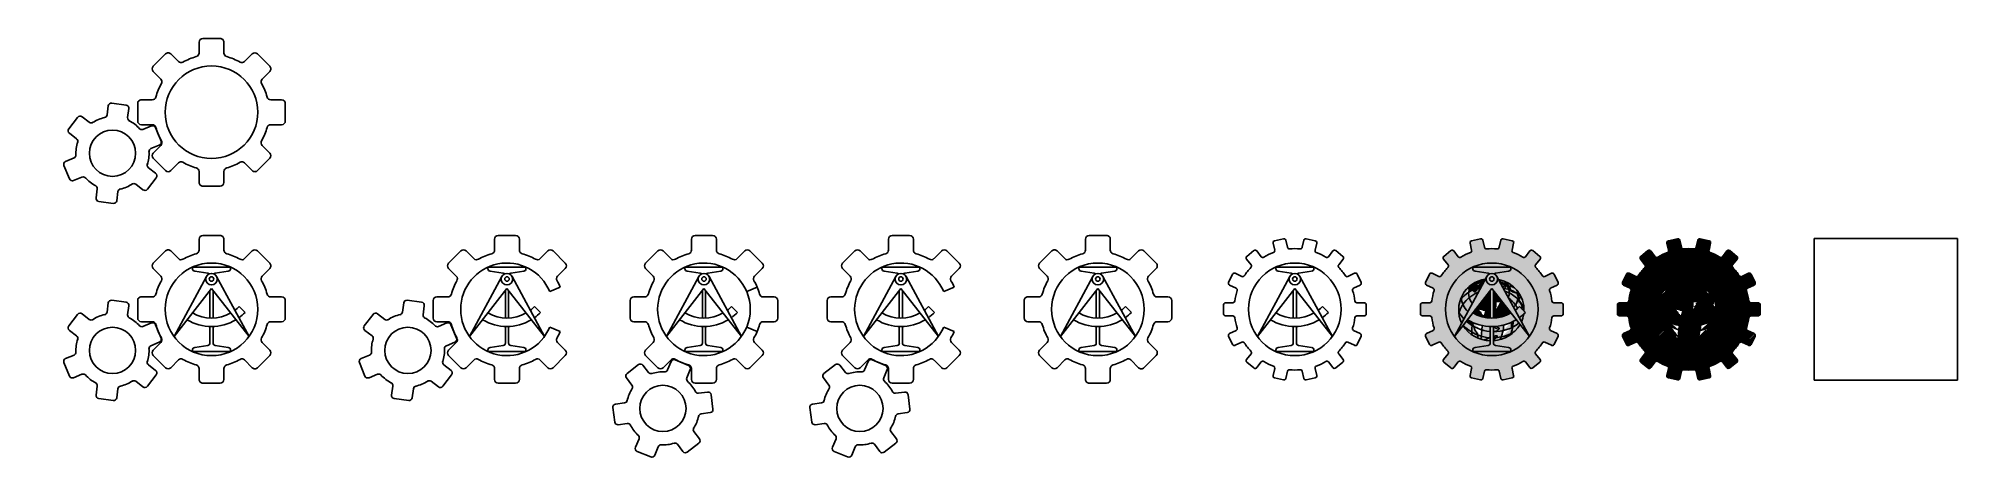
# Model space of a CAD drawing. Header units: millimetres. Extents: x -495 to 480, y 20 to 233.
import ezdxf

# ---------------------------------------------------------------- set-up
doc = ezdxf.new("R2010")
doc.units = ezdxf.units.MM
picture_1 = doc.add_image_def('image1.jpg', size_in_pixel=(506, 500))
pattern_1 = [(45, (306.9797, 59.6417), (-0.3535534, 0.3535534), [])]
pattern_2 = [(45, (330.93314, 103.93493), (-0.3535534, 0.3535534), [])]
pattern_3 = [(45, (346.6407, 94.54343), (-0.353553, 0.353553), [])]

# ---------------------------------------------------------------- blocks, each defined once
blk = doc.blocks.new('*U4')
for p, q in [((-2.79, 6.31), (2.72, 6.31)), ((4.62, 4.41), (4.62, -4.41)), ((-2.79, -6.31), (2.72, -6.31))]:
    blk.add_line(p, q)
for centre, start, end in [((-2.79, 8.21), 195.27158, 270), ((2.72, 4.41), 0, 90), ((-2.79, -8.21), 90, 164.72842), ((2.72, -4.41), 270, 0)]:
    blk.add_arc(centre, 1.9, start, end)
blk = doc.blocks.new('*U5')
at = {"color": 0, "linetype": 'ByBlock', "lineweight": -2, "transparency": 16777216}
for p, rotation in [((41.04, 123.57), 90.00000000000004), ((17.81, 113.95), 135.0000000000001), ((64.27, 113.95), 45.00000000000003), ((8.18, 90.72), 180), ((17.81, 67.49), 225.0000000000001), ((64.27, 67.49), 315.0000000000001), ((41.04, 57.86), 270.0000000000001)]:
    blk.add_blockref('*U4', p, dxfattribs=dict(at, rotation=rotation))
blk.add_blockref('*U4', (73.89, 90.72), dxfattribs=at)
blk = doc.blocks.new('*U15')
blk.add_lwpolyline([(-6.66, -0.64, 0.338133), (-4.99, 0.33), (-3.22, 4.59, -0.414214), (-1.14, 5.45), (5.67, 2.63, -0.414214), (6.53, 0.55), (4.77, -3.71, 0.338133), (5.26, -5.57)], format="xyb")
blk = doc.blocks.new('*U16')
at = {"color": 0, "linetype": 'ByBlock', "lineweight": -2, "transparency": 16777216}
for p, rotation in [((-90.56, 61.19), 59.99999999999996), ((-97.92, 42.01), 120), ((-57.33, 48.45), 299.9999999999999), ((-84.98, 26.04), 180), ((-64.68, 29.26), 239.9999999999999)]:
    blk.add_blockref('*U15', p, dxfattribs=dict(at, rotation=rotation))
blk.add_blockref('*U15', (-70.27, 64.42), dxfattribs=at)
blk = doc.blocks.new('eng')
blk.add_circle((0, 0), 11.75)
for start, end in [(147.03713, 167.96287), (87.03713, 107.96287), (27.03713, 47.96287), (207.03713, 227.96287), (327.03713, 347.96287), (267.03713, 287.96287)]:
    blk.add_arc((0, 0), 18.56, start, end)
blk.add_blockref('*U16', (77.62, -45.23))
blk = doc.blocks.new('*U17')
for p, q in [((-2.79, 6.31), (2.72, 6.31)), ((4.62, 4.41), (4.62, -4.41)), ((-2.79, -6.31), (2.72, -6.31))]:
    blk.add_line(p, q)
for centre, start, end in [((-2.79, 8.21), 195.27158, 270), ((2.72, 4.41), 0, 90), ((-2.79, -8.21), 90, 164.72842), ((2.72, -4.41), 270, 0)]:
    blk.add_arc(centre, 1.9, start, end)
blk = doc.blocks.new('*U18')
at = {"color": 0, "linetype": 'ByBlock', "lineweight": -2, "transparency": 16777216}
for p, rotation in [((41.04, 123.57), 90.00000000000004), ((17.81, 113.95), 135.0000000000001), ((64.27, 113.95), 45.00000000000003), ((8.18, 90.72), 180), ((17.81, 67.49), 225.0000000000001), ((64.27, 67.49), 315.0000000000001), ((41.04, 57.86), 270.0000000000001)]:
    blk.add_blockref('*U17', p, dxfattribs=dict(at, rotation=rotation))
blk.add_blockref('*U17', (73.89, 90.72), dxfattribs=at)
blk = doc.blocks.new('*U19')
for p, q in [((-2.79, 6.31), (2.72, 6.31)), ((4.62, 4.41), (4.62, -4.41)), ((-2.79, -6.31), (2.72, -6.31))]:
    blk.add_line(p, q)
for centre, start, end in [((-2.79, 8.21), 195.27158, 270), ((2.72, 4.41), 0, 90), ((-2.79, -8.21), 90, 164.72842), ((2.72, -4.41), 270, 0)]:
    blk.add_arc(centre, 1.9, start, end)
blk = doc.blocks.new('*U20')
at = {"color": 0, "linetype": 'ByBlock', "lineweight": -2, "transparency": 16777216}
for p, rotation in [((41.04, 123.57), 90.00000000000004), ((17.81, 113.95), 135.0000000000001), ((64.27, 113.95), 45.00000000000003), ((8.18, 90.72), 180), ((17.81, 67.49), 225.0000000000001), ((64.27, 67.49), 315.0000000000001), ((41.04, 57.86), 270.0000000000001)]:
    blk.add_blockref('*U19', p, dxfattribs=dict(at, rotation=rotation))
blk.add_blockref('*U19', (73.89, 90.72), dxfattribs=at)

msp = doc.modelspace()

# ---------------------------------------------------------------- hatches: boundary and pattern name
at = {"true_color": 0xffc60a}
h = msp.add_hatch(color=40, dxfattribs=at)
h.dxf.hatch_style = 1
h.paths.add_polyline_path([(273.03, 106.17), (276.37, 107.78, 0.414214), (276.84, 109.12), (274.82, 113.3, 0.414214), (273.49, 113.77), (270.15, 112.16, -0.374844), (268.88, 112.51, 0.044099), (265.5, 116.75, -0.374844), (265.44, 118.06), (267.75, 120.96, 0.414214), (267.59, 122.36), (263.96, 125.26, 0.414214), (262.56, 125.1), (260.25, 122.2, -0.374844), (258.95, 121.96, 0.044099), (254.07, 124.32, -0.374844), (253.45, 125.47), (254.27, 129.09, 0.414214), (253.52, 130.29), (248.99, 131.32, 0.414214), (247.8, 130.57), (246.97, 126.95, -0.374844), (245.91, 126.18, 0.044099), (240.49, 126.18, -0.374844), (239.42, 126.95), (238.6, 130.57, 0.414214), (237.4, 131.32), (232.88, 130.29, 0.414214), (232.12, 129.09), (232.95, 125.47, -0.374844), (232.33, 124.32, 0.044099), (227.44, 121.96, -0.374844), (226.15, 122.2), (223.84, 125.1, 0.414214), (222.43, 125.26), (218.8, 122.36, 0.414214), (218.64, 120.96), (220.95, 118.06, -0.374844), (220.9, 116.75, 0.044099), (217.52, 112.51, -0.374844), (216.25, 112.16), (212.91, 113.77, 0.414214), (211.57, 113.3), (209.56, 109.12, 0.414214), (210.03, 107.78), (213.37, 106.17, -0.374844), (213.88, 104.96, 0.044099), (212.68, 99.68, -0.374844), (211.69, 98.81), (207.98, 98.81, 0.414214), (206.98, 97.81), (206.98, 93.17, 0.414214), (207.98, 92.17), (211.69, 92.17, -0.374844), (212.68, 91.31, 0.044099), (213.88, 86.02, -0.374844), (213.37, 84.81), (210.03, 83.2, 0.414214), (209.56, 81.87), (211.57, 77.69, 0.414214), (212.91, 77.22), (216.25, 78.83, -0.374844), (217.52, 78.48, 0.044099), (220.9, 74.24, -0.374844), (220.95, 72.93), (218.64, 70.03, 0.414214), (218.8, 68.62), (222.43, 65.73, 0.414214), (223.84, 65.89), (226.15, 68.79, -0.374844), (227.44, 69.02, 0.044099), (232.33, 66.67, -0.374844), (232.95, 65.51), (232.12, 61.9, 0.414214), (232.88, 60.7), (237.4, 59.67, 0.414214), (238.6, 60.42), (239.42, 64.03, -0.374844), (240.49, 64.81, 0.044099), (245.91, 64.81, -0.374844), (246.97, 64.03), (247.8, 60.42, 0.414214), (248.99, 59.67), (253.52, 60.7, 0.414214), (254.27, 61.9), (253.45, 65.51, -0.374844), (254.07, 66.67, 0.044099), (258.95, 69.02, -0.374844), (260.25, 68.79), (262.56, 65.89, 0.414214), (263.96, 65.73), (267.59, 68.62, 0.414214), (267.75, 70.03), (265.44, 72.93, -0.374844), (265.5, 74.24, 0.044099), (268.88, 78.48, -0.374844), (270.15, 78.83), (273.49, 77.22, 0.414214), (274.82, 77.69), (276.84, 81.87, 0.414214), (276.37, 83.2), (273.03, 84.81, -0.374844), (272.51, 86.02, 0.044099), (273.72, 91.31, -0.374844), (274.71, 92.17), (278.42, 92.17, 0.414214), (279.42, 93.17), (279.42, 97.81, 0.414214), (278.42, 98.81), (274.71, 98.81, -0.374844), (273.72, 99.68, 0.044099), (272.51, 104.96, -0.374844)])
h.paths.add_polyline_path([(266.7, 95.49, -1), (219.7, 95.49, -1)], flags=16)
h.paths.add_polyline_path([(259.51, 94.54), (260.23, 93.82, -0.012401), (259.37, 93, -0.06554), (258.26, 89.08), (262.24, 81.72), (257.53, 87.75, -0.244761), (244, 79.53), (244, 78.37, 0.373885), (245.11, 77.1), (251.73, 76.17, -0.373885), (252.84, 74.9), (252.84, 74.06), (233.55, 74.06), (233.55, 74.9, -0.373885), (234.66, 76.17), (241.29, 77.1, 0.373885), (242.39, 78.37), (242.39, 79.5, -0.246397), (228.51, 87.29), (224.16, 81.72), (227.85, 88.56, -0.504392), (239.86, 110.8), (240.61, 112.18, -0.170405), (242.05, 113.49, 0.172281), (241.29, 113.89), (234.66, 114.82, -0.373885), (233.55, 116.09), (233.55, 116.92), (252.84, 116.92), (252.84, 116.09, -0.373885), (251.73, 114.82), (245.11, 113.89, 0.172281), (244.35, 113.49, -0.170405), (245.79, 112.18), (246.64, 110.6, -0.376618)], flags=0)
h.paths.add_polyline_path([(256.51, 103.27, -0.089906), (256.44, 100.6, 0.090695), (252.09, 103.79, 0.081466), (251.86, 105.54, -0.083313)], flags=0)
h.paths.add_polyline_path([(234.62, 93.03, -0.092073), (239.45, 101.04, 0.061668), (242, 99.89, -0.004237), (242.39, 100.83), (242.39, 91.09, 0.020313), (244, 91.09), (244, 99.46, 0.080183), (247.63, 99.6, -0.074392), (249.35, 92.05, -0.193532)], flags=0)
h.paths.add_polyline_path([(253.97, 89.31, -0.098966), (252.94, 83.26, -0.063855), (247.99, 81.49, 0.059499), (249.31, 87.56, -0.114313), (238.44, 87.24, 0.022579), (237.79, 81.84, -0.063577), (232.99, 83.93, -0.048152), (233.44, 88.83, 0.223741)], flags=0)
h.paths.add_polyline_path([(242.06, 110.86, -1), (244.34, 110.86, -1)], flags=0)
edge = h.paths.add_edge_path(flags=0)
edge.add_spline(control_points=[(236.6, 106.2), (236.67, 106.21), (236.74, 106.22), (236.81, 106.21)], knot_values=[8.231423, 8.231423, 8.231423, 8.231423, 8.426548, 8.426548, 8.426548, 8.426548], degree=3, periodic=0)
edge.add_arc((239.28, 91.71), 14.72, 99.66765, 101.83199)
edge.add_spline(control_points=[(236.26, 106.11), (236.09, 106.04), (235.59, 105.71), (235.44, 104.81), (234.3, 104), (233.8, 104.72), (233.56, 105.13), (233.46, 105.23)], knot_values=[3.947955, 3.947955, 3.947955, 3.947955, 4.451048, 5.588864, 6.692189, 7.498523, 7.905027, 7.905027, 7.905027, 7.905027], degree=3, periodic=0)
edge.add_arc((239.28, 91.71), 14.72, 113.27123, 122.0554)
edge.add_arc((238.37, 103.3), 6.96, 172.7342, 195.97443)
edge.add_arc((242.64, 88.33), 17.05, 130.02341, 145.83431)
edge.add_arc((238.62, 102.19), 10.96, 187.02882, 203.037, ccw=False)
edge.add_arc((239.28, 91.71), 14.72, 122.0554, 141.59072, ccw=False)
edge.add_arc((238.37, 103.3), 6.96, 159.43266, 172.7342, ccw=False)
edge.add_spline(control_points=[(231, 106.26), (231.1, 106.09), (231.27, 105.8), (231.76, 105.96), (231.84, 105.82), (231.85, 105.74)], knot_values=[0, 0, 0, 0, 0.513137, 0.902149, 1.145701, 1.145701, 1.145701, 1.145701], degree=3, periodic=0)
edge.add_arc((238.37, 103.3), 6.96, 148.26377, 159.43266, ccw=False)
edge.add_arc((237.4, 91.22), 16.5, 91.61564, 107.45792, ccw=False)
edge.add_arc((239.47, 106.36), 2.87, 151.83776, 183.03424)
h = msp.add_hatch(dxfattribs=at)
h.set_pattern_fill('_USER,_O', color=40, scale=0.5, angle=45, pattern_type=0)
h.set_pattern_definition(pattern_1)
h.paths.add_polyline_path([(373.03, 106.17), (376.37, 107.78, 0.414214), (376.84, 109.12), (374.82, 113.3, 0.414214), (373.49, 113.77), (370.15, 112.16, -0.374844), (368.88, 112.51, 0.044099), (365.5, 116.75, -0.374844), (365.44, 118.06), (367.75, 120.96, 0.414214), (367.59, 122.36), (363.96, 125.26, 0.414214), (362.56, 125.1), (360.25, 122.2, -0.374844), (358.95, 121.96, 0.044099), (354.07, 124.32, -0.374844), (353.45, 125.47), (354.27, 129.09, 0.414214), (353.52, 130.29), (348.99, 131.32, 0.414214), (347.8, 130.57), (346.97, 126.95, -0.374844), (345.91, 126.18, 0.044099), (340.49, 126.18, -0.374844), (339.42, 126.95), (338.6, 130.57, 0.414214), (337.4, 131.32), (332.88, 130.29, 0.414214), (332.12, 129.09), (332.95, 125.47, -0.374844), (332.33, 124.32, 0.044099), (327.44, 121.96, -0.374844), (326.15, 122.2), (323.84, 125.1, 0.414214), (322.43, 125.26), (318.8, 122.36, 0.414214), (318.64, 120.96), (320.95, 118.06, -0.374844), (320.9, 116.75, 0.044099), (317.52, 112.51, -0.374844), (316.25, 112.16), (312.91, 113.77, 0.414214), (311.57, 113.3), (309.56, 109.12, 0.414214), (310.03, 107.78), (313.37, 106.17, -0.374844), (313.88, 104.96, 0.044099), (312.68, 99.68, -0.374844), (311.69, 98.81), (307.98, 98.81, 0.414214), (306.98, 97.81), (306.98, 93.17, 0.414214), (307.98, 92.17), (311.69, 92.17, -0.374844), (312.68, 91.31, 0.044099), (313.88, 86.02, -0.374844), (313.37, 84.81), (310.03, 83.2, 0.414214), (309.56, 81.87), (311.57, 77.69, 0.414214), (312.91, 77.22), (316.25, 78.83, -0.374844), (317.52, 78.48, 0.044099), (320.9, 74.24, -0.374844), (320.95, 72.93), (318.64, 70.03, 0.414214), (318.8, 68.62), (322.43, 65.73, 0.414214), (323.84, 65.89), (326.15, 68.79, -0.374844), (327.44, 69.02, 0.044099), (332.33, 66.67, -0.374844), (332.95, 65.51), (332.12, 61.9, 0.414214), (332.88, 60.7), (337.4, 59.67, 0.414214), (338.6, 60.42), (339.42, 64.03, -0.374844), (340.49, 64.81, 0.044099), (345.91, 64.81, -0.374844), (346.97, 64.03), (347.8, 60.42, 0.414214), (348.99, 59.67), (353.52, 60.7, 0.414214), (354.27, 61.9), (353.45, 65.51, -0.374844), (354.07, 66.67, 0.044099), (358.95, 69.02, -0.374844), (360.25, 68.79), (362.56, 65.89, 0.414214), (363.96, 65.73), (367.59, 68.62, 0.414214), (367.75, 70.03), (365.44, 72.93, -0.374844), (365.5, 74.24, 0.044099), (368.88, 78.48, -0.374844), (370.15, 78.83), (373.49, 77.22, 0.414214), (374.82, 77.69), (376.84, 81.87, 0.414214), (376.37, 83.2), (373.03, 84.81, -0.374844), (372.51, 86.02, 0.044099), (373.72, 91.31, -0.374844), (374.71, 92.17), (378.42, 92.17, 0.414214), (379.42, 93.17), (379.42, 97.81, 0.414214), (378.42, 98.81), (374.71, 98.81, -0.374844), (373.72, 99.68, 0.044099), (372.51, 104.96, -0.374844)])
h.paths.add_polyline_path([(366.7, 95.49, -1), (319.7, 95.49, -1)], flags=16)
h.paths.add_polyline_path([(359.51, 94.54), (360.23, 93.82, -0.012401), (359.37, 93, -0.06554), (358.26, 89.08), (362.24, 81.72), (357.53, 87.75, -0.244761), (344, 79.53), (344, 78.37, 0.373885), (345.11, 77.1), (351.73, 76.17, -0.373885), (352.84, 74.9), (352.84, 74.06), (333.55, 74.06), (333.55, 74.9, -0.373885), (334.66, 76.17), (341.29, 77.1, 0.373885), (342.39, 78.37), (342.39, 79.5, -0.246397), (328.51, 87.29), (324.16, 81.72), (327.85, 88.56, -0.504392), (339.86, 110.8), (340.61, 112.18, -0.170405), (342.05, 113.49, 0.172281), (341.29, 113.89), (334.66, 114.82, -0.373885), (333.55, 116.09), (333.55, 116.92), (352.84, 116.92), (352.84, 116.09, -0.373885), (351.73, 114.82), (345.11, 113.89, 0.172281), (344.35, 113.49, -0.170405), (345.79, 112.18), (346.64, 110.6, -0.376618)], flags=0)
h.paths.add_polyline_path([(356.51, 103.27, -0.089906), (356.44, 100.6, 0.090695), (352.09, 103.79, 0.081466), (351.86, 105.54, -0.083313)], flags=0)
h.paths.add_polyline_path([(334.62, 93.03, -0.092073), (339.45, 101.04, 0.061668), (342, 99.89, -0.004237), (342.39, 100.83), (342.39, 91.09, 0.020313), (344, 91.09), (344, 99.46, 0.080183), (347.63, 99.6, -0.074392), (349.35, 92.05, -0.193532)], flags=0)
h.paths.add_polyline_path([(353.97, 89.31, -0.098966), (352.94, 83.26, -0.063855), (347.99, 81.49, 0.059499), (349.31, 87.56, -0.114313), (338.44, 87.24, 0.022579), (337.79, 81.84, -0.063577), (332.99, 83.93, -0.048152), (333.44, 88.83, 0.223741)], flags=0)
h.paths.add_polyline_path([(342.06, 110.86, -1), (344.34, 110.86, -1)], flags=0)
edge = h.paths.add_edge_path(flags=0)
edge.add_spline(control_points=[(336.6, 106.2), (336.67, 106.21), (336.74, 106.22), (336.81, 106.21)], knot_values=[8.231423, 8.231423, 8.231423, 8.231423, 8.426548, 8.426548, 8.426548, 8.426548], degree=3, periodic=0)
edge.add_arc((339.28, 91.71), 14.72, 99.66765, 101.83199)
edge.add_spline(control_points=[(336.26, 106.11), (336.09, 106.04), (335.59, 105.71), (335.44, 104.81), (334.3, 104), (333.8, 104.72), (333.56, 105.13), (333.46, 105.23)], knot_values=[3.947955, 3.947955, 3.947955, 3.947955, 4.451048, 5.588864, 6.692189, 7.498523, 7.905027, 7.905027, 7.905027, 7.905027], degree=3, periodic=0)
edge.add_arc((339.28, 91.71), 14.72, 113.27123, 122.0554)
edge.add_arc((338.37, 103.3), 6.96, 172.7342, 195.97443)
edge.add_arc((342.64, 88.33), 17.05, 130.02341, 145.83431)
edge.add_arc((338.62, 102.19), 10.96, 187.02882, 203.037, ccw=False)
edge.add_arc((339.28, 91.71), 14.72, 122.0554, 141.59072, ccw=False)
edge.add_arc((338.37, 103.3), 6.96, 159.43266, 172.7342, ccw=False)
edge.add_spline(control_points=[(331, 106.26), (331.1, 106.09), (331.27, 105.8), (331.76, 105.96), (331.84, 105.82), (331.85, 105.74)], knot_values=[0, 0, 0, 0, 0.513137, 0.902149, 1.145701, 1.145701, 1.145701, 1.145701], degree=3, periodic=0)
edge.add_arc((338.37, 103.3), 6.96, 148.26377, 159.43266, ccw=False)
edge.add_arc((337.4, 91.22), 16.5, 91.61564, 107.45792, ccw=False)
edge.add_arc((339.47, 106.36), 2.87, 151.83776, 183.03424)
at = {"true_color": 0xde0000}
h = msp.add_hatch(color=12, dxfattribs=at)
h.dxf.hatch_style = 1
h.paths.add_polyline_path([(252.84, 116.92), (252.84, 116.09, -0.373885), (251.73, 114.82), (245.11, 113.89, 0.172281), (244.35, 113.49, -0.170405), (245.79, 112.18), (246.64, 110.6, -0.376618), (259.51, 94.54), (260.23, 93.82, -0.012401), (259.37, 93, -0.06554), (258.26, 89.08), (262.24, 81.72, 0.157837), (266.7, 95.49, 0.295133)])
h.paths.add_polyline_path([(233.55, 116.92), (252.84, 116.92, 0.214635)])
h.paths.add_polyline_path([(239.86, 110.8), (240.61, 112.18, -0.170405), (242.05, 113.49, 0.172281), (241.29, 113.89), (234.66, 114.82, -0.373885), (233.55, 116.09), (233.55, 116.92, 0.295133), (219.7, 95.49, 0.157837), (224.16, 81.72), (227.85, 88.56, -0.504392)])
h.paths.add_polyline_path([(228.51, 87.29), (224.16, 81.72, 0.131185), (233.55, 74.06), (233.55, 74.9, -0.373885), (234.66, 76.17), (241.29, 77.1, 0.373885), (242.39, 78.37), (242.39, 79.5, -0.246397)])
h.paths.add_polyline_path([(262.24, 81.72), (257.53, 87.75, -0.244761), (244, 79.53), (244, 78.37, 0.373885), (245.11, 77.1), (251.73, 76.17, -0.373885), (252.84, 74.9), (252.84, 74.06, 0.131185)])
h.paths.add_polyline_path([(252.84, 74.06), (233.55, 74.06, 0.214635)])
at = {"true_color": 0xffc60a}
h = msp.add_hatch(color=40, dxfattribs=at)
h.dxf.hatch_style = 1
h.paths.add_polyline_path([(242.06, 110.86, 1), (244.34, 110.86, 1)], flags=0)
h.paths.add_polyline_path([(252.84, 116.09), (252.84, 116.92), (233.55, 116.92), (233.55, 116.09, 0.373885), (234.66, 114.82), (241.29, 113.89, -0.172281), (242.05, 113.49, -0.202915), (244.35, 113.49, -0.172281), (245.11, 113.89), (251.73, 114.82, 0.373885)])
h.paths.add_polyline_path([(243.2, 106.07), (262.24, 81.72), (245.79, 112.18, -0.124454), (246.14, 110.78, -1), (240.25, 110.78, -0.124454), (240.61, 112.18), (224.16, 81.72)])
h.paths.add_polyline_path([(246.14, 110.78, 1), (240.25, 110.78, 1)])
h.paths.add_polyline_path([(242.06, 110.86, -1), (244.34, 110.86, -1)], flags=16)
h.paths.add_polyline_path([(244.34, 110.86, 1), (242.06, 110.86, 1)], flags=16)
h.paths.add_polyline_path([(255.6, 90.21), (252.93, 93.63, -0.262833), (233.47, 93.63), (230.79, 90.21, 0.277248)], flags=17)
h.paths.add_polyline_path([(244, 105.04), (243.2, 106.07), (242.39, 105.04), (242.39, 91.09, 0.020313), (244, 91.09)], flags=17)
h.paths.add_polyline_path([(244, 86.78, -0.016683), (242.39, 86.78), (242.39, 78.37, -0.373885), (241.29, 77.1), (234.66, 76.17, 0.373885), (233.55, 74.9), (233.55, 74.06), (252.84, 74.06), (252.84, 74.9, 0.373885), (251.73, 76.17), (245.11, 77.1, -0.373885), (244, 78.37)])
h.paths.add_polyline_path([(260.23, 93.82), (257.19, 96.87, -0.035721), (255.06, 95.02), (257.12, 91.2, 0.042344)], flags=17)
at = {"true_color": 0xde0000}
h = msp.add_hatch(dxfattribs=at)
h.set_pattern_fill('_USER,_O', color=12, scale=0.5, angle=45, pattern_type=0)
h.set_pattern_definition([(45, (319.6974, 71.99275), (-0.3535534, 0.3535534), [])])
h.paths.add_polyline_path([(352.84, 116.92), (352.84, 116.09, -0.373885), (351.73, 114.82), (345.11, 113.89, 0.172281), (344.35, 113.49, -0.170405), (345.79, 112.18), (346.64, 110.6, -0.376618), (359.51, 94.54), (360.23, 93.82, -0.012401), (359.37, 93, -0.06554), (358.26, 89.08), (362.24, 81.72, 0.157837), (366.7, 95.49, 0.295133)])
h.paths.add_polyline_path([(333.55, 116.92), (352.84, 116.92, 0.214635)])
h.paths.add_polyline_path([(339.86, 110.8), (340.61, 112.18, -0.170405), (342.05, 113.49, 0.172281), (341.29, 113.89), (334.66, 114.82, -0.373885), (333.55, 116.09), (333.55, 116.92, 0.295133), (319.7, 95.49, 0.157837), (324.16, 81.72), (327.85, 88.56, -0.504392)])
h.paths.add_polyline_path([(328.51, 87.29), (324.16, 81.72, 0.131185), (333.55, 74.06), (333.55, 74.9, -0.373885), (334.66, 76.17), (341.29, 77.1, 0.373885), (342.39, 78.37), (342.39, 79.5, -0.246397)])
h.paths.add_polyline_path([(362.24, 81.72), (357.53, 87.75, -0.244761), (344, 79.53), (344, 78.37, 0.373885), (345.11, 77.1), (351.73, 76.17, -0.373885), (352.84, 74.9), (352.84, 74.06, 0.131185)])
h.paths.add_polyline_path([(352.84, 74.06), (333.55, 74.06, 0.214635)])
at = {"true_color": 0xffc60a}
h = msp.add_hatch(dxfattribs=at)
h.set_pattern_fill('_USER,_O', color=40, scale=0.5, angle=45, pattern_type=0)
h.set_pattern_definition(pattern_1)
h.paths.add_polyline_path([(342.06, 110.86, 1), (344.34, 110.86, 1)], flags=0)
h.paths.add_polyline_path([(352.84, 116.09), (352.84, 116.92), (333.55, 116.92), (333.55, 116.09, 0.373885), (334.66, 114.82), (341.29, 113.89, -0.172281), (342.05, 113.49, -0.202915), (344.35, 113.49, -0.172281), (345.11, 113.89), (351.73, 114.82, 0.373885)])
h.paths.add_polyline_path([(343.2, 106.07), (362.24, 81.72), (345.79, 112.18, -0.124454), (346.14, 110.78, -1), (340.25, 110.78, -0.124454), (340.61, 112.18), (324.16, 81.72)])
h.paths.add_polyline_path([(346.14, 110.78, 1), (340.25, 110.78, 1)])
h.paths.add_polyline_path([(342.06, 110.86, -1), (344.34, 110.86, -1)], flags=16)
h.paths.add_polyline_path([(344.34, 110.86, 1), (342.06, 110.86, 1)], flags=16)
h.paths.add_polyline_path([(355.6, 90.21), (352.93, 93.63, -0.262833), (333.47, 93.63), (330.79, 90.21, 0.277248)], flags=17)
h.paths.add_polyline_path([(344, 105.04), (343.2, 106.07), (342.39, 105.04), (342.39, 91.09, 0.020313), (344, 91.09)], flags=17)
h.paths.add_polyline_path([(344, 86.78, -0.016683), (342.39, 86.78), (342.39, 78.37, -0.373885), (341.29, 77.1), (334.66, 76.17, 0.373885), (333.55, 74.9), (333.55, 74.06), (352.84, 74.06), (352.84, 74.9, 0.373885), (351.73, 76.17), (345.11, 77.1, -0.373885), (344, 78.37)])
h.paths.add_polyline_path([(360.23, 93.82), (357.19, 96.87, -0.035721), (355.06, 95.02), (357.12, 91.2, 0.042344)], flags=17)
at = {"true_color": 0xffcd9a}
h = msp.add_hatch(color=31, dxfattribs=at)
h.dxf.hatch_style = 1
edge = h.paths.add_edge_path()
edge.add_spline(control_points=[(230.93, 106.32), (231.05, 106.12), (231.23, 105.79), (231.76, 105.96), (231.84, 105.82), (231.85, 105.74)], knot_values=[0, 0, 0, 0, 0.606793, 0.995804, 1.239996, 1.239996, 1.239996, 1.239996], degree=3, periodic=0)
edge.add_arc((238.37, 103.3), 6.96, 148.26377, 159.45803, ccw=False)
edge.add_arc((237.4, 91.22), 16.5, 107.45792, 112.5774)
edge.add_arc((242.08, 95.24), 15.72, 134.46547, 135.15039)
edge = h.paths.add_edge_path()
edge.add_arc((242.08, 95.24), 15.72, 120.77851, 134.46547)
edge.add_arc((237.4, 91.22), 16.5, 107.45792, 112.5774, ccw=False)
edge.add_arc((238.37, 103.3), 6.96, 128.54829, 148.26377, ccw=False)
edge = h.paths.add_edge_path()
edge.add_line((239, 109.19), (239.05, 109.29))
edge.add_arc((235.55, 92.26), 17.38, 78.38869, 89.20274)
edge.add_arc((242.08, 95.24), 15.72, 113.5669, 120.77851)
edge.add_arc((238.37, 103.3), 6.96, 128.54829, 148.26377)
edge.add_arc((237.4, 91.22), 16.5, 91.61564, 107.45792, ccw=False)
edge.add_arc((239.47, 106.36), 2.87, 99.52315, 151.83776, ccw=False)
edge = h.paths.add_edge_path()
edge.add_spline(control_points=[(236.26, 106.11), (236.37, 106.13), (236.49, 106.16), (236.6, 106.18)], knot_values=[7.998687, 7.998687, 7.998687, 7.998687, 8.325079, 8.325079, 8.325079, 8.325079], degree=3, periodic=0)
edge.add_arc((239.47, 106.36), 2.87, 151.83776, 183.5656, ccw=False)
edge.add_arc((237.4, 91.22), 16.5, 91.61564, 107.45792)
edge.add_arc((238.37, 103.3), 6.96, 148.26377, 159.45803)
edge.add_spline(control_points=[(231.85, 105.74), (231.9, 105.46), (231.35, 103.93), (232.9, 105.64), (233.39, 105.31), (233.46, 105.23)], knot_values=[1.239996, 1.239996, 1.239996, 1.239996, 2.135665, 3.715074, 4.041542, 4.041542, 4.041542, 4.041542], degree=3, periodic=0)
edge.add_arc((239.28, 91.71), 14.72, 101.83198, 113.27163, ccw=False)
edge = h.paths.add_edge_path()
edge.add_spline(control_points=[(233.46, 105.23), (233.56, 105.13), (233.8, 104.72), (234.3, 104), (235.44, 104.81), (235.59, 105.71), (236.09, 106.04), (236.26, 106.11)], knot_values=[4.041542, 4.041542, 4.041542, 4.041542, 4.448115, 5.254449, 6.357774, 7.49559, 7.998687, 7.998687, 7.998687, 7.998687], degree=3, periodic=0)
edge.add_arc((239.28, 91.71), 14.72, 101.83198, 113.27163)
edge = h.paths.add_edge_path()
edge.add_spline(control_points=[(236.81, 106.21), (236.91, 106.21), (237.08, 106.17), (237.23, 106.08), (237.29, 106.04)], knot_values=[8.520202, 8.520202, 8.520202, 8.520202, 8.809855, 9.040201, 9.040201, 9.040201, 9.040201], degree=3, periodic=0)
edge.add_line((237.29, 106.04), (237.44, 106.31))
edge.add_arc((239.28, 91.71), 14.72, 97.18194, 99.66766)
edge = h.paths.add_edge_path()
edge.add_spline(control_points=[(236.6, 106.18), (236.67, 106.19), (236.74, 106.2), (236.81, 106.21)], knot_values=[8.325079, 8.325079, 8.325079, 8.325079, 8.520202, 8.520202, 8.520202, 8.520202], degree=3, periodic=0)
edge.add_arc((239.28, 91.71), 14.72, 97.18194, 99.66766, ccw=False)
edge.add_line((237.44, 106.31), (238.19, 107.7))
edge.add_arc((237.4, 91.22), 16.5, 87.26295, 91.61564)
edge.add_arc((239.47, 106.36), 2.87, 151.83776, 183.5656)
edge = h.paths.add_edge_path(flags=17)
edge.add_arc((239.47, 106.36), 2.87, 99.52315, 151.83776)
edge.add_arc((237.4, 91.22), 16.5, 87.26295, 91.61564, ccw=False)
edge.add_line((238.19, 107.7), (239, 109.19))
edge = h.paths.add_edge_path()
edge.add_arc((242.08, 95.24), 15.72, 98.09118, 113.5669)
edge.add_arc((235.55, 92.26), 17.38, 78.38869, 89.20274, ccw=False)
edge.add_line((239.05, 109.29), (239.86, 110.8))
at = {"true_color": 0x88cfef}
h = msp.add_hatch(color=141, dxfattribs=at)
h.dxf.hatch_style = 1
h.paths.add_polyline_path([(247.78, 110.35, 0.018617), (246.64, 110.6), (247.12, 109.7)])
edge = h.paths.add_edge_path()
edge.add_line((247.78, 110.35), (247.12, 109.7))
edge.add_line((247.12, 109.7), (247.3, 109.38))
edge.add_arc((246.63, 103.95), 5.46, 61.87319, 82.96559, ccw=False)
edge.add_spline(control_points=[(249.21, 108.77), (249.28, 108.77), (249.36, 108.77), (249.43, 108.78)], knot_values=[18.905519, 18.905519, 18.905519, 18.905519, 19.12271, 19.12271, 19.12271, 19.12271], degree=3, periodic=0)
edge.add_arc((250.55, 104.25), 4.67, 75.93448, 103.79118, ccw=False)
edge.add_arc((243.93, 95.24), 15.6, 60.21417, 75.73347)
edge = h.paths.add_edge_path(flags=17)
edge.add_line((247.3, 109.38), (247.44, 109.11))
edge.add_spline(control_points=[(247.44, 109.11), (247.68, 109.13), (248.26, 109.17), (248.79, 108.8), (249.18, 108.77), (249.21, 108.77)], knot_values=[19.12271, 19.12271, 19.12271, 19.12271, 19.816413, 20.848134, 20.936602, 20.936602, 20.936602, 20.936602], degree=3, periodic=0)
edge.add_arc((246.63, 103.95), 5.46, 61.87319, 82.96559)
edge = h.paths.add_edge_path()
edge.add_spline(control_points=[(249.87, 107.33), (249.79, 107.47), (249.53, 107.8), (249.07, 108.29), (248.62, 108.4), (248.45, 108.42)], knot_values=[0.625163, 0.625163, 0.625163, 0.625163, 1.110944, 1.985244, 2.497662, 2.497662, 2.497662, 2.497662], degree=3, periodic=0)
edge.add_arc((250.55, 104.25), 4.67, 116.64393, 123.5255)
edge.add_line((247.97, 108.14), (248.51, 107.14))
edge.add_arc((250.56, 96.97), 10.38, 93.77384, 101.40218, ccw=False)
edge = h.paths.add_edge_path()
edge.add_spline(control_points=[(249, 106.23), (249.14, 106.25), (249.46, 106.29), (250.17, 106.26), (250.06, 106.95), (249.92, 107.25), (249.87, 107.33)], knot_values=[2.497662, 2.497662, 2.497662, 2.497662, 2.944909, 3.495215, 4.204664, 4.454922, 4.454922, 4.454922, 4.454922], degree=3, periodic=0)
edge.add_arc((250.56, 96.97), 10.38, 93.77384, 101.40218)
edge.add_line((248.51, 107.14), (249, 106.23))
edge = h.paths.add_edge_path()
edge.add_spline(control_points=[(248.45, 108.42), (248.25, 108.44), (248.03, 108.44), (247.81, 108.43)], knot_values=[0, 0, 0, 0, 0.625163, 0.625163, 0.625163, 0.625163], degree=3, periodic=0)
edge.add_line((247.81, 108.43), (247.97, 108.14))
edge.add_arc((250.55, 104.25), 4.67, 116.64393, 123.5255, ccw=False)
edge = h.paths.add_edge_path()
edge.add_arc((250.55, 104.25), 4.67, 75.93448, 103.79118)
edge.add_spline(control_points=[(249.43, 108.78), (249.79, 108.81), (250.37, 108.96), (250.83, 108.35), (251.55, 108.2), (251.47, 107.55), (251.56, 107.3)], knot_values=[15.958893, 15.958893, 15.958893, 15.958893, 16.970793, 17.534653, 18.085503, 18.905519, 18.905519, 18.905519, 18.905519], degree=3, periodic=0)
edge.add_arc((250.56, 96.97), 10.38, 66.07155, 84.43684, ccw=False)
edge.add_arc((243.93, 95.24), 15.6, 46.00095, 60.21417)
edge = h.paths.add_edge_path()
edge.add_arc((250.56, 96.97), 10.38, 66.07155, 84.43684)
edge.add_spline(control_points=[(251.56, 107.3), (251.59, 107.22), (251.74, 106.98), (252.54, 107.07), (252.33, 106.17), (252.65, 105.73), (252.65, 105.39), (252.66, 105.28)], knot_values=[13.391154, 13.391154, 13.391154, 13.391154, 13.644453, 14.305316, 15.021399, 15.657815, 15.958893, 15.958893, 15.958893, 15.958893], degree=3, periodic=0)
edge.add_arc((247.42, 90.55), 15.64, 57.97616, 70.44018, ccw=False)
edge.add_spline(control_points=[(255.71, 103.81), (255.77, 103.78), (255.84, 103.74), (255.91, 103.68), (255.93, 103.67)], knot_values=[9.569123, 9.569123, 9.569123, 9.569123, 9.76609, 9.828414, 9.828414, 9.828414, 9.828414], degree=3, periodic=0)
edge.add_arc((247.42, 90.55), 15.64, 54.46544, 57.05885, ccw=False)
edge.add_arc((249.1, 102.13), 7.5, 8.73601, 23.92935)
edge.add_arc((243.93, 95.24), 15.6, 39.58648, 46.00095)
edge = h.paths.add_edge_path(flags=17)
edge.add_spline(control_points=[(252.66, 105.28), (252.66, 105.15), (252.69, 104.77), (253.73, 104.54), (254.55, 104.01), (255.44, 103.94), (255.71, 103.81)], knot_values=[9.828414, 9.828414, 9.828414, 9.828414, 10.192447, 10.960114, 12.456809, 13.391154, 13.391154, 13.391154, 13.391154], degree=3, periodic=0)
edge.add_arc((247.42, 90.55), 15.64, 57.97616, 70.44018)
h.paths.add_polyline_path([(255.95, 105.18, -0.066391), (256.51, 103.27, -0.028972), (257.92, 102.14, 0.058232)])
edge = h.paths.add_edge_path()
edge.add_arc((247.42, 90.55), 15.64, 54.46544, 57.05885)
edge.add_spline(control_points=[(255.93, 103.67), (256.11, 103.51), (256.41, 102.96), (256.37, 102.28), (256.59, 102.05), (256.6, 102.04)], knot_values=[7.796699, 7.796699, 7.796699, 7.796699, 8.547761, 9.546012, 9.569123, 9.569123, 9.569123, 9.569123], degree=3, periodic=0)
edge.add_arc((249.1, 102.13), 7.5, 359.29483, 368.73601)
edge = h.paths.add_edge_path()
edge.add_arc((249.1, 102.13), 7.5, -0.70517, 8.73601, ccw=False)
edge.add_spline(control_points=[(256.6, 102.04), (256.77, 101.87), (257.32, 101.7), (257.36, 101.06), (257.24, 100.57), (256.89, 100.54), (256.56, 100.55), (256.56, 100.48), (256.56, 100.47)], knot_values=[5.351701, 5.351701, 5.351701, 5.351701, 6.128086, 6.753505, 7.094004, 7.489653, 7.749078, 7.796699, 7.796699, 7.796699, 7.796699], degree=3, periodic=0)
edge.add_arc((245.54, 90.31), 14.98, 21.08039, 42.67988, ccw=False)
edge.add_arc((243.93, 95.24), 15.6, 1.70927, 26.25579)
edge.add_arc((247.42, 90.55), 15.64, 47.82746, 54.46544)
edge = h.paths.add_edge_path()
edge.add_spline(control_points=[(256.56, 100.47), (256.56, 100.42), (256.81, 100.08), (257.04, 99.14), (258.74, 97.9), (258.52, 96.34), (258.42, 95.64)], knot_values=[0, 0, 0, 0, 0.204778, 0.910375, 3.341188, 5.351701, 5.351701, 5.351701, 5.351701], degree=3, periodic=0)
edge.add_line((258.42, 95.64), (259.51, 94.54))
edge.add_arc((243.93, 95.24), 15.6, 357.45068, 361.70927)
edge.add_arc((245.54, 90.31), 14.98, 21.08039, 42.67988)
at = {"true_color": 0xffcd9a}
h = msp.add_hatch(color=31, dxfattribs=at)
h.dxf.hatch_style = 1
edge = h.paths.add_edge_path()
edge.add_spline(control_points=[(249.21, 108.77), (249.18, 108.77), (248.79, 108.8), (248.26, 109.17), (247.68, 109.13), (247.44, 109.11)], knot_values=[19.12271, 19.12271, 19.12271, 19.12271, 19.211178, 20.242899, 20.936602, 20.936602, 20.936602, 20.936602], degree=3, periodic=0)
edge.add_line((247.44, 109.11), (247.81, 108.43))
edge.add_spline(control_points=[(247.81, 108.43), (248.03, 108.44), (248.25, 108.44), (248.45, 108.42)], knot_values=[0, 0, 0, 0, 0.625163, 0.625163, 0.625163, 0.625163], degree=3, periodic=0)
edge.add_arc((250.55, 104.25), 4.67, 105.83195, 116.64393, ccw=False)
edge.add_arc((246.63, 103.95), 5.46, 61.07654, 61.87319)
edge = h.paths.add_edge_path()
edge.add_arc((250.55, 104.25), 4.67, 105.83195, 116.64393)
edge.add_spline(control_points=[(248.45, 108.42), (248.62, 108.4), (249.07, 108.29), (249.53, 107.8), (249.79, 107.47), (249.87, 107.33)], knot_values=[0.625163, 0.625163, 0.625163, 0.625163, 1.137582, 2.011882, 2.497662, 2.497662, 2.497662, 2.497662], degree=3, periodic=0)
edge.add_arc((250.56, 96.97), 10.38, 88.01364, 93.77384, ccw=False)
edge.add_arc((246.63, 103.95), 5.46, 38.32878, 61.07654)
edge = h.paths.add_edge_path()
edge.add_spline(control_points=[(251.56, 107.3), (251.47, 107.55), (251.55, 108.2), (250.83, 108.35), (250.37, 108.96), (249.79, 108.81), (249.43, 108.78)], knot_values=[15.958893, 15.958893, 15.958893, 15.958893, 16.77891, 17.329759, 17.89362, 18.905519, 18.905519, 18.905519, 18.905519], degree=3, periodic=0)
edge.add_arc((250.55, 104.25), 4.67, 103.79118, 105.83195)
edge.add_arc((246.63, 103.95), 5.46, 38.32878, 61.07654, ccw=False)
edge.add_arc((250.56, 96.97), 10.38, 84.43684, 88.01364, ccw=False)
edge = h.paths.add_edge_path()
edge.add_spline(control_points=[(252.66, 105.28), (252.65, 105.39), (252.65, 105.73), (252.33, 106.17), (252.54, 107.07), (251.74, 106.98), (251.59, 107.22), (251.56, 107.3)], knot_values=[13.391154, 13.391154, 13.391154, 13.391154, 13.692233, 14.328648, 15.044732, 15.705594, 15.958893, 15.958893, 15.958893, 15.958893], degree=3, periodic=0)
edge.add_arc((250.56, 96.97), 10.38, 84.43684, 88.01364)
edge.add_arc((246.63, 103.95), 5.46, 16.90018, 38.32878, ccw=False)
edge.add_arc((247.42, 90.55), 15.64, 70.44018, 73.51538, ccw=False)
edge = h.paths.add_edge_path()
edge.add_arc((250.56, 96.97), 10.38, 88.01364, 93.77384)
edge.add_spline(control_points=[(249.87, 107.33), (249.92, 107.25), (250.06, 106.95), (250.17, 106.26), (249.46, 106.29), (249.14, 106.25), (249, 106.23)], knot_values=[2.497662, 2.497662, 2.497662, 2.497662, 2.74792, 3.457369, 4.007676, 4.454922, 4.454922, 4.454922, 4.454922], degree=3, periodic=0)
edge.add_line((249, 106.23), (249.07, 106.1))
edge.add_arc((247.42, 90.55), 15.64, 73.51538, 83.94581, ccw=False)
edge.add_arc((246.63, 103.95), 5.46, 16.90018, 38.32878)
h.paths.add_polyline_path([(251.86, 105.54, 0.045543), (249.07, 106.1), (249.84, 104.67, -0.040321), (252.09, 103.79, 0.081466)])
edge = h.paths.add_edge_path()
edge.add_spline(control_points=[(255.71, 103.81), (255.44, 103.94), (254.55, 104.01), (253.73, 104.54), (252.69, 104.77), (252.66, 105.15), (252.66, 105.28)], knot_values=[9.828414, 9.828414, 9.828414, 9.828414, 10.762759, 12.259454, 13.027121, 13.391154, 13.391154, 13.391154, 13.391154], degree=3, periodic=0)
edge.add_arc((247.42, 90.55), 15.64, 70.44018, 73.51538)
edge.add_arc((246.63, 103.95), 5.46, -1.72938, 16.90018, ccw=False)
edge.add_arc((245.54, 90.31), 14.98, 43.34392, 64.07303, ccw=False)
edge.add_arc((249.1, 102.13), 7.5, 348.18643, 359.29483)
edge.add_spline(control_points=[(256.6, 102.04), (256.59, 102.05), (256.37, 102.28), (256.41, 102.96), (256.11, 103.51), (255.93, 103.67)], knot_values=[7.796699, 7.796699, 7.796699, 7.796699, 7.81981, 8.818061, 9.569123, 9.569123, 9.569123, 9.569123], degree=3, periodic=0)
edge.add_arc((247.42, 90.55), 15.64, 57.05885, 57.97616)
h.paths.add_polyline_path([(252.09, 103.79, 0.040321), (249.84, 104.67), (251.53, 101.54, 0.107234)])
h.paths.add_polyline_path([(252.09, 103.79, -0.107234), (251.53, 101.54), (251.75, 101.14, -0.075156), (255.18, 97.75, 0.104943), (256.44, 100.6, 0.090695)])
edge = h.paths.add_edge_path()
edge.add_spline(control_points=[(256.56, 100.47), (256.56, 100.48), (256.56, 100.55), (256.89, 100.54), (257.24, 100.57), (257.36, 101.06), (257.32, 101.7), (256.77, 101.87), (256.6, 102.04)], knot_values=[5.351701, 5.351701, 5.351701, 5.351701, 5.399322, 5.658747, 6.054396, 6.394896, 7.020314, 7.796699, 7.796699, 7.796699, 7.796699], degree=3, periodic=0)
edge.add_arc((249.1, 102.13), 7.5, 348.18643, 359.29483, ccw=False)
edge.add_arc((245.54, 90.31), 14.98, 42.67988, 43.34392, ccw=False)
edge = h.paths.add_edge_path()
edge.add_spline(control_points=[(258.42, 95.64), (258.52, 96.34), (258.74, 97.9), (257.04, 99.14), (256.81, 100.08), (256.56, 100.42), (256.56, 100.47)], knot_values=[0, 0, 0, 0, 2.010513, 4.441327, 5.146923, 5.351701, 5.351701, 5.351701, 5.351701], degree=3, periodic=0)
edge.add_arc((245.54, 90.31), 14.98, 42.67988, 43.34392)
edge.add_arc((249.1, 102.13), 7.5, 324.22298, 348.18643, ccw=False)
edge.add_arc((242.26, 88.1), 16.13, 29.46338, 36.75219, ccw=False)
edge.add_arc((243.2, 110.86), 19.79, 311.46465, 315)
edge.add_line((257.19, 96.87), (258.42, 95.64))
h.paths.add_polyline_path([(255.18, 97.75, -0.050077), (254.19, 96.63), (255.06, 95.02, 0.020283), (256.3, 96.03, 0.031814)])
h.paths.add_polyline_path([(251.75, 101.14), (254.19, 96.63, 0.050077), (255.18, 97.75, 0.075156)])
h = msp.add_hatch(dxfattribs=at)
h.set_pattern_fill('_USER,_O', color=31, scale=0.5, angle=45, pattern_type=0)
h.set_pattern_definition(pattern_2)
edge = h.paths.add_edge_path()
edge.add_arc((337.4, 91.22), 16.5, 107.45792, 112.5774)
edge.add_arc((342.08, 95.24), 15.72, 134.46547, 135.15039)
edge.add_spline(control_points=[(330.93, 106.32), (331.05, 106.12), (331.23, 105.79), (331.76, 105.96), (331.84, 105.82), (331.85, 105.74)], knot_values=[0, 0, 0, 0, 0.606793, 0.995804, 1.239996, 1.239996, 1.239996, 1.239996], degree=3, periodic=0)
edge.add_arc((338.37, 103.3), 6.96, 148.26377, 159.45803, ccw=False)
h.paths.add_polyline_path([(334.03, 108.74, 0.059792), (331.07, 106.46, -0.022342), (332.45, 106.96, -0.086238)])
h.paths.add_polyline_path([(339, 109.19), (339.05, 109.29, 0.04722), (335.79, 109.64, 0.031477), (334.03, 108.74, 0.086238), (332.45, 106.96, -0.069235), (336.94, 107.71, -0.232315)])
edge = h.paths.add_edge_path()
edge.add_spline(control_points=[(336.26, 106.11), (336.37, 106.16), (336.49, 106.19), (336.6, 106.2)], knot_values=[7.998687, 7.998687, 7.998687, 7.998687, 8.325079, 8.325079, 8.325079, 8.325079], degree=3, periodic=0)
edge.add_arc((339.47, 106.36), 2.87, 151.83776, 183.03425, ccw=False)
edge.add_arc((337.4, 91.22), 16.5, 91.61564, 107.45792)
edge.add_arc((338.37, 103.3), 6.96, 148.26377, 159.45803)
edge.add_spline(control_points=[(331.85, 105.74), (331.9, 105.46), (331.35, 103.93), (332.9, 105.64), (333.39, 105.31), (333.46, 105.23)], knot_values=[1.239996, 1.239996, 1.239996, 1.239996, 2.135665, 3.715074, 4.041542, 4.041542, 4.041542, 4.041542], degree=3, periodic=0)
edge.add_arc((339.28, 91.71), 14.72, 101.83198, 113.27163, ccw=False)
edge = h.paths.add_edge_path()
edge.add_spline(control_points=[(333.46, 105.23), (333.56, 105.13), (333.8, 104.72), (334.3, 104), (335.44, 104.81), (335.59, 105.71), (336.09, 106.04), (336.26, 106.11)], knot_values=[4.041542, 4.041542, 4.041542, 4.041542, 4.448115, 5.254449, 6.357774, 7.49559, 7.998687, 7.998687, 7.998687, 7.998687], degree=3, periodic=0)
edge.add_arc((339.28, 91.71), 14.72, 101.83198, 113.27163)
edge = h.paths.add_edge_path()
edge.add_arc((339.28, 91.71), 14.72, 97.18194, 99.66766)
edge.add_spline(control_points=[(336.81, 106.21), (336.91, 106.21), (337.08, 106.17), (337.23, 106.08), (337.29, 106.04)], knot_values=[8.520202, 8.520202, 8.520202, 8.520202, 8.809855, 9.040201, 9.040201, 9.040201, 9.040201], degree=3, periodic=0)
edge.add_line((337.29, 106.04), (337.44, 106.31))
edge = h.paths.add_edge_path()
edge.add_arc((337.4, 91.22), 16.5, 87.26295, 91.61564)
edge.add_arc((339.47, 106.36), 2.87, 151.83776, 183.03425)
edge.add_spline(control_points=[(336.6, 106.2), (336.67, 106.21), (336.74, 106.22), (336.81, 106.21)], knot_values=[8.325079, 8.325079, 8.325079, 8.325079, 8.520202, 8.520202, 8.520202, 8.520202], degree=3, periodic=0)
edge.add_arc((339.28, 91.71), 14.72, 97.18194, 99.66766, ccw=False)
edge.add_line((337.44, 106.31), (338.19, 107.7))
h.paths.add_polyline_path([(339, 109.19, 0.232315), (336.94, 107.71, -0.018994), (338.19, 107.7)], flags=17)
h.paths.add_polyline_path([(339.86, 110.8, 0.067628), (335.79, 109.64, -0.04722), (339.05, 109.29)])
at = {"true_color": 0x88cfef}
h = msp.add_hatch(dxfattribs=at)
h.set_pattern_fill('_USER,_O', color=141, scale=0.5, angle=45, pattern_type=0)
h.set_pattern_definition(pattern_3)
h.paths.add_polyline_path([(347.78, 110.35, 0.018617), (346.64, 110.6), (347.12, 109.7)])
edge = h.paths.add_edge_path()
edge.add_line((347.78, 110.35), (347.12, 109.7))
edge.add_line((347.12, 109.7), (347.3, 109.38))
edge.add_arc((346.63, 103.95), 5.46, 61.87319, 82.96559, ccw=False)
edge.add_spline(control_points=[(349.21, 108.77), (349.28, 108.77), (349.36, 108.77), (349.43, 108.78)], knot_values=[18.905519, 18.905519, 18.905519, 18.905519, 19.12271, 19.12271, 19.12271, 19.12271], degree=3, periodic=0)
edge.add_arc((350.55, 104.25), 4.67, 75.93448, 103.79118, ccw=False)
edge.add_arc((343.93, 95.24), 15.6, 60.21417, 75.73347)
edge = h.paths.add_edge_path(flags=17)
edge.add_line((347.3, 109.38), (347.44, 109.11))
edge.add_spline(control_points=[(347.44, 109.11), (347.68, 109.13), (348.26, 109.17), (348.79, 108.8), (349.18, 108.77), (349.21, 108.77)], knot_values=[19.12271, 19.12271, 19.12271, 19.12271, 19.816413, 20.848134, 20.936602, 20.936602, 20.936602, 20.936602], degree=3, periodic=0)
edge.add_arc((346.63, 103.95), 5.46, 61.87319, 82.96559)
edge = h.paths.add_edge_path()
edge.add_spline(control_points=[(349.87, 107.33), (349.79, 107.47), (349.53, 107.8), (349.07, 108.29), (348.62, 108.4), (348.45, 108.42)], knot_values=[0.625163, 0.625163, 0.625163, 0.625163, 1.110944, 1.985244, 2.497662, 2.497662, 2.497662, 2.497662], degree=3, periodic=0)
edge.add_arc((350.55, 104.25), 4.67, 116.64393, 123.5255)
edge.add_line((347.97, 108.14), (348.51, 107.14))
edge.add_arc((350.56, 96.97), 10.38, 93.77384, 101.40218, ccw=False)
edge = h.paths.add_edge_path()
edge.add_spline(control_points=[(349, 106.23), (349.14, 106.25), (349.46, 106.29), (350.17, 106.26), (350.06, 106.95), (349.92, 107.25), (349.87, 107.33)], knot_values=[2.497662, 2.497662, 2.497662, 2.497662, 2.944909, 3.495215, 4.204664, 4.454922, 4.454922, 4.454922, 4.454922], degree=3, periodic=0)
edge.add_arc((350.56, 96.97), 10.38, 93.77384, 101.40218)
edge.add_line((348.51, 107.14), (349, 106.23))
edge = h.paths.add_edge_path()
edge.add_spline(control_points=[(348.45, 108.42), (348.25, 108.44), (348.03, 108.44), (347.81, 108.43)], knot_values=[0, 0, 0, 0, 0.625163, 0.625163, 0.625163, 0.625163], degree=3, periodic=0)
edge.add_line((347.81, 108.43), (347.97, 108.14))
edge.add_arc((350.55, 104.25), 4.67, 116.64393, 123.5255, ccw=False)
edge = h.paths.add_edge_path()
edge.add_arc((350.55, 104.25), 4.67, 75.93448, 103.79118)
edge.add_spline(control_points=[(349.43, 108.78), (349.79, 108.81), (350.37, 108.96), (350.83, 108.35), (351.55, 108.2), (351.47, 107.55), (351.56, 107.3)], knot_values=[15.958893, 15.958893, 15.958893, 15.958893, 16.970793, 17.534653, 18.085503, 18.905519, 18.905519, 18.905519, 18.905519], degree=3, periodic=0)
edge.add_arc((350.56, 96.97), 10.38, 66.07155, 84.43684, ccw=False)
edge.add_arc((343.93, 95.24), 15.6, 46.00095, 60.21417)
edge = h.paths.add_edge_path()
edge.add_arc((350.56, 96.97), 10.38, 66.07155, 84.43684)
edge.add_spline(control_points=[(351.56, 107.3), (351.59, 107.22), (351.74, 106.98), (352.54, 107.07), (352.33, 106.17), (352.65, 105.73), (352.65, 105.39), (352.66, 105.28)], knot_values=[13.391154, 13.391154, 13.391154, 13.391154, 13.644453, 14.305316, 15.021399, 15.657815, 15.958893, 15.958893, 15.958893, 15.958893], degree=3, periodic=0)
edge.add_arc((347.42, 90.55), 15.64, 57.97616, 70.44018, ccw=False)
edge.add_spline(control_points=[(355.71, 103.81), (355.77, 103.78), (355.84, 103.74), (355.91, 103.68), (355.93, 103.67)], knot_values=[9.569123, 9.569123, 9.569123, 9.569123, 9.76609, 9.828414, 9.828414, 9.828414, 9.828414], degree=3, periodic=0)
edge.add_arc((347.42, 90.55), 15.64, 54.46544, 57.05885, ccw=False)
edge.add_arc((349.1, 102.13), 7.5, 8.73601, 23.92935)
edge.add_arc((343.93, 95.24), 15.6, 39.58648, 46.00095)
edge = h.paths.add_edge_path(flags=17)
edge.add_spline(control_points=[(352.66, 105.28), (352.66, 105.15), (352.69, 104.77), (353.73, 104.54), (354.55, 104.01), (355.44, 103.94), (355.71, 103.81)], knot_values=[9.828414, 9.828414, 9.828414, 9.828414, 10.192447, 10.960114, 12.456809, 13.391154, 13.391154, 13.391154, 13.391154], degree=3, periodic=0)
edge.add_arc((347.42, 90.55), 15.64, 57.97616, 70.44018)
h.paths.add_polyline_path([(355.95, 105.18, -0.066391), (356.51, 103.27, -0.028972), (357.92, 102.14, 0.058232)])
edge = h.paths.add_edge_path()
edge.add_arc((347.42, 90.55), 15.64, 54.46544, 57.05885)
edge.add_spline(control_points=[(355.93, 103.67), (356.11, 103.51), (356.41, 102.96), (356.37, 102.28), (356.59, 102.05), (356.6, 102.04)], knot_values=[7.796699, 7.796699, 7.796699, 7.796699, 8.547761, 9.546012, 9.569123, 9.569123, 9.569123, 9.569123], degree=3, periodic=0)
edge.add_arc((349.1, 102.13), 7.5, 359.29483, 368.73601)
edge = h.paths.add_edge_path()
edge.add_arc((349.1, 102.13), 7.5, -0.70517, 8.73601, ccw=False)
edge.add_spline(control_points=[(356.6, 102.04), (356.77, 101.87), (357.32, 101.7), (357.36, 101.06), (357.24, 100.57), (356.89, 100.54), (356.56, 100.55), (356.56, 100.48), (356.56, 100.47)], knot_values=[5.351701, 5.351701, 5.351701, 5.351701, 6.128086, 6.753505, 7.094004, 7.489653, 7.749078, 7.796699, 7.796699, 7.796699, 7.796699], degree=3, periodic=0)
edge.add_arc((345.54, 90.31), 14.98, 21.08039, 42.67988, ccw=False)
edge.add_arc((343.93, 95.24), 15.6, 1.70927, 26.25579)
edge.add_arc((347.42, 90.55), 15.64, 47.82746, 54.46544)
edge = h.paths.add_edge_path()
edge.add_spline(control_points=[(356.56, 100.47), (356.56, 100.42), (356.81, 100.08), (357.04, 99.14), (358.74, 97.9), (358.52, 96.34), (358.42, 95.64)], knot_values=[0, 0, 0, 0, 0.204778, 0.910375, 3.341188, 5.351701, 5.351701, 5.351701, 5.351701], degree=3, periodic=0)
edge.add_line((358.42, 95.64), (359.51, 94.54))
edge.add_arc((343.93, 95.24), 15.6, 357.45068, 361.70927)
edge.add_arc((345.54, 90.31), 14.98, 21.08039, 42.67988)
at = {"true_color": 0xffcd9a}
h = msp.add_hatch(dxfattribs=at)
h.set_pattern_fill('_USER,_O', color=31, scale=0.5, angle=45, pattern_type=0)
h.set_pattern_definition(pattern_2)
edge = h.paths.add_edge_path()
edge.add_spline(control_points=[(349.21, 108.77), (349.18, 108.77), (348.79, 108.8), (348.26, 109.17), (347.68, 109.13), (347.44, 109.11)], knot_values=[19.12271, 19.12271, 19.12271, 19.12271, 19.211178, 20.242899, 20.936602, 20.936602, 20.936602, 20.936602], degree=3, periodic=0)
edge.add_line((347.44, 109.11), (347.81, 108.43))
edge.add_spline(control_points=[(347.81, 108.43), (348.03, 108.44), (348.25, 108.44), (348.45, 108.42)], knot_values=[0, 0, 0, 0, 0.625163, 0.625163, 0.625163, 0.625163], degree=3, periodic=0)
edge.add_arc((350.55, 104.25), 4.67, 105.83195, 116.64393, ccw=False)
edge.add_arc((346.63, 103.95), 5.46, 61.07654, 61.87319)
edge = h.paths.add_edge_path()
edge.add_arc((350.55, 104.25), 4.67, 105.83195, 116.64393)
edge.add_spline(control_points=[(348.45, 108.42), (348.62, 108.4), (349.07, 108.29), (349.53, 107.8), (349.79, 107.47), (349.87, 107.33)], knot_values=[0.625163, 0.625163, 0.625163, 0.625163, 1.137582, 2.011882, 2.497662, 2.497662, 2.497662, 2.497662], degree=3, periodic=0)
edge.add_arc((350.56, 96.97), 10.38, 88.01364, 93.77384, ccw=False)
edge.add_arc((346.63, 103.95), 5.46, 38.32878, 61.07654)
edge = h.paths.add_edge_path()
edge.add_spline(control_points=[(351.56, 107.3), (351.47, 107.55), (351.55, 108.2), (350.83, 108.35), (350.37, 108.96), (349.79, 108.81), (349.43, 108.78)], knot_values=[15.958893, 15.958893, 15.958893, 15.958893, 16.77891, 17.329759, 17.89362, 18.905519, 18.905519, 18.905519, 18.905519], degree=3, periodic=0)
edge.add_arc((350.55, 104.25), 4.67, 103.79118, 105.83195)
edge.add_arc((346.63, 103.95), 5.46, 38.32878, 61.07654, ccw=False)
edge.add_arc((350.56, 96.97), 10.38, 84.43684, 88.01364, ccw=False)
edge = h.paths.add_edge_path()
edge.add_spline(control_points=[(352.66, 105.28), (352.65, 105.39), (352.65, 105.73), (352.33, 106.17), (352.54, 107.07), (351.74, 106.98), (351.59, 107.22), (351.56, 107.3)], knot_values=[13.391154, 13.391154, 13.391154, 13.391154, 13.692233, 14.328648, 15.044732, 15.705594, 15.958893, 15.958893, 15.958893, 15.958893], degree=3, periodic=0)
edge.add_arc((350.56, 96.97), 10.38, 84.43684, 88.01364)
edge.add_arc((346.63, 103.95), 5.46, 16.90018, 38.32878, ccw=False)
edge.add_arc((347.42, 90.55), 15.64, 70.44018, 73.51538, ccw=False)
edge = h.paths.add_edge_path()
edge.add_arc((350.56, 96.97), 10.38, 88.01364, 93.77384)
edge.add_spline(control_points=[(349.87, 107.33), (349.92, 107.25), (350.06, 106.95), (350.17, 106.26), (349.46, 106.29), (349.14, 106.25), (349, 106.23)], knot_values=[2.497662, 2.497662, 2.497662, 2.497662, 2.74792, 3.457369, 4.007676, 4.454922, 4.454922, 4.454922, 4.454922], degree=3, periodic=0)
edge.add_line((349, 106.23), (349.07, 106.1))
edge.add_arc((347.42, 90.55), 15.64, 73.51538, 83.94581, ccw=False)
edge.add_arc((346.63, 103.95), 5.46, 16.90018, 38.32878)
h.paths.add_polyline_path([(351.86, 105.54, 0.045543), (349.07, 106.1), (349.84, 104.67, -0.040321), (352.09, 103.79, 0.081466)])
edge = h.paths.add_edge_path()
edge.add_spline(control_points=[(355.71, 103.81), (355.44, 103.94), (354.55, 104.01), (353.73, 104.54), (352.69, 104.77), (352.66, 105.15), (352.66, 105.28)], knot_values=[9.828414, 9.828414, 9.828414, 9.828414, 10.762759, 12.259454, 13.027121, 13.391154, 13.391154, 13.391154, 13.391154], degree=3, periodic=0)
edge.add_arc((347.42, 90.55), 15.64, 70.44018, 73.51538)
edge.add_arc((346.63, 103.95), 5.46, -1.72938, 16.90018, ccw=False)
edge.add_arc((345.54, 90.31), 14.98, 43.34392, 64.07303, ccw=False)
edge.add_arc((349.1, 102.13), 7.5, 348.18643, 359.29483)
edge.add_spline(control_points=[(356.6, 102.04), (356.59, 102.05), (356.37, 102.28), (356.41, 102.96), (356.11, 103.51), (355.93, 103.67)], knot_values=[7.796699, 7.796699, 7.796699, 7.796699, 7.81981, 8.818061, 9.569123, 9.569123, 9.569123, 9.569123], degree=3, periodic=0)
edge.add_arc((347.42, 90.55), 15.64, 57.05885, 57.97616)
h.paths.add_polyline_path([(352.09, 103.79, 0.040321), (349.84, 104.67), (351.53, 101.54, 0.107234)])
h.paths.add_polyline_path([(352.09, 103.79, -0.107234), (351.53, 101.54), (351.75, 101.14, -0.075156), (355.18, 97.75, 0.104943), (356.44, 100.6, 0.090695)])
edge = h.paths.add_edge_path()
edge.add_spline(control_points=[(356.56, 100.47), (356.56, 100.48), (356.56, 100.55), (356.89, 100.54), (357.24, 100.57), (357.36, 101.06), (357.32, 101.7), (356.77, 101.87), (356.6, 102.04)], knot_values=[5.351701, 5.351701, 5.351701, 5.351701, 5.399322, 5.658747, 6.054396, 6.394896, 7.020314, 7.796699, 7.796699, 7.796699, 7.796699], degree=3, periodic=0)
edge.add_arc((349.1, 102.13), 7.5, 348.18643, 359.29483, ccw=False)
edge.add_arc((345.54, 90.31), 14.98, 42.67988, 43.34392, ccw=False)
edge = h.paths.add_edge_path()
edge.add_spline(control_points=[(358.42, 95.64), (358.52, 96.34), (358.74, 97.9), (357.04, 99.14), (356.81, 100.08), (356.56, 100.42), (356.56, 100.47)], knot_values=[0, 0, 0, 0, 2.010513, 4.441327, 5.146923, 5.351701, 5.351701, 5.351701, 5.351701], degree=3, periodic=0)
edge.add_arc((345.54, 90.31), 14.98, 42.67988, 43.34392)
edge.add_arc((349.1, 102.13), 7.5, 324.22298, 348.18643, ccw=False)
edge.add_arc((342.26, 88.1), 16.13, 29.46338, 36.75219, ccw=False)
edge.add_arc((343.2, 110.86), 19.79, 311.46465, 315)
edge.add_line((357.19, 96.87), (358.42, 95.64))
h.paths.add_polyline_path([(355.18, 97.75, -0.050077), (354.19, 96.63), (355.06, 95.02, 0.020283), (356.3, 96.03, 0.031814)])
h.paths.add_polyline_path([(351.75, 101.14), (354.19, 96.63, 0.050077), (355.18, 97.75, 0.075156)])
at = {"true_color": 0x88cfef}
h = msp.add_hatch(color=141, dxfattribs=at)
h.dxf.hatch_style = 1
h.paths.add_polyline_path([(227.75, 100.85, -0.016057), (227.68, 101.55, 0.027417), (227.08, 99.94, -0.019212)])
edge = h.paths.add_edge_path()
edge.add_spline(control_points=[(237.29, 106.04), (237.23, 106.08), (237.08, 106.17), (236.91, 106.21), (236.81, 106.21)], knot_values=[8.520202, 8.520202, 8.520202, 8.520202, 8.750548, 9.040201, 9.040201, 9.040201, 9.040201], degree=3, periodic=0)
edge.add_arc((239.28, 91.71), 14.72, 99.66766, 100.47389)
edge.add_arc((239.47, 106.36), 2.87, 183.5656, 203.72329)
edge.add_line((236.84, 105.2), (237.29, 106.04))
edge = h.paths.add_edge_path()
edge.add_arc((239.28, 91.71), 14.72, 100.47389, 101.83198)
edge.add_spline(control_points=[(236.26, 106.11), (236.09, 106.04), (235.59, 105.71), (235.44, 104.81), (234.3, 104), (233.8, 104.72), (233.56, 105.13), (233.46, 105.23)], knot_values=[4.041542, 4.041542, 4.041542, 4.041542, 4.544639, 5.682455, 6.785779, 7.592114, 7.998687, 7.998687, 7.998687, 7.998687], degree=3, periodic=0)
edge.add_arc((239.28, 91.71), 14.72, 113.27163, 122.0554)
edge.add_arc((238.37, 103.3), 6.96, 172.7342, 195.97443)
edge.add_arc((242.64, 88.33), 17.05, 111.96666, 130.02341, ccw=False)
edge.add_line((236.27, 104.14), (236.84, 105.2))
edge.add_arc((239.47, 106.36), 2.87, 183.5656, 203.72329, ccw=False)
h.paths.add_polyline_path([(236.27, 104.14, 0.078951), (231.68, 101.38, 0.117415), (233.26, 98.58)])
edge = h.paths.add_edge_path(flags=17)
edge.add_spline(control_points=[(233.46, 105.23), (233.39, 105.31), (232.9, 105.64), (231.35, 103.93), (231.9, 105.46), (231.85, 105.74)], knot_values=[1.239996, 1.239996, 1.239996, 1.239996, 1.566464, 3.145873, 4.041542, 4.041542, 4.041542, 4.041542], degree=3, periodic=0)
edge.add_arc((238.37, 103.3), 6.96, 159.45803, 172.7342)
edge.add_arc((239.28, 91.71), 14.72, 113.27163, 122.0554, ccw=False)
edge = h.paths.add_edge_path()
edge.add_spline(control_points=[(231.85, 105.74), (231.84, 105.82), (231.76, 105.96), (231.23, 105.79), (231.05, 106.12), (230.93, 106.32)], knot_values=[0, 0, 0, 0, 0.244192, 0.633203, 1.239996, 1.239996, 1.239996, 1.239996], degree=3, periodic=0)
edge.add_arc((242.08, 95.24), 15.72, 135.15039, 156.32182)
edge.add_arc((238.62, 102.19), 10.96, 183.34924, 187.02882)
edge.add_arc((239.28, 91.71), 14.72, 122.0554, 141.59072, ccw=False)
edge.add_arc((238.37, 103.3), 6.96, 159.45803, 172.7342, ccw=False)
h.paths.add_polyline_path([(231.47, 104.18, 0.085446), (227.75, 100.85, 0.069963), (228.54, 97.9, -0.069098), (231.68, 101.38, -0.101754)])
h.paths.add_polyline_path([(231.68, 101.38, 0.069098), (228.54, 97.9, 0.099425), (230.97, 94.34), (233.26, 98.58, -0.117415)])
h.paths.add_polyline_path([(228.54, 97.9, 0.07008), (226.44, 93.63, 0.084387), (227.85, 88.56), (230.97, 94.34, -0.099425)])
h.paths.add_polyline_path([(227.75, 100.85, 0.019212), (227.08, 99.94, 0.101829), (226.44, 93.63, -0.07008), (228.54, 97.9, -0.069963)])
at = {"true_color": 0xffcd9a}
h = msp.add_hatch(color=31, dxfattribs=at)
h.dxf.hatch_style = 1
edge = h.paths.add_edge_path()
edge.add_spline(control_points=[(241.73, 99.97), (241.84, 100.07), (242.13, 100.29), (242.08, 100.81), (242.33, 100.94), (242.39, 100.97)], knot_values=[6.534905, 6.534905, 6.534905, 6.534905, 6.95822, 7.570537, 7.766646, 7.766646, 7.766646, 7.766646], degree=3, periodic=0)
edge.add_line((242.39, 100.97), (242.39, 101.7))
edge.add_spline(control_points=[(242.39, 101.7), (242.16, 101.63), (241.73, 101.52), (241.14, 101.27), (240.58, 100.94), (240.34, 100.78), (240.13, 100.65)], knot_values=[0, 0, 0, 0, 0.735141, 1.321269, 1.941721, 2.545489, 2.545489, 2.545489, 2.545489], degree=3, periodic=0)
edge.add_arc((245.37, 110.78), 11.4, 242.6246, 251.38932)
edge = h.paths.add_edge_path()
edge.add_spline(control_points=[(240.13, 100.65), (240.09, 100.63), (239.88, 100.5), (239.51, 100.28), (239.88, 100.26), (239.72, 99.97), (240.13, 99.77), (240.37, 100.12), (240.98, 100.38), (240.92, 99.82), (240.79, 99.27), (241.47, 99.46), (241.57, 99.8), (241.69, 99.93), (241.73, 99.97)], knot_values=[2.545489, 2.545489, 2.545489, 2.545489, 2.653951, 3.086809, 3.212446, 3.426933, 3.711704, 4.160434, 4.643307, 5.067138, 5.464552, 5.983466, 6.36819, 6.534905, 6.534905, 6.534905, 6.534905], degree=3, periodic=0)
edge.add_arc((245.37, 110.78), 11.4, 242.6246, 251.38932, ccw=False)
edge = h.paths.add_edge_path()
edge.add_spline(control_points=[(241.45, 98.46), (241.37, 98.42), (241.19, 98.36), (240.78, 98.51), (240.18, 98.31), (239.53, 98.2), (239, 98.18), (238.58, 98.28), (238.32, 98.7), (238.01, 98.91), (237.84, 99.02)], knot_values=[0.117484, 0.117484, 0.117484, 0.117484, 0.380795, 0.677561, 1.358935, 2.209505, 2.654435, 2.960042, 3.436376, 4.064328, 4.064328, 4.064328, 4.064328], degree=3, periodic=0)
edge.add_arc((251.14, 89.05), 16.62, 143.13664, 155.27147)
edge.add_arc((235.29, 97.02), 1.26, 306.41601, 313.02688)
edge.add_spline(control_points=[(236.15, 96.1), (236.28, 96.22), (236.48, 96.49), (236.99, 96.67), (237.42, 96.93), (238, 97.07), (238.29, 96.63), (238.3, 96.11), (238.34, 95.31), (239.08, 95.14), (239.62, 94.98), (240.17, 95.39), (240.17, 94.94), (240.22, 94.82)], knot_values=[2.431279, 2.431279, 2.431279, 2.431279, 2.950502, 3.416657, 4.007945, 4.54322, 4.896511, 5.410356, 6.138995, 6.994755, 7.321556, 7.882753, 8.248677, 8.248677, 8.248677, 8.248677], degree=3, periodic=0)
edge.add_arc((297.89, 77.31), 60.27, 159.4547, 163.10984, ccw=False)
edge = h.paths.add_edge_path()
edge.add_spline(control_points=[(242.39, 94.93), (242.2, 94.78), (242, 94.62), (241.8, 94.4)], knot_values=[0, 0, 0, 0, 0.814765, 0.814765, 0.814765, 0.814765], degree=3, periodic=0)
edge.add_arc((245.24, 116.14), 22, 261.0111, 262.57139)
edge.add_line((242.39, 94.32), (242.39, 94.93))
edge = h.paths.add_edge_path()
edge.add_spline(control_points=[(241.8, 94.4), (241.75, 94.35), (241.59, 94.16), (241.31, 93.75), (241.91, 93.46), (242.23, 93.5), (242.39, 93.52)], knot_values=[0.814765, 0.814765, 0.814765, 0.814765, 1.019943, 1.499835, 2.008543, 2.513853, 2.513853, 2.513853, 2.513853], degree=3, periodic=0)
edge.add_line((242.39, 93.52), (242.39, 94.32))
edge.add_arc((245.24, 116.14), 22, 261.0111, 262.57139, ccw=False)
edge = h.paths.add_edge_path()
edge.add_spline(control_points=[(239.35, 91.66), (239.4, 91.89), (239.44, 92.33), (238.48, 91.88), (238.64, 92.9), (237.5, 92.94), (237.66, 94.14), (236.61, 94.47), (235.93, 94.69), (235.49, 94.8), (235.38, 94.85)], knot_values=[0.153541, 0.153541, 0.153541, 0.153541, 0.669187, 1.349838, 1.820694, 2.797636, 3.640715, 4.605399, 5.581277, 5.923919, 5.923919, 5.923919, 5.923919], degree=3, periodic=0)
edge.add_arc((258.6, 84.03), 25.61, 155.02085, 159.43737)
edge.add_arc((243.2, 110.86), 19.79, 244.31435, 258.6402)
edge.add_arc((297.89, 77.31), 60.27, 166.22408, 166.42504, ccw=False)
edge = h.paths.add_edge_path()
edge.add_spline(control_points=[(235.38, 94.85), (235.31, 94.87), (235.08, 94.98), (234.91, 95.19), (234.79, 95.32)], knot_values=[5.923919, 5.923919, 5.923919, 5.923919, 6.163843, 6.694578, 6.694578, 6.694578, 6.694578], degree=3, periodic=0)
edge.add_line((234.79, 95.32), (233.47, 93.63))
edge.add_arc((243.2, 110.86), 19.79, 240.54766, 244.31435)
edge.add_arc((258.6, 84.03), 25.61, 155.02085, 159.43737, ccw=False)
edge = h.paths.add_edge_path()
edge.add_spline(control_points=[(234.79, 95.32), (235.06, 95.47), (235.43, 95.67), (235.81, 95.86), (235.92, 95.93)], knot_values=[8.53816, 8.53816, 8.53816, 8.53816, 9.444014, 9.811356, 9.811356, 9.811356, 9.811356], degree=3, periodic=0)
edge.add_arc((235.02, 97.38), 1.71, 301.60169, 306.41337)
edge.add_arc((235.4, 95.66), 0.725, 28.52314, 73.9194)
edge.add_line((235.6, 96.36), (234.79, 95.32))
edge = h.paths.add_edge_path()
edge.add_spline(control_points=[(237.84, 99.02), (237.8, 99.05), (237.77, 99.07), (237.74, 99.09)], knot_values=[0, 0, 0, 0, 0.117484, 0.117484, 0.117484, 0.117484], degree=3, periodic=0)
edge.add_line((237.74, 99.09), (235.6, 96.36))
edge.add_arc((235.4, 95.66), 0.725, 28.52314, 73.9194, ccw=False)
edge.add_arc((251.14, 89.05), 16.62, 143.13664, 155.27147, ccw=False)
h.paths.add_polyline_path([(242.02, 94.62), (242.02, 94.62), (242.02, 94.62)], flags=17)
h.paths.add_polyline_path([(241.87, 94.48), (241.87, 94.48), (241.87, 94.48)], flags=17)
h.paths.add_polyline_path([(241.88, 94.49), (241.88, 94.49), (241.88, 94.48)], flags=17)
h.paths.add_polyline_path([(241.87, 94.48), (241.87, 94.48), (241.87, 94.47)], flags=17)
h.paths.add_polyline_path([(241.88, 94.49), (241.88, 94.49), (241.88, 94.49)], flags=17)
h.paths.add_polyline_path([(241.87, 94.47), (241.86, 94.47), (241.86, 94.47)], flags=17)
h.paths.add_polyline_path([(241.89, 94.5), (241.89, 94.49), (241.89, 94.49)], flags=17)
h.paths.add_polyline_path([(241.86, 94.47), (241.86, 94.47), (241.86, 94.47)], flags=17)
h.paths.add_polyline_path([(241.89, 94.5), (241.89, 94.5), (241.89, 94.5)], flags=17)
h.paths.add_polyline_path([(241.86, 94.46), (241.85, 94.46), (241.85, 94.46)], flags=17)
h.paths.add_polyline_path([(241.9, 94.51), (241.9, 94.5), (241.9, 94.5)], flags=17)
h.paths.add_polyline_path([(241.85, 94.46), (241.85, 94.46), (241.85, 94.46)], flags=17)
h.paths.add_polyline_path([(241.9, 94.51), (241.9, 94.51), (241.9, 94.51)], flags=17)
h.paths.add_polyline_path([(241.85, 94.45), (241.85, 94.45), (241.84, 94.45)], flags=17)
h.paths.add_polyline_path([(241.91, 94.51), (241.91, 94.51), (241.9, 94.51)], flags=17)
h.paths.add_polyline_path([(241.84, 94.45), (241.84, 94.45), (241.84, 94.45)], flags=17)
h.paths.add_polyline_path([(241.91, 94.52), (241.91, 94.52), (241.91, 94.52)], flags=17)
h.paths.add_polyline_path([(241.84, 94.44), (241.84, 94.44), (241.84, 94.44)], flags=17)
h.paths.add_polyline_path([(241.92, 94.52), (241.91, 94.52), (241.91, 94.52)], flags=17)
h.paths.add_polyline_path([(241.83, 94.44), (241.83, 94.44), (241.83, 94.44)], flags=17)
h.paths.add_polyline_path([(241.92, 94.53), (241.92, 94.53), (241.92, 94.53)], flags=17)
h.paths.add_polyline_path([(241.83, 94.43), (241.83, 94.43), (241.83, 94.43)], flags=17)
h.paths.add_polyline_path([(241.93, 94.53), (241.92, 94.53), (241.92, 94.53)], flags=17)
h.paths.add_polyline_path([(241.82, 94.43), (241.82, 94.43), (241.82, 94.43)], flags=17)
h.paths.add_polyline_path([(241.93, 94.54), (241.93, 94.54), (241.93, 94.53)], flags=16)
h.paths.add_polyline_path([(241.82, 94.42), (241.82, 94.42), (241.82, 94.42)], flags=17)
h.paths.add_polyline_path([(241.93, 94.54), (241.93, 94.54), (241.93, 94.54)], flags=17)
h.paths.add_polyline_path([(241.81, 94.42), (241.81, 94.42), (241.81, 94.42)], flags=17)
h.paths.add_polyline_path([(241.94, 94.55), (241.94, 94.54), (241.94, 94.54)], flags=17)
h.paths.add_polyline_path([(241.81, 94.41), (241.81, 94.41), (241.81, 94.41)], flags=17)
h.paths.add_polyline_path([(241.94, 94.55), (241.94, 94.55), (241.94, 94.55)], flags=17)
h.paths.add_polyline_path([(241.81, 94.41), (241.8, 94.41), (241.8, 94.41)], flags=17)
h.paths.add_polyline_path([(241.95, 94.55), (241.95, 94.55), (241.95, 94.55)], flags=17)
edge = h.paths.add_edge_path()
edge.add_line((240.22, 94.82), (240.22, 94.81))
edge.add_line((240.22, 94.81), (240.23, 94.78))
edge.add_line((240.23, 94.78), (240.25, 94.76))
edge.add_line((240.25, 94.76), (240.27, 94.74))
edge.add_line((240.27, 94.74), (240.29, 94.72))
edge.add_line((240.29, 94.72), (240.32, 94.71))
edge.add_line((240.32, 94.71), (240.35, 94.7))
edge.add_line((240.35, 94.7), (240.38, 94.69))
edge.add_line((240.38, 94.69), (240.41, 94.69))
edge.add_line((240.41, 94.69), (240.44, 94.69))
edge.add_line((240.44, 94.69), (240.48, 94.69))
edge.add_line((240.48, 94.69), (240.52, 94.69))
edge.add_line((240.52, 94.69), (240.55, 94.69))
edge.add_line((240.55, 94.69), (240.59, 94.69))
edge.add_line((240.59, 94.69), (240.63, 94.69))
edge.add_line((240.63, 94.69), (240.67, 94.7))
edge.add_line((240.67, 94.7), (240.7, 94.69))
edge.add_line((240.7, 94.69), (240.74, 94.69))
edge.add_line((240.74, 94.69), (240.77, 94.69))
edge.add_line((240.77, 94.69), (240.81, 94.68))
edge.add_line((240.81, 94.68), (240.84, 94.68))
edge.add_line((240.84, 94.68), (240.87, 94.67))
edge.add_line((240.87, 94.67), (240.9, 94.67))
edge.add_line((240.9, 94.67), (240.94, 94.66))
edge.add_line((240.94, 94.66), (240.97, 94.66))
edge.add_line((240.97, 94.66), (241, 94.66))
edge.add_line((241, 94.66), (241.03, 94.65))
edge.add_line((241.03, 94.65), (241.06, 94.65))
edge.add_line((241.06, 94.65), (241.09, 94.66))
edge.add_line((241.09, 94.66), (241.12, 94.66))
edge.add_line((241.12, 94.66), (241.15, 94.66))
edge.add_line((241.15, 94.66), (241.18, 94.67))
edge.add_line((241.18, 94.67), (241.21, 94.68))
edge.add_line((241.21, 94.68), (241.24, 94.69))
edge.add_line((241.24, 94.69), (241.27, 94.7))
edge.add_line((241.27, 94.7), (241.3, 94.72))
edge.add_line((241.3, 94.72), (241.33, 94.74))
edge.add_line((241.33, 94.74), (241.35, 94.76))
edge.add_line((241.35, 94.76), (241.38, 94.78))
edge.add_line((241.38, 94.78), (241.41, 94.8))
edge.add_line((241.41, 94.8), (241.44, 94.82))
edge.add_line((241.44, 94.82), (241.46, 94.85))
edge.add_line((241.46, 94.85), (241.49, 94.88))
edge.add_line((241.49, 94.88), (241.51, 94.91))
edge.add_line((241.51, 94.91), (241.54, 94.94))
edge.add_line((241.54, 94.94), (241.56, 94.97))
edge.add_line((241.56, 94.97), (241.59, 95.01))
edge.add_line((241.59, 95.01), (241.61, 95.04))
edge.add_line((241.61, 95.04), (241.63, 95.07))
edge.add_line((241.63, 95.07), (241.66, 95.1))
edge.add_line((241.66, 95.1), (241.68, 95.13))
edge.add_line((241.68, 95.13), (241.71, 95.15))
edge.add_line((241.71, 95.15), (241.73, 95.18))
edge.add_line((241.73, 95.18), (241.75, 95.19))
edge.add_line((241.75, 95.19), (241.78, 95.21))
edge.add_line((241.78, 95.21), (241.81, 95.22))
edge.add_line((241.81, 95.22), (241.83, 95.22))
edge.add_line((241.83, 95.22), (241.86, 95.22))
edge.add_line((241.86, 95.22), (241.89, 95.21))
edge.add_line((241.89, 95.21), (241.92, 95.2))
edge.add_line((241.92, 95.2), (241.94, 95.18))
edge.add_line((241.94, 95.18), (241.97, 95.16))
edge.add_line((241.97, 95.16), (242, 95.14))
edge.add_line((242, 95.14), (242.03, 95.13))
edge.add_line((242.03, 95.13), (242.06, 95.12))
edge.add_line((242.06, 95.12), (242.09, 95.12))
edge.add_line((242.09, 95.12), (242.12, 95.12))
edge.add_line((242.12, 95.12), (242.14, 95.13))
edge.add_line((242.14, 95.13), (242.17, 95.15))
edge.add_line((242.17, 95.15), (242.19, 95.16))
edge.add_line((242.19, 95.16), (242.22, 95.19))
edge.add_line((242.22, 95.19), (242.25, 95.21))
edge.add_line((242.25, 95.21), (242.27, 95.24))
edge.add_line((242.27, 95.24), (242.3, 95.27))
edge.add_line((242.3, 95.27), (242.32, 95.3))
edge.add_line((242.32, 95.3), (242.35, 95.34))
edge.add_line((242.35, 95.34), (242.37, 95.37))
edge.add_line((242.37, 95.37), (242.39, 95.41))
edge.add_line((242.39, 95.41), (242.39, 99.51))
edge.add_line((242.39, 99.51), (242.39, 99.51))
edge.add_line((242.39, 99.51), (242.39, 99.5))
edge.add_line((242.39, 99.5), (242.38, 99.5))
edge.add_line((242.38, 99.5), (242.38, 99.49))
edge.add_line((242.38, 99.49), (242.38, 99.49))
edge.add_line((242.38, 99.49), (242.37, 99.49))
edge.add_line((242.37, 99.49), (242.37, 99.48))
edge.add_line((242.37, 99.48), (242.37, 99.48))
edge.add_line((242.37, 99.48), (242.36, 99.47))
edge.add_line((242.36, 99.47), (242.36, 99.47))
edge.add_line((242.36, 99.47), (242.36, 99.46))
edge.add_line((242.36, 99.46), (242.35, 99.46))
edge.add_line((242.35, 99.46), (242.35, 99.46))
edge.add_line((242.35, 99.46), (242.35, 99.45))
edge.add_line((242.35, 99.45), (242.34, 99.45))
edge.add_line((242.34, 99.45), (242.34, 99.44))
edge.add_line((242.34, 99.44), (242.33, 99.44))
edge.add_line((242.33, 99.44), (242.33, 99.44))
edge.add_line((242.33, 99.44), (242.33, 99.43))
edge.add_line((242.33, 99.43), (242.32, 99.43))
edge.add_line((242.32, 99.43), (242.32, 99.42))
edge.add_line((242.32, 99.42), (242.32, 99.42))
edge.add_line((242.32, 99.42), (242.31, 99.41))
edge.add_line((242.31, 99.41), (242.31, 99.41))
edge.add_line((242.31, 99.41), (242.31, 99.41))
edge.add_line((242.31, 99.41), (242.3, 99.4))
edge.add_line((242.3, 99.4), (242.3, 99.4))
edge.add_line((242.3, 99.4), (242.3, 99.39))
edge.add_line((242.3, 99.39), (242.29, 99.39))
edge.add_line((242.29, 99.39), (242.29, 99.38))
edge.add_line((242.29, 99.38), (242.29, 99.38))
edge.add_line((242.29, 99.38), (242.28, 99.38))
edge.add_line((242.28, 99.38), (242.28, 99.37))
edge.add_line((242.28, 99.37), (242.28, 99.37))
edge.add_line((242.28, 99.37), (242.27, 99.36))
edge.add_line((242.27, 99.36), (242.27, 99.36))
edge.add_line((242.27, 99.36), (242.27, 99.35))
edge.add_line((242.27, 99.35), (242.26, 99.35))
edge.add_line((242.26, 99.35), (242.26, 99.35))
edge.add_line((242.26, 99.35), (242.25, 99.34))
edge.add_line((242.25, 99.34), (242.25, 99.34))
edge.add_line((242.25, 99.34), (242.25, 99.33))
edge.add_line((242.25, 99.33), (242.24, 99.33))
edge.add_line((242.24, 99.33), (242.24, 99.32))
edge.add_line((242.24, 99.32), (242.24, 99.32))
edge.add_line((242.24, 99.32), (242.23, 99.32))
edge.add_line((242.23, 99.32), (242.23, 99.31))
edge.add_line((242.23, 99.31), (242.23, 99.31))
edge.add_line((242.23, 99.31), (242.22, 99.3))
edge.add_line((242.22, 99.3), (242.22, 99.3))
edge.add_line((242.22, 99.3), (242.22, 99.29))
edge.add_line((242.22, 99.29), (242.21, 99.29))
edge.add_line((242.21, 99.29), (242.21, 99.29))
edge.add_line((242.21, 99.29), (242.21, 99.28))
edge.add_line((242.21, 99.28), (242.2, 99.28))
edge.add_line((242.2, 99.28), (242.2, 99.27))
edge.add_line((242.2, 99.27), (242.2, 99.27))
edge.add_line((242.2, 99.27), (242.19, 99.27))
edge.add_line((242.19, 99.27), (242.19, 99.26))
edge.add_line((242.19, 99.26), (242.19, 99.26))
edge.add_line((242.19, 99.26), (242.18, 99.25))
edge.add_line((242.18, 99.25), (242.18, 99.25))
edge.add_line((242.18, 99.25), (242.18, 99.24))
edge.add_line((242.18, 99.24), (242.17, 99.24))
edge.add_line((242.17, 99.24), (242.17, 99.24))
edge.add_line((242.17, 99.24), (242.17, 99.23))
edge.add_line((242.17, 99.23), (242.16, 99.23))
edge.add_line((242.16, 99.23), (242.16, 99.22))
edge.add_line((242.16, 99.22), (242.15, 99.22))
edge.add_line((242.15, 99.22), (242.15, 99.21))
edge.add_line((242.15, 99.21), (242.15, 99.21))
edge.add_line((242.15, 99.21), (242.14, 99.21))
edge.add_line((242.14, 99.21), (242.14, 99.2))
edge.add_line((242.14, 99.2), (242.14, 99.2))
edge.add_line((242.14, 99.2), (242.13, 99.19))
edge.add_line((242.13, 99.19), (242.13, 99.19))
edge.add_line((242.13, 99.19), (242.13, 99.18))
edge.add_line((242.13, 99.18), (242.12, 99.18))
edge.add_line((242.12, 99.18), (242.12, 99.18))
edge.add_line((242.12, 99.18), (242.12, 99.17))
edge.add_line((242.12, 99.17), (242.11, 99.17))
edge.add_line((242.11, 99.17), (242.11, 99.16))
edge.add_line((242.11, 99.16), (242.11, 99.16))
edge.add_line((242.11, 99.16), (242.1, 99.15))
edge.add_line((242.1, 99.15), (242.1, 99.15))
edge.add_line((242.1, 99.15), (242.1, 99.15))
edge.add_line((242.1, 99.15), (242.09, 99.14))
edge.add_line((242.09, 99.14), (242.09, 99.14))
edge.add_line((242.09, 99.14), (242.09, 99.13))
edge.add_line((242.09, 99.13), (242.08, 99.13))
edge.add_line((242.08, 99.13), (242.08, 99.12))
edge.add_line((242.08, 99.12), (242.08, 99.12))
edge.add_line((242.08, 99.12), (242.07, 99.12))
edge.add_line((242.07, 99.12), (242.07, 99.11))
edge.add_line((242.07, 99.11), (242.07, 99.11))
edge.add_line((242.07, 99.11), (242.06, 99.1))
edge.add_line((242.06, 99.1), (242.06, 99.1))
edge.add_line((242.06, 99.1), (242.06, 99.1))
edge.add_line((242.06, 99.1), (242.05, 99.09))
edge.add_line((242.05, 99.09), (242.05, 99.09))
edge.add_line((242.05, 99.09), (242.05, 99.08))
edge.add_line((242.05, 99.08), (242.04, 99.08))
edge.add_line((242.04, 99.08), (242.04, 99.07))
edge.add_line((242.04, 99.07), (242.04, 99.07))
edge.add_line((242.04, 99.07), (242.03, 99.07))
edge.add_line((242.03, 99.07), (242.03, 99.06))
edge.add_line((242.03, 99.06), (242.03, 99.06))
edge.add_line((242.03, 99.06), (242.02, 99.05))
edge.add_line((242.02, 99.05), (242.02, 99.05))
edge.add_line((242.02, 99.05), (242.02, 99.04))
edge.add_line((242.02, 99.04), (242.01, 99.04))
edge.add_line((242.01, 99.04), (242.01, 99.04))
edge.add_line((242.01, 99.04), (242.01, 99.03))
edge.add_line((242.01, 99.03), (242, 99.03))
edge.add_line((242, 99.03), (242, 99.02))
edge.add_line((242, 99.02), (242, 99.02))
edge.add_line((242, 99.02), (241.99, 99.01))
edge.add_line((241.99, 99.01), (241.99, 99.01))
edge.add_line((241.99, 99.01), (241.99, 99.01))
edge.add_line((241.99, 99.01), (241.98, 99))
edge.add_line((241.98, 99), (241.98, 99))
edge.add_line((241.98, 99), (241.98, 98.99))
edge.add_line((241.98, 98.99), (241.97, 98.99))
edge.add_line((241.97, 98.99), (241.97, 98.98))
edge.add_line((241.97, 98.98), (241.97, 98.98))
edge.add_line((241.97, 98.98), (241.96, 98.98))
edge.add_line((241.96, 98.98), (241.96, 98.97))
edge.add_line((241.96, 98.97), (241.96, 98.97))
edge.add_line((241.96, 98.97), (241.95, 98.96))
edge.add_line((241.95, 98.96), (241.95, 98.96))
edge.add_line((241.95, 98.96), (241.95, 98.95))
edge.add_line((241.95, 98.95), (241.94, 98.95))
edge.add_line((241.94, 98.95), (241.94, 98.95))
edge.add_line((241.94, 98.95), (241.94, 98.94))
edge.add_line((241.94, 98.94), (241.93, 98.94))
edge.add_line((241.93, 98.94), (241.93, 98.93))
edge.add_line((241.93, 98.93), (241.93, 98.93))
edge.add_line((241.93, 98.93), (241.92, 98.92))
edge.add_line((241.92, 98.92), (241.92, 98.92))
edge.add_line((241.92, 98.92), (241.92, 98.92))
edge.add_line((241.92, 98.92), (241.91, 98.91))
edge.add_line((241.91, 98.91), (241.91, 98.91))
edge.add_line((241.91, 98.91), (241.91, 98.9))
edge.add_line((241.91, 98.9), (241.9, 98.9))
edge.add_line((241.9, 98.9), (241.9, 98.89))
edge.add_line((241.9, 98.89), (241.9, 98.89))
edge.add_line((241.9, 98.89), (241.89, 98.89))
edge.add_line((241.89, 98.89), (241.89, 98.88))
edge.add_line((241.89, 98.88), (241.89, 98.88))
edge.add_line((241.89, 98.88), (241.88, 98.87))
edge.add_line((241.88, 98.87), (241.88, 98.87))
edge.add_line((241.88, 98.87), (241.88, 98.87))
edge.add_line((241.88, 98.87), (241.87, 98.86))
edge.add_line((241.87, 98.86), (241.87, 98.86))
edge.add_line((241.87, 98.86), (241.87, 98.85))
edge.add_line((241.87, 98.85), (241.86, 98.85))
edge.add_line((241.86, 98.85), (241.86, 98.84))
edge.add_line((241.86, 98.84), (241.86, 98.84))
edge.add_line((241.86, 98.84), (241.85, 98.84))
edge.add_line((241.85, 98.84), (241.85, 98.83))
edge.add_line((241.85, 98.83), (241.85, 98.83))
edge.add_line((241.85, 98.83), (241.84, 98.82))
edge.add_line((241.84, 98.82), (241.84, 98.82))
edge.add_line((241.84, 98.82), (241.84, 98.81))
edge.add_line((241.84, 98.81), (241.83, 98.81))
edge.add_line((241.83, 98.81), (241.83, 98.81))
edge.add_line((241.83, 98.81), (241.83, 98.8))
edge.add_line((241.83, 98.8), (241.82, 98.8))
edge.add_line((241.82, 98.8), (241.82, 98.79))
edge.add_line((241.82, 98.79), (241.82, 98.79))
edge.add_line((241.82, 98.79), (241.81, 98.78))
edge.add_line((241.81, 98.78), (241.81, 98.78))
edge.add_line((241.81, 98.78), (241.81, 98.78))
edge.add_line((241.81, 98.78), (241.8, 98.77))
edge.add_line((241.8, 98.77), (241.8, 98.77))
edge.add_line((241.8, 98.77), (241.79, 98.76))
edge.add_line((241.79, 98.76), (241.79, 98.76))
edge.add_line((241.79, 98.76), (241.79, 98.75))
edge.add_line((241.79, 98.75), (241.78, 98.75))
edge.add_line((241.78, 98.75), (241.78, 98.75))
edge.add_line((241.78, 98.75), (241.78, 98.74))
edge.add_line((241.78, 98.74), (241.77, 98.74))
edge.add_line((241.77, 98.74), (241.77, 98.73))
edge.add_line((241.77, 98.73), (241.77, 98.73))
edge.add_line((241.77, 98.73), (241.76, 98.73))
edge.add_line((241.76, 98.73), (241.76, 98.72))
edge.add_line((241.76, 98.72), (241.75, 98.72))
edge.add_line((241.75, 98.72), (241.75, 98.71))
edge.add_line((241.75, 98.71), (241.75, 98.71))
edge.add_line((241.75, 98.71), (241.74, 98.7))
edge.add_line((241.74, 98.7), (241.74, 98.7))
edge.add_line((241.74, 98.7), (241.73, 98.7))
edge.add_line((241.73, 98.7), (241.73, 98.69))
edge.add_line((241.73, 98.69), (241.73, 98.69))
edge.add_line((241.73, 98.69), (241.72, 98.68))
edge.add_line((241.72, 98.68), (241.72, 98.68))
edge.add_line((241.72, 98.68), (241.71, 98.68))
edge.add_line((241.71, 98.68), (241.71, 98.67))
edge.add_line((241.71, 98.67), (241.71, 98.67))
edge.add_line((241.71, 98.67), (241.7, 98.66))
edge.add_line((241.7, 98.66), (241.7, 98.66))
edge.add_line((241.7, 98.66), (241.69, 98.65))
edge.add_line((241.69, 98.65), (241.69, 98.65))
edge.add_line((241.69, 98.65), (241.69, 98.65))
edge.add_line((241.69, 98.65), (241.68, 98.64))
edge.add_line((241.68, 98.64), (241.68, 98.64))
edge.add_line((241.68, 98.64), (241.67, 98.63))
edge.add_line((241.67, 98.63), (241.67, 98.63))
edge.add_line((241.67, 98.63), (241.67, 98.63))
edge.add_line((241.67, 98.63), (241.66, 98.62))
edge.add_line((241.66, 98.62), (241.66, 98.62))
edge.add_line((241.66, 98.62), (241.65, 98.61))
edge.add_line((241.65, 98.61), (241.65, 98.61))
edge.add_line((241.65, 98.61), (241.64, 98.61))
edge.add_line((241.64, 98.61), (241.64, 98.6))
edge.add_line((241.64, 98.6), (241.64, 98.6))
edge.add_line((241.64, 98.6), (241.63, 98.59))
edge.add_line((241.63, 98.59), (241.63, 98.59))
edge.add_line((241.63, 98.59), (241.62, 98.59))
edge.add_line((241.62, 98.59), (241.62, 98.58))
edge.add_line((241.62, 98.58), (241.61, 98.58))
edge.add_line((241.61, 98.58), (241.61, 98.58))
edge.add_line((241.61, 98.58), (241.6, 98.57))
edge.add_line((241.6, 98.57), (241.6, 98.57))
edge.add_line((241.6, 98.57), (241.6, 98.56))
edge.add_line((241.6, 98.56), (241.59, 98.56))
edge.add_line((241.59, 98.56), (241.59, 98.56))
edge.add_line((241.59, 98.56), (241.58, 98.55))
edge.add_line((241.58, 98.55), (241.58, 98.55))
edge.add_line((241.58, 98.55), (241.57, 98.55))
edge.add_line((241.57, 98.55), (241.57, 98.54))
edge.add_line((241.57, 98.54), (241.56, 98.54))
edge.add_line((241.56, 98.54), (241.56, 98.54))
edge.add_line((241.56, 98.54), (241.55, 98.53))
edge.add_line((241.55, 98.53), (241.55, 98.53))
edge.add_line((241.55, 98.53), (241.55, 98.52))
edge.add_line((241.55, 98.52), (241.54, 98.52))
edge.add_line((241.54, 98.52), (241.54, 98.52))
edge.add_line((241.54, 98.52), (241.53, 98.51))
edge.add_line((241.53, 98.51), (241.53, 98.51))
edge.add_line((241.53, 98.51), (241.52, 98.51))
edge.add_line((241.52, 98.51), (241.52, 98.5))
edge.add_line((241.52, 98.5), (241.51, 98.5))
edge.add_line((241.51, 98.5), (241.51, 98.5))
edge.add_line((241.51, 98.5), (241.5, 98.5))
edge.add_line((241.5, 98.5), (241.5, 98.49))
edge.add_line((241.5, 98.49), (241.49, 98.49))
edge.add_line((241.49, 98.49), (241.49, 98.49))
edge.add_line((241.49, 98.49), (241.48, 98.48))
edge.add_line((241.48, 98.48), (241.48, 98.48))
edge.add_line((241.48, 98.48), (241.47, 98.48))
edge.add_line((241.47, 98.48), (241.47, 98.47))
edge.add_line((241.47, 98.47), (241.46, 98.47))
edge.add_line((241.46, 98.47), (241.46, 98.47))
edge.add_line((241.46, 98.47), (241.45, 98.47))
edge.add_line((241.45, 98.47), (241.45, 98.46))
edge.add_arc((297.89, 77.31), 60.27, 159.4547, 163.10943)
h.paths.add_polyline_path([(241.95, 94.56), (241.95, 94.56), (241.95, 94.56)], flags=17)
h.paths.add_polyline_path([(242.08, 94.68), (242.08, 94.68), (242.08, 94.68)], flags=17)
h.paths.add_polyline_path([(241.96, 94.56), (241.96, 94.56), (241.96, 94.56)], flags=17)
h.paths.add_polyline_path([(242.08, 94.67), (242.08, 94.67), (242.08, 94.67)], flags=17)
h.paths.add_polyline_path([(241.96, 94.57), (241.96, 94.57), (241.96, 94.57)], flags=17)
h.paths.add_polyline_path([(242.07, 94.67), (242.07, 94.67), (242.07, 94.67)], flags=17)
h.paths.add_polyline_path([(241.97, 94.57), (241.97, 94.57), (241.96, 94.57)], flags=17)
h.paths.add_polyline_path([(242.07, 94.66), (242.07, 94.66), (242.07, 94.67)], flags=17)
h.paths.add_polyline_path([(241.97, 94.58), (241.97, 94.58), (241.97, 94.57)], flags=17)
h.paths.add_polyline_path([(242.06, 94.66), (242.06, 94.66), (242.06, 94.66)], flags=17)
h.paths.add_polyline_path([(241.98, 94.58), (241.97, 94.58), (241.97, 94.58)], flags=17)
h.paths.add_polyline_path([(242.06, 94.66), (242.06, 94.66), (242.06, 94.66)], flags=17)
h.paths.add_polyline_path([(241.98, 94.59), (241.98, 94.58), (241.98, 94.58)], flags=17)
h.paths.add_polyline_path([(242.05, 94.65), (242.05, 94.65), (242.05, 94.65)], flags=17)
h.paths.add_polyline_path([(241.99, 94.59), (241.98, 94.59), (241.98, 94.59)], flags=17)
h.paths.add_polyline_path([(242.05, 94.65), (242.05, 94.65), (242.05, 94.65)], flags=17)
h.paths.add_polyline_path([(241.99, 94.59), (241.99, 94.59), (241.99, 94.59)], flags=17)
h.paths.add_polyline_path([(242.04, 94.64), (242.04, 94.64), (242.05, 94.64)], flags=17)
h.paths.add_polyline_path([(241.99, 94.6), (241.99, 94.6), (241.99, 94.6)], flags=17)
h.paths.add_polyline_path([(242.04, 94.64), (242.04, 94.64), (242.04, 94.64)], flags=17)
h.paths.add_polyline_path([(242, 94.6), (242, 94.6), (242, 94.6)], flags=17)
h.paths.add_polyline_path([(242.03, 94.64), (242.03, 94.63), (242.04, 94.64)], flags=17)
h.paths.add_polyline_path([(242, 94.61), (242, 94.61), (242, 94.6)], flags=17)
h.paths.add_polyline_path([(242.03, 94.63), (242.03, 94.63), (242.03, 94.63)], flags=17)
h.paths.add_polyline_path([(242.01, 94.61), (242.01, 94.61), (242.01, 94.61)], flags=17)
h.paths.add_polyline_path([(242.03, 94.63), (242.02, 94.63), (242.03, 94.63)], flags=17)
h.paths.add_polyline_path([(242.01, 94.62), (242.01, 94.61), (242.01, 94.61)], flags=17)
h.paths.add_polyline_path([(242.02, 94.62), (242.02, 94.62), (242.02, 94.62)], flags=17)
at = {"true_color": 0x88cfef}
h = msp.add_hatch(color=141, dxfattribs=at)
h.dxf.hatch_style = 1
edge = h.paths.add_edge_path()
edge.add_spline(control_points=[(240.13, 100.65), (240.34, 100.78), (240.58, 100.94), (241.14, 101.27), (241.73, 101.52), (242.16, 101.63), (242.39, 101.7)], knot_values=[0, 0, 0, 0, 0.603768, 1.22422, 1.810348, 2.545489, 2.545489, 2.545489, 2.545489], degree=3, periodic=0)
edge.add_line((242.39, 101.7), (242.39, 105.04))
edge.add_line((242.39, 105.04), (239.32, 101.11))
edge.add_arc((245.37, 110.78), 11.4, 237.94378, 242.6246)
edge = h.paths.add_edge_path()
edge.add_spline(control_points=[(241.73, 99.97), (241.69, 99.93), (241.57, 99.8), (241.47, 99.46), (240.79, 99.27), (240.92, 99.82), (240.98, 100.38), (240.37, 100.12), (240.13, 99.77), (239.72, 99.97), (239.88, 100.26), (239.51, 100.28), (239.88, 100.5), (240.09, 100.63), (240.13, 100.65)], knot_values=[2.545489, 2.545489, 2.545489, 2.545489, 2.712205, 3.096929, 3.615843, 4.013257, 4.437088, 4.91996, 5.368691, 5.653462, 5.867949, 5.993585, 6.426443, 6.534905, 6.534905, 6.534905, 6.534905], degree=3, periodic=0)
edge.add_arc((245.37, 110.78), 11.4, 237.94378, 242.6246, ccw=False)
edge.add_line((239.32, 101.11), (237.74, 99.09))
edge.add_arc((237.74, 99.05), 0.0391, 24.13581, 90.95159, ccw=False)
edge.add_spline(control_points=[(237.77, 99.06), (237.97, 98.94), (238.3, 98.73), (238.58, 98.28), (239, 98.18), (239.53, 98.2), (240.18, 98.31), (240.78, 98.51), (241.19, 98.36), (241.37, 98.42), (241.45, 98.46)], knot_values=[0.042819, 0.042819, 0.042819, 0.042819, 0.745436, 1.221771, 1.527378, 1.972308, 2.822878, 3.504252, 3.801018, 4.064328, 4.064328, 4.064328, 4.064328], degree=3, periodic=0)
edge.add_arc((297.89, 77.31), 60.27, 158.00345, 159.4547, ccw=False)
edge.add_arc((245.37, 110.78), 11.4, 251.38932, 252.81173, ccw=False)
edge = h.paths.add_edge_path()
edge.add_spline(control_points=[(241.45, 98.46), (241.56, 98.52), (241.76, 98.7), (242.03, 99.07), (242.25, 99.33), (242.39, 99.51)], knot_values=[4.064328, 4.064328, 4.064328, 4.064328, 4.433212, 4.776541, 5.461343, 5.461343, 5.461343, 5.461343], degree=3, periodic=0)
edge.add_line((242.39, 99.51), (242.39, 99.77))
edge.add_arc((245.37, 110.78), 11.4, 252.81173, 254.85626, ccw=False)
edge.add_arc((297.89, 77.31), 60.27, 158.00345, 159.4547)
edge = h.paths.add_edge_path()
edge.add_arc((297.89, 77.31), 60.27, 157.03234, 158.00345)
edge.add_arc((245.37, 110.78), 11.4, 252.81173, 254.85626)
edge.add_line((242.39, 99.77), (242.39, 100.83))
edge = h.paths.add_edge_path()
edge.add_spline(control_points=[(242.39, 100.97), (242.33, 100.94), (242.08, 100.81), (242.13, 100.29), (241.84, 100.07), (241.73, 99.97)], knot_values=[6.534905, 6.534905, 6.534905, 6.534905, 6.731014, 7.343332, 7.766646, 7.766646, 7.766646, 7.766646], degree=3, periodic=0)
edge.add_arc((245.37, 110.78), 11.4, 251.38932, 252.81173)
edge.add_arc((297.89, 77.31), 60.27, 157.03234, 158.00345, ccw=False)
edge.add_line((242.39, 100.83), (242.39, 100.97))
at = {"true_color": 0xffcd9a}
h = msp.add_hatch(color=31, dxfattribs=at)
h.dxf.hatch_style = 1
h.paths.add_polyline_path([(246.85, 101.4, -0.018768), (247.63, 99.6, 0.01193), (248.16, 99.72)])
edge = h.paths.add_edge_path()
edge.add_line((246.85, 101.4), (246.41, 101.96))
edge.add_spline(control_points=[(246.41, 101.96), (246.36, 101.72), (246.28, 101.34), (245.74, 100.95), (245.51, 101.29), (245.28, 101.48), (245.19, 101.45), (245.16, 101.43)], knot_values=[1.711588, 1.711588, 1.711588, 1.711588, 2.462246, 2.881935, 3.274292, 3.515814, 3.637692, 3.637692, 3.637692, 3.637692], degree=3, periodic=0)
edge.add_arc((188.31, 99.48), 56.89, -0.09849, 1.96434, ccw=False)
edge.add_arc((245.37, 110.78), 11.4, 269.10077, 281.43166)
edge.add_arc((223.26, 90.07), 26.17, 21.3682, 25.66909)
edge = h.paths.add_edge_path()
edge.add_spline(control_points=[(245.16, 101.43), (245.05, 101.35), (244.93, 101.04), (244.87, 100.74), (244.68, 100.37), (244.35, 100.66), (244.13, 100.68), (244, 100.7)], knot_values=[0, 0, 0, 0, 0.467919, 0.65878, 1.040579, 1.317807, 1.711588, 1.711588, 1.711588, 1.711588], degree=3, periodic=0)
edge.add_line((244, 100.7), (244, 99.46))
edge.add_arc((245.37, 110.78), 11.4, 263.09423, 269.10077)
edge.add_arc((188.31, 99.48), 56.89, 359.90151, 361.96434)
edge = h.paths.add_edge_path()
edge.add_arc((245.37, 110.78), 11.4, 263.09423, 269.10077, ccw=False)
edge.add_line((244, 99.46), (244, 95.38))
edge.add_spline(control_points=[(244, 95.38), (244.16, 95.34), (244.42, 95.26), (244.6, 94.9), (244.83, 94.92), (244.98, 94.92), (245.01, 94.91)], knot_values=[0, 0, 0, 0, 0.469418, 0.799536, 1.01841, 1.159506, 1.159506, 1.159506, 1.159506], degree=3, periodic=0)
edge.add_spline(control_points=[(245, 94.84), (245.03, 94.87), (245.04, 94.89), (245.01, 94.91)], knot_values=[1.159506, 1.159506, 1.159506, 1.159506, 1.303094, 1.303094, 1.303094, 1.303094], degree=3, periodic=0)
edge.add_arc((188.31, 99.48), 56.89, 355.39274, 359.90151)
edge = h.paths.add_edge_path()
edge.add_arc((245.37, 110.78), 11.4, 269.10077, 281.43166, ccw=False)
edge.add_arc((188.31, 99.48), 56.89, 355.39274, 359.90151, ccw=False)
edge.add_spline(control_points=[(245.01, 94.91), (245.04, 94.89), (245.03, 94.87), (245, 94.84)], knot_values=[1.159506, 1.159506, 1.159506, 1.159506, 1.303094, 1.303094, 1.303094, 1.303094], degree=3, periodic=0)
edge.add_arc((188.31, 99.48), 56.89, 354.61425, 355.32619, ccw=False)
edge.add_arc((245.24, 116.14), 22, 269.22662, 279.99374)
edge.add_arc((223.26, 90.07), 26.17, 9.68173, 21.3682)
h.paths.add_polyline_path([(248.16, 99.72, -0.01193), (247.63, 99.6, -0.051036), (249.06, 94.47, 0.031615), (251.76, 95.12)])
h.paths.add_polyline_path([(252.93, 93.63), (251.76, 95.12, -0.031615), (249.06, 94.47, -0.023267), (249.35, 92.05, 0.049456)])
h.paths.add_polyline_path([(249.06, 94.47, -0.047015), (244.94, 94.14, -0.013365), (244.58, 91.12, 0.06175), (249.35, 92.05, 0.023267)])
h.paths.add_polyline_path([(244.94, 94.14, -0.010695), (244, 94.17), (244, 91.09, 0.007268), (244.58, 91.12, 0.013365)])
edge = h.paths.add_edge_path()
edge.add_spline(control_points=[(245, 94.84), (244.93, 94.76), (244.45, 94.53), (244.27, 94.87), (244.07, 94.84), (244, 94.83)], knot_values=[1.303094, 1.303094, 1.303094, 1.303094, 1.711686, 2.0694, 2.27264, 2.27264, 2.27264, 2.27264], degree=3, periodic=0)
edge.add_line((244, 94.83), (244, 94.17))
edge.add_arc((245.24, 116.14), 22, 266.7757, 269.22662)
edge.add_arc((188.31, 99.48), 56.89, 354.61425, 355.32619)
at = {"true_color": 0x88cfef}
h = msp.add_hatch(color=141, dxfattribs=at)
h.dxf.hatch_style = 1
edge = h.paths.add_edge_path()
edge.add_spline(control_points=[(244, 94.83), (244.07, 94.84), (244.27, 94.87), (244.45, 94.53), (244.93, 94.76), (245, 94.84)], knot_values=[0.45434, 0.45434, 0.45434, 0.45434, 0.525202, 0.649924, 0.792384, 0.792384, 0.792384, 0.792384], degree=3, periodic=0)
edge.add_arc((188.31, 99.48), 56.89, 355.32619, 355.39274)
edge.add_spline(control_points=[(245.01, 94.91), (244.98, 94.92), (244.83, 94.92), (244.6, 94.9), (244.42, 95.26), (244.16, 95.34), (244, 95.38)], knot_values=[0, 0, 0, 0, 0.049195, 0.125508, 0.240608, 0.404276, 0.404276, 0.404276, 0.404276], degree=3, periodic=0)
edge.add_line((244, 95.38), (244, 94.83))
edge = h.paths.add_edge_path()
edge.add_line((245.03, 103.72), (244, 105.04))
edge.add_line((244, 105.04), (244, 100.7))
edge.add_spline(control_points=[(244, 100.7), (244.13, 100.68), (244.35, 100.66), (244.68, 100.37), (244.87, 100.74), (244.93, 101.04), (245.05, 101.35), (245.16, 101.43)], knot_values=[0, 0, 0, 0, 0.393781, 0.671009, 1.052808, 1.243668, 1.711588, 1.711588, 1.711588, 1.711588], degree=3, periodic=0)
edge.add_arc((188.31, 99.48), 56.89, 1.96434, 4.28074)
edge = h.paths.add_edge_path()
edge.add_arc((188.31, 99.48), 56.89, 1.96434, 4.28074, ccw=False)
edge.add_spline(control_points=[(245.16, 101.43), (245.19, 101.45), (245.28, 101.48), (245.51, 101.29), (245.74, 100.95), (246.28, 101.34), (246.36, 101.72), (246.41, 101.96)], knot_values=[1.711588, 1.711588, 1.711588, 1.711588, 1.833466, 2.074988, 2.467345, 2.887034, 3.637692, 3.637692, 3.637692, 3.637692], degree=3, periodic=0)
edge.add_line((246.41, 101.96), (245.03, 103.72))
h = msp.add_hatch(dxfattribs=at)
h.set_pattern_fill('_USER,_O', color=141, scale=0.5, angle=45, pattern_type=0)
h.set_pattern_definition([(45, (326.359, 88.55824), (-0.353553, 0.353553), [])])
edge = h.paths.add_edge_path()
edge.add_spline(control_points=[(337.29, 106.04), (337.23, 106.08), (337.08, 106.17), (336.91, 106.21), (336.81, 106.21)], knot_values=[8.520202, 8.520202, 8.520202, 8.520202, 8.750548, 9.040201, 9.040201, 9.040201, 9.040201], degree=3, periodic=0)
edge.add_arc((339.28, 91.71), 14.72, 99.66766, 100.47389)
edge.add_arc((339.47, 106.36), 2.87, 183.5656, 203.72329)
edge.add_line((336.84, 105.2), (337.29, 106.04))
edge = h.paths.add_edge_path()
edge.add_arc((339.28, 91.71), 14.72, 100.47389, 101.83198)
edge.add_spline(control_points=[(336.26, 106.11), (336.09, 106.04), (335.59, 105.71), (335.44, 104.81), (334.3, 104), (333.8, 104.72), (333.56, 105.13), (333.46, 105.23)], knot_values=[4.041542, 4.041542, 4.041542, 4.041542, 4.544639, 5.682455, 6.785779, 7.592114, 7.998687, 7.998687, 7.998687, 7.998687], degree=3, periodic=0)
edge.add_arc((339.28, 91.71), 14.72, 113.27163, 122.0554)
edge.add_arc((338.37, 103.3), 6.96, 172.7342, 195.97443)
edge.add_arc((342.64, 88.33), 17.05, 111.96666, 130.02341, ccw=False)
edge.add_line((336.27, 104.14), (336.84, 105.2))
edge.add_arc((339.47, 106.36), 2.87, 183.5656, 203.72329, ccw=False)
h.paths.add_polyline_path([(336.27, 104.14, 0.078951), (331.68, 101.38, 0.117415), (333.26, 98.58)])
edge = h.paths.add_edge_path(flags=17)
edge.add_spline(control_points=[(333.46, 105.23), (333.39, 105.31), (332.9, 105.64), (331.35, 103.93), (331.9, 105.46), (331.85, 105.74)], knot_values=[1.239996, 1.239996, 1.239996, 1.239996, 1.566464, 3.145873, 4.041542, 4.041542, 4.041542, 4.041542], degree=3, periodic=0)
edge.add_arc((338.37, 103.3), 6.96, 159.45803, 172.7342)
edge.add_arc((339.28, 91.71), 14.72, 113.27163, 122.0554, ccw=False)
edge = h.paths.add_edge_path()
edge.add_spline(control_points=[(331.85, 105.74), (331.84, 105.82), (331.76, 105.96), (331.23, 105.79), (331.05, 106.12), (330.93, 106.32)], knot_values=[0, 0, 0, 0, 0.244192, 0.633203, 1.239996, 1.239996, 1.239996, 1.239996], degree=3, periodic=0)
edge.add_arc((342.08, 95.24), 15.72, 135.15039, 156.32182)
edge.add_arc((338.62, 102.19), 10.96, 183.34924, 187.02882)
edge.add_arc((339.28, 91.71), 14.72, 122.0554, 141.59072, ccw=False)
edge.add_arc((338.37, 103.3), 6.96, 159.45803, 172.7342, ccw=False)
h.paths.add_polyline_path([(331.47, 104.18, 0.085446), (327.75, 100.85, 0.069963), (328.54, 97.9, -0.069098), (331.68, 101.38, -0.101754)])
h.paths.add_polyline_path([(331.68, 101.38, 0.069098), (328.54, 97.9, 0.099425), (330.97, 94.34), (333.26, 98.58, -0.117415)])
h.paths.add_polyline_path([(328.54, 97.9, 0.07008), (326.44, 93.63, 0.084387), (327.85, 88.56), (330.97, 94.34, -0.099425)])
h.paths.add_polyline_path([(327.75, 100.85, 0.019212), (327.08, 99.94, 0.101829), (326.44, 93.63, -0.07008), (328.54, 97.9, -0.069963)])
at = {"true_color": 0xffcd9a}
h = msp.add_hatch(dxfattribs=at)
h.set_pattern_fill('_USER,_O', color=31, scale=0.5, angle=45, pattern_type=0)
h.set_pattern_definition(pattern_2)
edge = h.paths.add_edge_path()
edge.add_spline(control_points=[(341.73, 99.97), (341.84, 100.07), (342.13, 100.29), (342.08, 100.81), (342.33, 100.94), (342.39, 100.97)], knot_values=[6.534905, 6.534905, 6.534905, 6.534905, 6.95822, 7.570537, 7.766646, 7.766646, 7.766646, 7.766646], degree=3, periodic=0)
edge.add_line((342.39, 100.97), (342.39, 101.7))
edge.add_spline(control_points=[(342.39, 101.7), (342.16, 101.63), (341.73, 101.52), (341.14, 101.27), (340.58, 100.94), (340.34, 100.78), (340.13, 100.65)], knot_values=[0, 0, 0, 0, 0.735141, 1.321269, 1.941721, 2.545489, 2.545489, 2.545489, 2.545489], degree=3, periodic=0)
edge.add_arc((345.37, 110.78), 11.4, 242.6246, 251.38932)
edge = h.paths.add_edge_path()
edge.add_spline(control_points=[(340.13, 100.65), (340.09, 100.63), (339.88, 100.5), (339.51, 100.28), (339.88, 100.26), (339.72, 99.97), (340.13, 99.77), (340.37, 100.12), (340.98, 100.38), (340.92, 99.82), (340.79, 99.27), (341.47, 99.46), (341.57, 99.8), (341.69, 99.93), (341.73, 99.97)], knot_values=[2.545489, 2.545489, 2.545489, 2.545489, 2.653951, 3.086809, 3.212446, 3.426933, 3.711704, 4.160434, 4.643307, 5.067138, 5.464552, 5.983466, 6.36819, 6.534905, 6.534905, 6.534905, 6.534905], degree=3, periodic=0)
edge.add_arc((345.37, 110.78), 11.4, 242.6246, 251.38932, ccw=False)
edge = h.paths.add_edge_path()
edge.add_spline(control_points=[(341.45, 98.46), (341.37, 98.42), (341.19, 98.36), (340.78, 98.51), (340.18, 98.31), (339.53, 98.2), (339, 98.18), (338.58, 98.28), (338.32, 98.7), (338.01, 98.91), (337.84, 99.02)], knot_values=[0.117484, 0.117484, 0.117484, 0.117484, 0.380795, 0.677561, 1.358935, 2.209505, 2.654435, 2.960042, 3.436376, 4.064328, 4.064328, 4.064328, 4.064328], degree=3, periodic=0)
edge.add_arc((358.6, 84.03), 25.61, 144.16402, 151.75497)
edge.add_arc((345.24, 116.14), 22, 245.28178, 245.60158)
edge.add_spline(control_points=[(336.15, 96.1), (336.28, 96.22), (336.48, 96.49), (336.99, 96.67), (337.42, 96.93), (338, 97.07), (338.29, 96.63), (338.3, 96.11), (338.34, 95.31), (339.08, 95.14), (339.62, 94.98), (340.17, 95.39), (340.17, 94.94), (340.22, 94.82)], knot_values=[2.431279, 2.431279, 2.431279, 2.431279, 2.950502, 3.416657, 4.007945, 4.54322, 4.896511, 5.410356, 6.138995, 6.994755, 7.321556, 7.882753, 8.248677, 8.248677, 8.248677, 8.248677], degree=3, periodic=0)
edge.add_arc((397.89, 77.31), 60.27, 159.4547, 163.10984, ccw=False)
edge = h.paths.add_edge_path()
edge.add_spline(control_points=[(342.39, 94.93), (342.2, 94.78), (342, 94.62), (341.8, 94.4)], knot_values=[0, 0, 0, 0, 0.814765, 0.814765, 0.814765, 0.814765], degree=3, periodic=0)
edge.add_arc((345.24, 116.14), 22, 261.0111, 262.57139)
edge.add_line((342.39, 94.32), (342.39, 94.93))
edge = h.paths.add_edge_path()
edge.add_arc((345.24, 116.14), 22, 261.0111, 262.57139, ccw=False)
edge.add_spline(control_points=[(341.8, 94.4), (341.75, 94.35), (341.59, 94.16), (341.31, 93.75), (341.91, 93.46), (342.23, 93.5), (342.39, 93.52)], knot_values=[0.814765, 0.814765, 0.814765, 0.814765, 1.019943, 1.499835, 2.008543, 2.513853, 2.513853, 2.513853, 2.513853], degree=3, periodic=0)
edge.add_line((342.39, 93.52), (342.39, 94.32))
edge = h.paths.add_edge_path()
edge.add_spline(control_points=[(339.35, 91.66), (339.4, 91.89), (339.44, 92.33), (338.48, 91.88), (338.64, 92.9), (337.5, 92.94), (337.66, 94.14), (336.61, 94.47), (335.93, 94.69), (335.49, 94.8), (335.38, 94.85)], knot_values=[0.153541, 0.153541, 0.153541, 0.153541, 0.669187, 1.349838, 1.820694, 2.797636, 3.640715, 4.605399, 5.581277, 5.923919, 5.923919, 5.923919, 5.923919], degree=3, periodic=0)
edge.add_arc((358.6, 84.03), 25.61, 155.02085, 159.43737)
edge.add_arc((343.2, 110.86), 19.79, 244.31435, 258.6402)
edge.add_arc((397.89, 77.31), 60.27, 166.22408, 166.42504, ccw=False)
edge = h.paths.add_edge_path()
edge.add_spline(control_points=[(335.38, 94.85), (335.31, 94.87), (335.08, 94.98), (334.91, 95.19), (334.79, 95.32)], knot_values=[5.923919, 5.923919, 5.923919, 5.923919, 6.163843, 6.694578, 6.694578, 6.694578, 6.694578], degree=3, periodic=0)
edge.add_line((334.79, 95.32), (333.47, 93.63))
edge.add_arc((343.2, 110.86), 19.79, 240.54766, 244.31435)
edge.add_arc((358.6, 84.03), 25.61, 155.02085, 159.43737, ccw=False)
edge = h.paths.add_edge_path()
edge.add_spline(control_points=[(334.79, 95.32), (335.06, 95.47), (335.43, 95.67), (335.81, 95.86), (335.92, 95.93)], knot_values=[8.53816, 8.53816, 8.53816, 8.53816, 9.444014, 9.811356, 9.811356, 9.811356, 9.811356], degree=3, periodic=0)
edge.add_arc((358.6, 84.03), 25.61, 151.75497, 152.3226, ccw=False)
edge.add_arc((345.24, 116.14), 22, 244.02462, 245.28178, ccw=False)
edge.add_line((335.6, 96.36), (334.79, 95.32))
edge = h.paths.add_edge_path()
edge.add_spline(control_points=[(337.84, 99.02), (337.8, 99.05), (337.77, 99.07), (337.74, 99.09)], knot_values=[0, 0, 0, 0, 0.117484, 0.117484, 0.117484, 0.117484], degree=3, periodic=0)
edge.add_line((337.74, 99.09), (335.6, 96.36))
edge.add_arc((345.24, 116.14), 22, 244.02462, 245.28178)
edge.add_arc((358.6, 84.03), 25.61, 144.16402, 151.75497, ccw=False)
h.paths.add_polyline_path([(342.02, 94.62), (342.02, 94.62), (342.02, 94.62)])
h.paths.add_polyline_path([(341.87, 94.48), (341.87, 94.48), (341.87, 94.48)])
h.paths.add_polyline_path([(341.88, 94.49), (341.88, 94.49), (341.88, 94.48)])
h.paths.add_polyline_path([(341.87, 94.48), (341.87, 94.48), (341.87, 94.47)])
h.paths.add_polyline_path([(341.88, 94.49), (341.88, 94.49), (341.88, 94.49)])
h.paths.add_polyline_path([(341.87, 94.47), (341.86, 94.47), (341.86, 94.47)])
h.paths.add_polyline_path([(341.89, 94.5), (341.89, 94.49), (341.89, 94.49)])
h.paths.add_polyline_path([(341.86, 94.47), (341.86, 94.47), (341.86, 94.47)])
h.paths.add_polyline_path([(341.89, 94.5), (341.89, 94.5), (341.89, 94.5)])
h.paths.add_polyline_path([(341.86, 94.46), (341.85, 94.46), (341.85, 94.46)])
h.paths.add_polyline_path([(341.9, 94.51), (341.9, 94.5), (341.9, 94.5)])
h.paths.add_polyline_path([(341.85, 94.46), (341.85, 94.46), (341.85, 94.46)])
h.paths.add_polyline_path([(341.9, 94.51), (341.9, 94.51), (341.9, 94.51)])
h.paths.add_polyline_path([(341.85, 94.45), (341.85, 94.45), (341.84, 94.45)])
h.paths.add_polyline_path([(341.91, 94.51), (341.91, 94.51), (341.9, 94.51)])
h.paths.add_polyline_path([(341.84, 94.45), (341.84, 94.45), (341.84, 94.45)])
h.paths.add_polyline_path([(341.91, 94.52), (341.91, 94.52), (341.91, 94.52)])
h.paths.add_polyline_path([(341.84, 94.44), (341.84, 94.44), (341.84, 94.44)])
h.paths.add_polyline_path([(341.92, 94.52), (341.91, 94.52), (341.91, 94.52)])
h.paths.add_polyline_path([(341.83, 94.44), (341.83, 94.44), (341.83, 94.44)])
h.paths.add_polyline_path([(341.92, 94.53), (341.92, 94.53), (341.92, 94.53)])
h.paths.add_polyline_path([(341.83, 94.43), (341.83, 94.43), (341.83, 94.43)])
h.paths.add_polyline_path([(341.93, 94.53), (341.92, 94.53), (341.92, 94.53)])
h.paths.add_polyline_path([(341.82, 94.43), (341.82, 94.43), (341.82, 94.43)])
h.paths.add_polyline_path([(341.93, 94.54), (341.93, 94.54), (341.93, 94.53)])
h.paths.add_polyline_path([(341.82, 94.42), (341.82, 94.42), (341.82, 94.42)])
h.paths.add_polyline_path([(341.93, 94.54), (341.93, 94.54), (341.93, 94.54)])
h.paths.add_polyline_path([(341.81, 94.42), (341.81, 94.42), (341.81, 94.42)])
h.paths.add_polyline_path([(341.94, 94.55), (341.94, 94.54), (341.94, 94.54)])
h.paths.add_polyline_path([(341.81, 94.41), (341.81, 94.41), (341.81, 94.41)])
h.paths.add_polyline_path([(341.94, 94.55), (341.94, 94.55), (341.94, 94.55)])
h.paths.add_polyline_path([(341.81, 94.41), (341.8, 94.41), (341.8, 94.41)])
h.paths.add_polyline_path([(341.95, 94.55), (341.95, 94.55), (341.95, 94.55)])
edge = h.paths.add_edge_path()
edge.add_line((340.22, 94.82), (340.22, 94.81))
edge.add_line((340.22, 94.81), (340.23, 94.78))
edge.add_line((340.23, 94.78), (340.25, 94.76))
edge.add_line((340.25, 94.76), (340.27, 94.74))
edge.add_line((340.27, 94.74), (340.29, 94.72))
edge.add_line((340.29, 94.72), (340.32, 94.71))
edge.add_line((340.32, 94.71), (340.35, 94.7))
edge.add_line((340.35, 94.7), (340.38, 94.69))
edge.add_line((340.38, 94.69), (340.41, 94.69))
edge.add_line((340.41, 94.69), (340.44, 94.69))
edge.add_line((340.44, 94.69), (340.48, 94.69))
edge.add_line((340.48, 94.69), (340.52, 94.69))
edge.add_line((340.52, 94.69), (340.55, 94.69))
edge.add_line((340.55, 94.69), (340.59, 94.69))
edge.add_line((340.59, 94.69), (340.63, 94.69))
edge.add_line((340.63, 94.69), (340.67, 94.7))
edge.add_line((340.67, 94.7), (340.7, 94.69))
edge.add_line((340.7, 94.69), (340.74, 94.69))
edge.add_line((340.74, 94.69), (340.77, 94.69))
edge.add_line((340.77, 94.69), (340.81, 94.68))
edge.add_line((340.81, 94.68), (340.84, 94.68))
edge.add_line((340.84, 94.68), (340.87, 94.67))
edge.add_line((340.87, 94.67), (340.9, 94.67))
edge.add_line((340.9, 94.67), (340.94, 94.66))
edge.add_line((340.94, 94.66), (340.97, 94.66))
edge.add_line((340.97, 94.66), (341, 94.66))
edge.add_line((341, 94.66), (341.03, 94.65))
edge.add_line((341.03, 94.65), (341.06, 94.65))
edge.add_line((341.06, 94.65), (341.09, 94.66))
edge.add_line((341.09, 94.66), (341.12, 94.66))
edge.add_line((341.12, 94.66), (341.15, 94.66))
edge.add_line((341.15, 94.66), (341.18, 94.67))
edge.add_line((341.18, 94.67), (341.21, 94.68))
edge.add_line((341.21, 94.68), (341.24, 94.69))
edge.add_line((341.24, 94.69), (341.27, 94.7))
edge.add_line((341.27, 94.7), (341.3, 94.72))
edge.add_line((341.3, 94.72), (341.33, 94.74))
edge.add_line((341.33, 94.74), (341.35, 94.76))
edge.add_line((341.35, 94.76), (341.38, 94.78))
edge.add_line((341.38, 94.78), (341.41, 94.8))
edge.add_line((341.41, 94.8), (341.44, 94.82))
edge.add_line((341.44, 94.82), (341.46, 94.85))
edge.add_line((341.46, 94.85), (341.49, 94.88))
edge.add_line((341.49, 94.88), (341.51, 94.91))
edge.add_line((341.51, 94.91), (341.54, 94.94))
edge.add_line((341.54, 94.94), (341.56, 94.97))
edge.add_line((341.56, 94.97), (341.59, 95.01))
edge.add_line((341.59, 95.01), (341.61, 95.04))
edge.add_line((341.61, 95.04), (341.63, 95.07))
edge.add_line((341.63, 95.07), (341.66, 95.1))
edge.add_line((341.66, 95.1), (341.68, 95.13))
edge.add_line((341.68, 95.13), (341.71, 95.15))
edge.add_line((341.71, 95.15), (341.73, 95.18))
edge.add_line((341.73, 95.18), (341.75, 95.19))
edge.add_line((341.75, 95.19), (341.78, 95.21))
edge.add_line((341.78, 95.21), (341.81, 95.22))
edge.add_line((341.81, 95.22), (341.83, 95.22))
edge.add_line((341.83, 95.22), (341.86, 95.22))
edge.add_line((341.86, 95.22), (341.89, 95.21))
edge.add_line((341.89, 95.21), (341.92, 95.2))
edge.add_line((341.92, 95.2), (341.94, 95.18))
edge.add_line((341.94, 95.18), (341.97, 95.16))
edge.add_line((341.97, 95.16), (342, 95.14))
edge.add_line((342, 95.14), (342.03, 95.13))
edge.add_line((342.03, 95.13), (342.06, 95.12))
edge.add_line((342.06, 95.12), (342.09, 95.12))
edge.add_line((342.09, 95.12), (342.12, 95.12))
edge.add_line((342.12, 95.12), (342.14, 95.13))
edge.add_line((342.14, 95.13), (342.17, 95.15))
edge.add_line((342.17, 95.15), (342.19, 95.16))
edge.add_line((342.19, 95.16), (342.22, 95.19))
edge.add_line((342.22, 95.19), (342.25, 95.21))
edge.add_line((342.25, 95.21), (342.27, 95.24))
edge.add_line((342.27, 95.24), (342.3, 95.27))
edge.add_line((342.3, 95.27), (342.32, 95.3))
edge.add_line((342.32, 95.3), (342.35, 95.34))
edge.add_line((342.35, 95.34), (342.37, 95.37))
edge.add_line((342.37, 95.37), (342.39, 95.41))
edge.add_line((342.39, 95.41), (342.39, 99.51))
edge.add_line((342.39, 99.51), (342.39, 99.51))
edge.add_line((342.39, 99.51), (342.39, 99.5))
edge.add_line((342.39, 99.5), (342.38, 99.5))
edge.add_line((342.38, 99.5), (342.38, 99.49))
edge.add_line((342.38, 99.49), (342.38, 99.49))
edge.add_line((342.38, 99.49), (342.37, 99.49))
edge.add_line((342.37, 99.49), (342.37, 99.48))
edge.add_line((342.37, 99.48), (342.37, 99.48))
edge.add_line((342.37, 99.48), (342.36, 99.47))
edge.add_line((342.36, 99.47), (342.36, 99.47))
edge.add_line((342.36, 99.47), (342.36, 99.46))
edge.add_line((342.36, 99.46), (342.35, 99.46))
edge.add_line((342.35, 99.46), (342.35, 99.46))
edge.add_line((342.35, 99.46), (342.35, 99.45))
edge.add_line((342.35, 99.45), (342.34, 99.45))
edge.add_line((342.34, 99.45), (342.34, 99.44))
edge.add_line((342.34, 99.44), (342.33, 99.44))
edge.add_line((342.33, 99.44), (342.33, 99.44))
edge.add_line((342.33, 99.44), (342.33, 99.43))
edge.add_line((342.33, 99.43), (342.32, 99.43))
edge.add_line((342.32, 99.43), (342.32, 99.42))
edge.add_line((342.32, 99.42), (342.32, 99.42))
edge.add_line((342.32, 99.42), (342.31, 99.41))
edge.add_line((342.31, 99.41), (342.31, 99.41))
edge.add_line((342.31, 99.41), (342.31, 99.41))
edge.add_line((342.31, 99.41), (342.3, 99.4))
edge.add_line((342.3, 99.4), (342.3, 99.4))
edge.add_line((342.3, 99.4), (342.3, 99.39))
edge.add_line((342.3, 99.39), (342.29, 99.39))
edge.add_line((342.29, 99.39), (342.29, 99.38))
edge.add_line((342.29, 99.38), (342.29, 99.38))
edge.add_line((342.29, 99.38), (342.28, 99.38))
edge.add_line((342.28, 99.38), (342.28, 99.37))
edge.add_line((342.28, 99.37), (342.28, 99.37))
edge.add_line((342.28, 99.37), (342.27, 99.36))
edge.add_line((342.27, 99.36), (342.27, 99.36))
edge.add_line((342.27, 99.36), (342.27, 99.35))
edge.add_line((342.27, 99.35), (342.26, 99.35))
edge.add_line((342.26, 99.35), (342.26, 99.35))
edge.add_line((342.26, 99.35), (342.25, 99.34))
edge.add_line((342.25, 99.34), (342.25, 99.34))
edge.add_line((342.25, 99.34), (342.25, 99.33))
edge.add_line((342.25, 99.33), (342.24, 99.33))
edge.add_line((342.24, 99.33), (342.24, 99.32))
edge.add_line((342.24, 99.32), (342.24, 99.32))
edge.add_line((342.24, 99.32), (342.23, 99.32))
edge.add_line((342.23, 99.32), (342.23, 99.31))
edge.add_line((342.23, 99.31), (342.23, 99.31))
edge.add_line((342.23, 99.31), (342.22, 99.3))
edge.add_line((342.22, 99.3), (342.22, 99.3))
edge.add_line((342.22, 99.3), (342.22, 99.29))
edge.add_line((342.22, 99.29), (342.21, 99.29))
edge.add_line((342.21, 99.29), (342.21, 99.29))
edge.add_line((342.21, 99.29), (342.21, 99.28))
edge.add_line((342.21, 99.28), (342.2, 99.28))
edge.add_line((342.2, 99.28), (342.2, 99.27))
edge.add_line((342.2, 99.27), (342.2, 99.27))
edge.add_line((342.2, 99.27), (342.19, 99.27))
edge.add_line((342.19, 99.27), (342.19, 99.26))
edge.add_line((342.19, 99.26), (342.19, 99.26))
edge.add_line((342.19, 99.26), (342.18, 99.25))
edge.add_line((342.18, 99.25), (342.18, 99.25))
edge.add_line((342.18, 99.25), (342.18, 99.24))
edge.add_line((342.18, 99.24), (342.17, 99.24))
edge.add_line((342.17, 99.24), (342.17, 99.24))
edge.add_line((342.17, 99.24), (342.17, 99.23))
edge.add_line((342.17, 99.23), (342.16, 99.23))
edge.add_line((342.16, 99.23), (342.16, 99.22))
edge.add_line((342.16, 99.22), (342.15, 99.22))
edge.add_line((342.15, 99.22), (342.15, 99.21))
edge.add_line((342.15, 99.21), (342.15, 99.21))
edge.add_line((342.15, 99.21), (342.14, 99.21))
edge.add_line((342.14, 99.21), (342.14, 99.2))
edge.add_line((342.14, 99.2), (342.14, 99.2))
edge.add_line((342.14, 99.2), (342.13, 99.19))
edge.add_line((342.13, 99.19), (342.13, 99.19))
edge.add_line((342.13, 99.19), (342.13, 99.18))
edge.add_line((342.13, 99.18), (342.12, 99.18))
edge.add_line((342.12, 99.18), (342.12, 99.18))
edge.add_line((342.12, 99.18), (342.12, 99.17))
edge.add_line((342.12, 99.17), (342.11, 99.17))
edge.add_line((342.11, 99.17), (342.11, 99.16))
edge.add_line((342.11, 99.16), (342.11, 99.16))
edge.add_line((342.11, 99.16), (342.1, 99.15))
edge.add_line((342.1, 99.15), (342.1, 99.15))
edge.add_line((342.1, 99.15), (342.1, 99.15))
edge.add_line((342.1, 99.15), (342.09, 99.14))
edge.add_line((342.09, 99.14), (342.09, 99.14))
edge.add_line((342.09, 99.14), (342.09, 99.13))
edge.add_line((342.09, 99.13), (342.08, 99.13))
edge.add_line((342.08, 99.13), (342.08, 99.12))
edge.add_line((342.08, 99.12), (342.08, 99.12))
edge.add_line((342.08, 99.12), (342.07, 99.12))
edge.add_line((342.07, 99.12), (342.07, 99.11))
edge.add_line((342.07, 99.11), (342.07, 99.11))
edge.add_line((342.07, 99.11), (342.06, 99.1))
edge.add_line((342.06, 99.1), (342.06, 99.1))
edge.add_line((342.06, 99.1), (342.06, 99.1))
edge.add_line((342.06, 99.1), (342.05, 99.09))
edge.add_line((342.05, 99.09), (342.05, 99.09))
edge.add_line((342.05, 99.09), (342.05, 99.08))
edge.add_line((342.05, 99.08), (342.04, 99.08))
edge.add_line((342.04, 99.08), (342.04, 99.07))
edge.add_line((342.04, 99.07), (342.04, 99.07))
edge.add_line((342.04, 99.07), (342.03, 99.07))
edge.add_line((342.03, 99.07), (342.03, 99.06))
edge.add_line((342.03, 99.06), (342.03, 99.06))
edge.add_line((342.03, 99.06), (342.02, 99.05))
edge.add_line((342.02, 99.05), (342.02, 99.05))
edge.add_line((342.02, 99.05), (342.02, 99.04))
edge.add_line((342.02, 99.04), (342.01, 99.04))
edge.add_line((342.01, 99.04), (342.01, 99.04))
edge.add_line((342.01, 99.04), (342.01, 99.03))
edge.add_line((342.01, 99.03), (342, 99.03))
edge.add_line((342, 99.03), (342, 99.02))
edge.add_line((342, 99.02), (342, 99.02))
edge.add_line((342, 99.02), (341.99, 99.01))
edge.add_line((341.99, 99.01), (341.99, 99.01))
edge.add_line((341.99, 99.01), (341.99, 99.01))
edge.add_line((341.99, 99.01), (341.98, 99))
edge.add_line((341.98, 99), (341.98, 99))
edge.add_line((341.98, 99), (341.98, 98.99))
edge.add_line((341.98, 98.99), (341.97, 98.99))
edge.add_line((341.97, 98.99), (341.97, 98.98))
edge.add_line((341.97, 98.98), (341.97, 98.98))
edge.add_line((341.97, 98.98), (341.96, 98.98))
edge.add_line((341.96, 98.98), (341.96, 98.97))
edge.add_line((341.96, 98.97), (341.96, 98.97))
edge.add_line((341.96, 98.97), (341.95, 98.96))
edge.add_line((341.95, 98.96), (341.95, 98.96))
edge.add_line((341.95, 98.96), (341.95, 98.95))
edge.add_line((341.95, 98.95), (341.94, 98.95))
edge.add_line((341.94, 98.95), (341.94, 98.95))
edge.add_line((341.94, 98.95), (341.94, 98.94))
edge.add_line((341.94, 98.94), (341.93, 98.94))
edge.add_line((341.93, 98.94), (341.93, 98.93))
edge.add_line((341.93, 98.93), (341.93, 98.93))
edge.add_line((341.93, 98.93), (341.92, 98.92))
edge.add_line((341.92, 98.92), (341.92, 98.92))
edge.add_line((341.92, 98.92), (341.92, 98.92))
edge.add_line((341.92, 98.92), (341.91, 98.91))
edge.add_line((341.91, 98.91), (341.91, 98.91))
edge.add_line((341.91, 98.91), (341.91, 98.9))
edge.add_line((341.91, 98.9), (341.9, 98.9))
edge.add_line((341.9, 98.9), (341.9, 98.89))
edge.add_line((341.9, 98.89), (341.9, 98.89))
edge.add_line((341.9, 98.89), (341.89, 98.89))
edge.add_line((341.89, 98.89), (341.89, 98.88))
edge.add_line((341.89, 98.88), (341.89, 98.88))
edge.add_line((341.89, 98.88), (341.88, 98.87))
edge.add_line((341.88, 98.87), (341.88, 98.87))
edge.add_line((341.88, 98.87), (341.88, 98.87))
edge.add_line((341.88, 98.87), (341.87, 98.86))
edge.add_line((341.87, 98.86), (341.87, 98.86))
edge.add_line((341.87, 98.86), (341.87, 98.85))
edge.add_line((341.87, 98.85), (341.86, 98.85))
edge.add_line((341.86, 98.85), (341.86, 98.84))
edge.add_line((341.86, 98.84), (341.86, 98.84))
edge.add_line((341.86, 98.84), (341.85, 98.84))
edge.add_line((341.85, 98.84), (341.85, 98.83))
edge.add_line((341.85, 98.83), (341.85, 98.83))
edge.add_line((341.85, 98.83), (341.84, 98.82))
edge.add_line((341.84, 98.82), (341.84, 98.82))
edge.add_line((341.84, 98.82), (341.84, 98.81))
edge.add_line((341.84, 98.81), (341.83, 98.81))
edge.add_line((341.83, 98.81), (341.83, 98.81))
edge.add_line((341.83, 98.81), (341.83, 98.8))
edge.add_line((341.83, 98.8), (341.82, 98.8))
edge.add_line((341.82, 98.8), (341.82, 98.79))
edge.add_line((341.82, 98.79), (341.82, 98.79))
edge.add_line((341.82, 98.79), (341.81, 98.78))
edge.add_line((341.81, 98.78), (341.81, 98.78))
edge.add_line((341.81, 98.78), (341.81, 98.78))
edge.add_line((341.81, 98.78), (341.8, 98.77))
edge.add_line((341.8, 98.77), (341.8, 98.77))
edge.add_line((341.8, 98.77), (341.79, 98.76))
edge.add_line((341.79, 98.76), (341.79, 98.76))
edge.add_line((341.79, 98.76), (341.79, 98.75))
edge.add_line((341.79, 98.75), (341.78, 98.75))
edge.add_line((341.78, 98.75), (341.78, 98.75))
edge.add_line((341.78, 98.75), (341.78, 98.74))
edge.add_line((341.78, 98.74), (341.77, 98.74))
edge.add_line((341.77, 98.74), (341.77, 98.73))
edge.add_line((341.77, 98.73), (341.77, 98.73))
edge.add_line((341.77, 98.73), (341.76, 98.73))
edge.add_line((341.76, 98.73), (341.76, 98.72))
edge.add_line((341.76, 98.72), (341.75, 98.72))
edge.add_line((341.75, 98.72), (341.75, 98.71))
edge.add_line((341.75, 98.71), (341.75, 98.71))
edge.add_line((341.75, 98.71), (341.74, 98.7))
edge.add_line((341.74, 98.7), (341.74, 98.7))
edge.add_line((341.74, 98.7), (341.73, 98.7))
edge.add_line((341.73, 98.7), (341.73, 98.69))
edge.add_line((341.73, 98.69), (341.73, 98.69))
edge.add_line((341.73, 98.69), (341.72, 98.68))
edge.add_line((341.72, 98.68), (341.72, 98.68))
edge.add_line((341.72, 98.68), (341.71, 98.68))
edge.add_line((341.71, 98.68), (341.71, 98.67))
edge.add_line((341.71, 98.67), (341.71, 98.67))
edge.add_line((341.71, 98.67), (341.7, 98.66))
edge.add_line((341.7, 98.66), (341.7, 98.66))
edge.add_line((341.7, 98.66), (341.69, 98.65))
edge.add_line((341.69, 98.65), (341.69, 98.65))
edge.add_line((341.69, 98.65), (341.69, 98.65))
edge.add_line((341.69, 98.65), (341.68, 98.64))
edge.add_line((341.68, 98.64), (341.68, 98.64))
edge.add_line((341.68, 98.64), (341.67, 98.63))
edge.add_line((341.67, 98.63), (341.67, 98.63))
edge.add_line((341.67, 98.63), (341.67, 98.63))
edge.add_line((341.67, 98.63), (341.66, 98.62))
edge.add_line((341.66, 98.62), (341.66, 98.62))
edge.add_line((341.66, 98.62), (341.65, 98.61))
edge.add_line((341.65, 98.61), (341.65, 98.61))
edge.add_line((341.65, 98.61), (341.64, 98.61))
edge.add_line((341.64, 98.61), (341.64, 98.6))
edge.add_line((341.64, 98.6), (341.64, 98.6))
edge.add_line((341.64, 98.6), (341.63, 98.59))
edge.add_line((341.63, 98.59), (341.63, 98.59))
edge.add_line((341.63, 98.59), (341.62, 98.59))
edge.add_line((341.62, 98.59), (341.62, 98.58))
edge.add_line((341.62, 98.58), (341.61, 98.58))
edge.add_line((341.61, 98.58), (341.61, 98.58))
edge.add_line((341.61, 98.58), (341.6, 98.57))
edge.add_line((341.6, 98.57), (341.6, 98.57))
edge.add_line((341.6, 98.57), (341.6, 98.56))
edge.add_line((341.6, 98.56), (341.59, 98.56))
edge.add_line((341.59, 98.56), (341.59, 98.56))
edge.add_line((341.59, 98.56), (341.58, 98.55))
edge.add_line((341.58, 98.55), (341.58, 98.55))
edge.add_line((341.58, 98.55), (341.57, 98.55))
edge.add_line((341.57, 98.55), (341.57, 98.54))
edge.add_line((341.57, 98.54), (341.56, 98.54))
edge.add_line((341.56, 98.54), (341.56, 98.54))
edge.add_line((341.56, 98.54), (341.55, 98.53))
edge.add_line((341.55, 98.53), (341.55, 98.53))
edge.add_line((341.55, 98.53), (341.55, 98.52))
edge.add_line((341.55, 98.52), (341.54, 98.52))
edge.add_line((341.54, 98.52), (341.54, 98.52))
edge.add_line((341.54, 98.52), (341.53, 98.51))
edge.add_line((341.53, 98.51), (341.53, 98.51))
edge.add_line((341.53, 98.51), (341.52, 98.51))
edge.add_line((341.52, 98.51), (341.52, 98.5))
edge.add_line((341.52, 98.5), (341.51, 98.5))
edge.add_line((341.51, 98.5), (341.51, 98.5))
edge.add_line((341.51, 98.5), (341.5, 98.5))
edge.add_line((341.5, 98.5), (341.5, 98.49))
edge.add_line((341.5, 98.49), (341.49, 98.49))
edge.add_line((341.49, 98.49), (341.49, 98.49))
edge.add_line((341.49, 98.49), (341.48, 98.48))
edge.add_line((341.48, 98.48), (341.48, 98.48))
edge.add_line((341.48, 98.48), (341.47, 98.48))
edge.add_line((341.47, 98.48), (341.47, 98.47))
edge.add_line((341.47, 98.47), (341.46, 98.47))
edge.add_line((341.46, 98.47), (341.46, 98.47))
edge.add_line((341.46, 98.47), (341.45, 98.47))
edge.add_line((341.45, 98.47), (341.45, 98.46))
edge.add_arc((397.89, 77.31), 60.27, 159.4547, 163.10943)
h.paths.add_polyline_path([(341.95, 94.56), (341.95, 94.56), (341.95, 94.56)])
h.paths.add_polyline_path([(342.08, 94.68), (342.08, 94.68), (342.08, 94.68)])
h.paths.add_polyline_path([(341.96, 94.56), (341.96, 94.56), (341.96, 94.56)])
h.paths.add_polyline_path([(342.08, 94.67), (342.08, 94.67), (342.08, 94.67)])
h.paths.add_polyline_path([(341.96, 94.57), (341.96, 94.57), (341.96, 94.57)])
h.paths.add_polyline_path([(342.07, 94.67), (342.07, 94.67), (342.07, 94.67)])
h.paths.add_polyline_path([(341.97, 94.57), (341.97, 94.57), (341.96, 94.57)])
h.paths.add_polyline_path([(342.07, 94.66), (342.07, 94.66), (342.07, 94.67)])
h.paths.add_polyline_path([(341.97, 94.58), (341.97, 94.58), (341.97, 94.57)])
h.paths.add_polyline_path([(342.06, 94.66), (342.06, 94.66), (342.06, 94.66)])
h.paths.add_polyline_path([(341.98, 94.58), (341.97, 94.58), (341.97, 94.58)])
h.paths.add_polyline_path([(342.06, 94.66), (342.06, 94.66), (342.06, 94.66)])
h.paths.add_polyline_path([(341.98, 94.59), (341.98, 94.58), (341.98, 94.58)])
h.paths.add_polyline_path([(342.05, 94.65), (342.05, 94.65), (342.05, 94.65)])
h.paths.add_polyline_path([(341.99, 94.59), (341.98, 94.59), (341.98, 94.59)])
h.paths.add_polyline_path([(342.05, 94.65), (342.05, 94.65), (342.05, 94.65)])
h.paths.add_polyline_path([(341.99, 94.59), (341.99, 94.59), (341.99, 94.59)])
h.paths.add_polyline_path([(342.04, 94.64), (342.04, 94.64), (342.05, 94.64)])
h.paths.add_polyline_path([(341.99, 94.6), (341.99, 94.6), (341.99, 94.6)])
h.paths.add_polyline_path([(342.04, 94.64), (342.04, 94.64), (342.04, 94.64)])
h.paths.add_polyline_path([(342, 94.6), (342, 94.6), (342, 94.6)])
h.paths.add_polyline_path([(342.03, 94.64), (342.03, 94.63), (342.04, 94.64)])
h.paths.add_polyline_path([(342, 94.61), (342, 94.61), (342, 94.6)])
h.paths.add_polyline_path([(342.03, 94.63), (342.03, 94.63), (342.03, 94.63)])
h.paths.add_polyline_path([(342.01, 94.61), (342.01, 94.61), (342.01, 94.61)])
h.paths.add_polyline_path([(342.03, 94.63), (342.02, 94.63), (342.03, 94.63)])
h.paths.add_polyline_path([(342.01, 94.62), (342.01, 94.61), (342.01, 94.61)])
h.paths.add_polyline_path([(342.02, 94.62), (342.02, 94.62), (342.02, 94.62)])
at = {"true_color": 0x88cfef}
h = msp.add_hatch(dxfattribs=at)
h.set_pattern_fill('_USER,_O', color=141, scale=0.5, angle=45, pattern_type=0)
h.set_pattern_definition(pattern_3)
edge = h.paths.add_edge_path()
edge.add_line((342.39, 105.04), (339.32, 101.11))
edge.add_arc((345.37, 110.78), 11.4, 237.94378, 242.6246)
edge.add_spline(control_points=[(340.13, 100.65), (340.34, 100.78), (340.58, 100.94), (341.14, 101.27), (341.73, 101.52), (342.16, 101.63), (342.39, 101.7)], knot_values=[0, 0, 0, 0, 0.603768, 1.22422, 1.810348, 2.545489, 2.545489, 2.545489, 2.545489], degree=3, periodic=0)
edge.add_line((342.39, 101.7), (342.39, 105.04))
edge = h.paths.add_edge_path()
edge.add_spline(control_points=[(341.73, 99.97), (341.69, 99.93), (341.57, 99.8), (341.47, 99.46), (340.79, 99.27), (340.92, 99.82), (340.98, 100.38), (340.37, 100.12), (340.13, 99.77), (339.72, 99.97), (339.88, 100.26), (339.51, 100.28), (339.88, 100.5), (340.09, 100.63), (340.13, 100.65)], knot_values=[2.545489, 2.545489, 2.545489, 2.545489, 2.712205, 3.096929, 3.615843, 4.013257, 4.437088, 4.91996, 5.368691, 5.653462, 5.867949, 5.993585, 6.426443, 6.534905, 6.534905, 6.534905, 6.534905], degree=3, periodic=0)
edge.add_arc((345.37, 110.78), 11.4, 237.94378, 242.6246, ccw=False)
edge.add_line((339.32, 101.11), (338.08, 99.53))
edge.add_arc((366.93, 80), 34.84, 145.8976, 146.8191)
edge.add_spline(control_points=[(337.77, 99.06), (337.97, 98.94), (338.3, 98.73), (338.58, 98.28), (339, 98.18), (339.53, 98.2), (340.18, 98.31), (340.78, 98.51), (341.19, 98.36), (341.37, 98.42), (341.45, 98.46)], knot_values=[0.042819, 0.042819, 0.042819, 0.042819, 0.745436, 1.221771, 1.527378, 1.972308, 2.822878, 3.504252, 3.801018, 4.064328, 4.064328, 4.064328, 4.064328], degree=3, periodic=0)
edge.add_arc((397.89, 77.31), 60.27, 158.00345, 159.4547, ccw=False)
edge.add_arc((345.37, 110.78), 11.4, 251.38932, 252.81173, ccw=False)
edge = h.paths.add_edge_path()
edge.add_spline(control_points=[(341.45, 98.46), (341.56, 98.52), (341.76, 98.7), (342.03, 99.07), (342.25, 99.33), (342.39, 99.51)], knot_values=[4.064328, 4.064328, 4.064328, 4.064328, 4.433212, 4.776541, 5.461343, 5.461343, 5.461343, 5.461343], degree=3, periodic=0)
edge.add_line((342.39, 99.51), (342.39, 99.77))
edge.add_arc((345.37, 110.78), 11.4, 252.81173, 254.85626, ccw=False)
edge.add_arc((397.89, 77.31), 60.27, 158.00345, 159.4547)
h.paths.add_polyline_path([(342.39, 100.83, 0.004237), (342, 99.89, 0.008921), (342.39, 99.77)])
edge = h.paths.add_edge_path()
edge.add_line((342.39, 100.83), (342.39, 100.97))
edge.add_spline(control_points=[(342.39, 100.97), (342.33, 100.94), (342.08, 100.81), (342.13, 100.29), (341.84, 100.07), (341.73, 99.97)], knot_values=[6.534905, 6.534905, 6.534905, 6.534905, 6.731014, 7.343332, 7.766646, 7.766646, 7.766646, 7.766646], degree=3, periodic=0)
edge.add_arc((345.37, 110.78), 11.4, 251.38932, 252.81173)
edge.add_arc((397.89, 77.31), 60.27, 157.03234, 158.00345, ccw=False)
at = {"true_color": 0xffcd9a}
h = msp.add_hatch(dxfattribs=at)
h.set_pattern_fill('_USER,_O', color=31, scale=0.5, angle=45, pattern_type=0)
h.set_pattern_definition([(45, (678.42036, 204.18913), (-0.3535534, 0.3535534), [])])
h.paths.add_polyline_path([(346.85, 101.4, -0.018768), (347.63, 99.6, 0.01193), (348.16, 99.72)])
edge = h.paths.add_edge_path()
edge.add_line((346.85, 101.4), (346.41, 101.96))
edge.add_spline(control_points=[(346.41, 101.96), (346.36, 101.72), (346.28, 101.34), (345.74, 100.95), (345.51, 101.29), (345.28, 101.48), (345.19, 101.45), (345.16, 101.43)], knot_values=[1.711588, 1.711588, 1.711588, 1.711588, 2.462246, 2.881935, 3.274292, 3.515814, 3.637692, 3.637692, 3.637692, 3.637692], degree=3, periodic=0)
edge.add_arc((288.31, 99.48), 56.89, -0.09849, 1.96434, ccw=False)
edge.add_arc((345.37, 110.78), 11.4, 269.10077, 281.43166)
edge.add_arc((323.26, 90.07), 26.17, 21.3682, 25.66909)
edge = h.paths.add_edge_path()
edge.add_spline(control_points=[(345.16, 101.43), (345.05, 101.35), (344.93, 101.04), (344.87, 100.74), (344.68, 100.37), (344.35, 100.66), (344.13, 100.68), (344, 100.7)], knot_values=[0, 0, 0, 0, 0.467919, 0.65878, 1.040579, 1.317807, 1.711588, 1.711588, 1.711588, 1.711588], degree=3, periodic=0)
edge.add_line((344, 100.7), (344, 99.46))
edge.add_arc((345.37, 110.78), 11.4, 263.09423, 269.10077)
edge.add_arc((288.31, 99.48), 56.89, 359.90151, 361.96434)
edge = h.paths.add_edge_path()
edge.add_arc((345.37, 110.78), 11.4, 263.09423, 269.10077, ccw=False)
edge.add_line((344, 99.46), (344, 95.38))
edge.add_spline(control_points=[(344, 95.38), (344.16, 95.34), (344.42, 95.26), (344.6, 94.9), (344.83, 94.92), (344.98, 94.92), (345.01, 94.91)], knot_values=[0, 0, 0, 0, 0.469418, 0.799536, 1.01841, 1.159506, 1.159506, 1.159506, 1.159506], degree=3, periodic=0)
edge.add_spline(control_points=[(345, 94.84), (345.03, 94.87), (345.04, 94.89), (345.01, 94.91)], knot_values=[1.159506, 1.159506, 1.159506, 1.159506, 1.303094, 1.303094, 1.303094, 1.303094], degree=3, periodic=0)
edge.add_arc((288.31, 99.48), 56.89, 355.39274, 359.90151)
edge = h.paths.add_edge_path()
edge.add_arc((345.37, 110.78), 11.4, 269.10077, 281.43166, ccw=False)
edge.add_arc((288.31, 99.48), 56.89, 355.39274, 359.90151, ccw=False)
edge.add_spline(control_points=[(345.01, 94.91), (345.04, 94.89), (345.03, 94.87), (345, 94.84)], knot_values=[1.159506, 1.159506, 1.159506, 1.159506, 1.303094, 1.303094, 1.303094, 1.303094], degree=3, periodic=0)
edge.add_arc((288.31, 99.48), 56.89, 354.61425, 355.32619, ccw=False)
edge.add_arc((345.24, 116.14), 22, 269.22662, 279.99374)
edge.add_arc((323.26, 90.07), 26.17, 9.68173, 21.3682)
h.paths.add_polyline_path([(348.16, 99.72, -0.01193), (347.63, 99.6, -0.051036), (349.06, 94.47, 0.031615), (351.76, 95.12)])
h.paths.add_polyline_path([(352.93, 93.63), (351.76, 95.12, -0.031615), (349.06, 94.47, -0.023267), (349.35, 92.05, 0.049456)])
h.paths.add_polyline_path([(349.06, 94.47, -0.047015), (344.94, 94.14, -0.013365), (344.58, 91.12, 0.06175), (349.35, 92.05, 0.023267)])
h.paths.add_polyline_path([(344.94, 94.14, -0.010695), (344, 94.17), (344, 91.09, 0.007268), (344.58, 91.12, 0.013365)])
edge = h.paths.add_edge_path()
edge.add_spline(control_points=[(345, 94.84), (344.93, 94.76), (344.45, 94.53), (344.27, 94.87), (344.07, 94.84), (344, 94.83)], knot_values=[1.303094, 1.303094, 1.303094, 1.303094, 1.711686, 2.0694, 2.27264, 2.27264, 2.27264, 2.27264], degree=3, periodic=0)
edge.add_line((344, 94.83), (344, 94.17))
edge.add_arc((345.24, 116.14), 22, 266.7757, 269.22662)
edge.add_arc((288.31, 99.48), 56.89, 354.61425, 355.32619)
at = {"true_color": 0x88cfef}
h = msp.add_hatch(dxfattribs=at)
h.set_pattern_fill('_USER,_O', color=141, scale=0.5, angle=45, pattern_type=0)
h.set_pattern_definition(pattern_3)
edge = h.paths.add_edge_path()
edge.add_line((345.03, 103.72), (344, 105.04))
edge.add_line((344, 105.04), (344, 100.7))
edge.add_spline(control_points=[(344, 100.7), (344.13, 100.68), (344.35, 100.66), (344.68, 100.37), (344.87, 100.74), (344.93, 101.04), (345.05, 101.35), (345.16, 101.43)], knot_values=[0, 0, 0, 0, 0.393781, 0.671009, 1.052808, 1.243668, 1.711588, 1.711588, 1.711588, 1.711588], degree=3, periodic=0)
edge.add_arc((288.31, 99.48), 56.89, 1.96434, 4.28074)
edge = h.paths.add_edge_path()
edge.add_arc((288.31, 99.48), 56.89, 1.96434, 4.28074, ccw=False)
edge.add_spline(control_points=[(345.16, 101.43), (345.19, 101.45), (345.28, 101.48), (345.51, 101.29), (345.74, 100.95), (346.28, 101.34), (346.36, 101.72), (346.41, 101.96)], knot_values=[1.711588, 1.711588, 1.711588, 1.711588, 1.833466, 2.074988, 2.467345, 2.887034, 3.637692, 3.637692, 3.637692, 3.637692], degree=3, periodic=0)
edge.add_line((346.41, 101.96), (345.03, 103.72))
h = msp.add_hatch(color=141, dxfattribs=at)
h.dxf.hatch_style = 1
edge = h.paths.add_edge_path()
edge.add_spline(control_points=[(242.39, 81.56), (242.24, 81.39), (242.08, 81.23), (241.92, 81.08)], knot_values=[1.057901, 1.057901, 1.057901, 1.057901, 1.291855, 1.291855, 1.291855, 1.291855], degree=3, periodic=0)
edge.add_arc((243.57, 101.68), 20.66, 265.41286, 266.7356)
edge.add_line((242.39, 81.05), (242.39, 81.56))
edge = h.paths.add_edge_path()
edge.add_spline(control_points=[(233.36, 88.39), (233.34, 88.4), (233.15, 88.51), (232.68, 88.47), (232.1, 88.88), (231.36, 89.23), (231.21, 89.75), (231.15, 90)], knot_values=[8.180882, 8.180882, 8.180882, 8.180882, 8.270352, 8.787374, 9.535228, 10.357081, 11.087454, 11.087454, 11.087454, 11.087454], degree=3, periodic=0)
edge.add_arc((243.2, 110.86), 24.09, 239.00812, 239.98753, ccw=False)
edge.add_line((230.79, 90.21), (230.24, 89.5))
edge.add_arc((244.24, 105.2), 21.03, 228.28294, 238.34076)
edge.add_arc((258.6, 84.03), 25.61, 170.20708, 172.66747, ccw=False)
edge = h.paths.add_edge_path()
edge.add_spline(control_points=[(234.02, 86.82), (233.97, 87.02), (233.87, 87.38), (233.42, 87.76), (233.55, 88.19), (233.4, 88.35), (233.36, 88.39)], knot_values=[6.444123, 6.444123, 6.444123, 6.444123, 7.066615, 7.550419, 8.025866, 8.180882, 8.180882, 8.180882, 8.180882], degree=3, periodic=0)
edge.add_arc((258.6, 84.03), 25.61, 170.20708, 172.66747)
edge.add_arc((244.24, 105.2), 21.03, 238.34076, 240.92378)
h.paths.add_polyline_path([(233.2, 87.3, -0.043914), (230.24, 89.5), (228.61, 87.42, 0.068038), (232.99, 83.93, -0.032978)])
h.paths.add_polyline_path([(228.61, 87.42), (228.51, 87.29, 0.095803), (233.03, 82.61, -0.012907), (232.99, 83.93, -0.068038)])
edge = h.paths.add_edge_path()
edge.add_spline(control_points=[(236.02, 82.44), (235.99, 82.6), (235.83, 83.33), (234.87, 84.27), (234.42, 85.59), (234.11, 86.4), (234.03, 86.75), (234.02, 86.82)], knot_values=[1.599698, 1.599698, 1.599698, 1.599698, 2.082789, 3.831673, 5.37753, 6.239265, 6.444123, 6.444123, 6.444123, 6.444123], degree=3, periodic=0)
edge.add_arc((244.24, 105.2), 21.03, 238.34076, 240.92378, ccw=False)
edge.add_arc((258.6, 84.03), 25.61, 172.66747, 180.2227)
edge.add_arc((243.57, 101.68), 20.66, 239.19113, 248.55189)
edge = h.paths.add_edge_path()
edge.add_spline(control_points=[(236.19, 80.85), (236.15, 81.26), (236.1, 81.79), (236.03, 82.33), (236.02, 82.44)], knot_values=[0, 0, 0, 0, 1.249119, 1.599698, 1.599698, 1.599698, 1.599698], degree=3, periodic=0)
edge.add_arc((243.57, 101.68), 20.66, 239.19113, 248.55189, ccw=False)
edge.add_arc((258.6, 84.03), 25.61, 180.2227, 183.18067)
edge.add_arc((242.87, 96.63), 17.13, 234.91508, 247.04973)
edge = h.paths.add_edge_path()
edge.add_arc((243.57, 101.68), 20.66, 265.41286, 266.7356, ccw=False)
edge.add_spline(control_points=[(241.92, 81.08), (241.81, 80.99), (241.39, 80.64), (240.42, 80.28), (239.59, 80.03), (239.15, 79.91)], knot_values=[0, 0, 0, 0, 0.421241, 1.657734, 3.034169, 3.034169, 3.034169, 3.034169], degree=3, periodic=0)
edge.add_arc((242.87, 96.63), 17.13, 257.4388, 268.39255)
edge.add_line((242.39, 79.5), (242.39, 81.05))
at = {"true_color": 0xffcd9a}
h = msp.add_hatch(color=31, dxfattribs=at)
h.dxf.hatch_style = 1
edge = h.paths.add_edge_path()
edge.add_spline(control_points=[(231.15, 90), (231.21, 89.75), (231.36, 89.23), (232.1, 88.88), (232.68, 88.47), (233.15, 88.51), (233.34, 88.4), (233.36, 88.39)], knot_values=[8.180882, 8.180882, 8.180882, 8.180882, 8.911254, 9.733107, 10.480962, 10.997984, 11.087454, 11.087454, 11.087454, 11.087454], degree=3, periodic=0)
edge.add_arc((258.6, 84.03), 25.61, 169.19571, 170.20708, ccw=False)
edge.add_arc((243.2, 110.86), 24.09, 239.98753, 246.11433, ccw=False)
edge = h.paths.add_edge_path()
edge.add_arc((258.6, 84.03), 25.61, 169.19571, 170.20708)
edge.add_spline(control_points=[(233.36, 88.39), (233.4, 88.35), (233.55, 88.19), (233.42, 87.76), (233.87, 87.38), (233.97, 87.02), (234.02, 86.82)], knot_values=[6.444123, 6.444123, 6.444123, 6.444123, 6.599139, 7.074586, 7.55839, 8.180882, 8.180882, 8.180882, 8.180882], degree=3, periodic=0)
edge.add_arc((244.24, 105.2), 21.03, 240.92378, 253.08653)
edge.add_arc((297.89, 77.31), 60.27, 170.51604, 172.59564, ccw=False)
edge.add_arc((243.2, 110.86), 24.09, 246.11433, 258.6099, ccw=False)
h.paths.add_polyline_path([(242.39, 86.78, -0.041382), (238.44, 87.24, 0.009074), (238.12, 85.08, 0.051902), (242.39, 84.25)])
edge = h.paths.add_edge_path()
edge.add_arc((244.24, 105.2), 21.03, 253.08653, 264.97103, ccw=False)
edge.add_arc((297.89, 77.31), 60.27, 172.59564, 175.68981)
edge.add_arc((243.57, 101.68), 20.66, 253.7423, 265.41286)
edge.add_spline(control_points=[(241.92, 81.08), (242.08, 81.23), (242.24, 81.39), (242.39, 81.56)], knot_values=[3.034169, 3.034169, 3.034169, 3.034169, 3.705174, 3.705174, 3.705174, 3.705174], degree=3, periodic=0)
edge.add_line((242.39, 81.56), (242.39, 84.25))
edge = h.paths.add_edge_path()
edge.add_arc((244.24, 105.2), 21.03, 240.92378, 253.08653, ccw=False)
edge.add_spline(control_points=[(234.02, 86.82), (234.03, 86.75), (234.11, 86.4), (234.42, 85.59), (234.87, 84.27), (235.83, 83.33), (235.99, 82.6), (236.02, 82.44)], knot_values=[1.599698, 1.599698, 1.599698, 1.599698, 1.804557, 2.666292, 4.212149, 5.961033, 6.444123, 6.444123, 6.444123, 6.444123], degree=3, periodic=0)
edge.add_arc((243.57, 101.68), 20.66, 248.55189, 253.7423)
edge.add_arc((297.89, 77.31), 60.27, 172.59564, 175.68981, ccw=False)
edge = h.paths.add_edge_path()
edge.add_arc((243.57, 101.68), 20.66, 248.55189, 253.7423, ccw=False)
edge.add_spline(control_points=[(236.02, 82.44), (236.03, 82.33), (236.1, 81.79), (236.15, 81.26), (236.19, 80.85)], knot_values=[0, 0, 0, 0, 0.350579, 1.599698, 1.599698, 1.599698, 1.599698], degree=3, periodic=0)
edge.add_arc((242.87, 96.63), 17.13, 247.04973, 252.38376)
edge.add_arc((297.89, 77.31), 60.27, 175.68981, 177.15801, ccw=False)
edge = h.paths.add_edge_path()
edge.add_spline(control_points=[(239.15, 79.91), (239.59, 80.03), (240.42, 80.28), (241.39, 80.64), (241.81, 80.99), (241.92, 81.08)], knot_values=[0, 0, 0, 0, 1.376435, 2.612928, 3.034169, 3.034169, 3.034169, 3.034169], degree=3, periodic=0)
edge.add_arc((243.57, 101.68), 20.66, 253.7423, 265.41286, ccw=False)
edge.add_arc((297.89, 77.31), 60.27, 175.68981, 177.15801)
edge.add_arc((242.87, 96.63), 17.13, 252.38376, 257.4388)
edge = h.paths.add_edge_path()
edge.add_spline(control_points=[(244, 80.58), (244.24, 80.47), (244.67, 80.27), (245.12, 80.75), (245.34, 80.98), (245.44, 81.1)], knot_values=[3.073012, 3.073012, 3.073012, 3.073012, 3.790204, 4.320976, 4.816866, 4.816866, 4.816866, 4.816866], degree=3, periodic=0)
edge.add_arc((243.57, 101.68), 20.66, 271.1946, 275.18068, ccw=False)
edge.add_line((244, 81.02), (244, 80.58))
edge = h.paths.add_edge_path()
edge.add_spline(control_points=[(245.44, 81.1), (245.52, 81.2), (245.72, 81.48), (246.05, 82.19), (245.22, 82.03), (244.61, 81.93), (244.22, 81.57), (244, 81.37)], knot_values=[0, 0, 0, 0, 0.409357, 1.03075, 1.557909, 2.222053, 3.073012, 3.073012, 3.073012, 3.073012], degree=3, periodic=0)
edge.add_line((244, 81.37), (244, 81.02))
edge.add_arc((243.57, 101.68), 20.66, 271.1946, 275.18068)
edge = h.paths.add_edge_path()
edge.add_spline(control_points=[(244, 84.2), (244.41, 84.24), (245.03, 84.3), (245.96, 84.51), (246.19, 85.26), (247.36, 85.64), (246.59, 86.13), (245.97, 86.27), (245.17, 85.46), (244.95, 86.53), (244.39, 86.56), (244, 86.58)], knot_values=[0, 0, 0, 0, 1.265809, 1.911612, 2.602701, 3.562684, 4.124512, 4.573298, 5.583445, 6.062364, 7.074647, 7.074647, 7.074647, 7.074647], degree=3, periodic=0)
edge.add_line((244, 86.58), (244, 84.2))
edge = h.paths.add_edge_path()
edge.add_spline(control_points=[(253.65, 86.39), (253.67, 86.43), (253.84, 86.77), (253.83, 87.41), (253.82, 88.34), (253.82, 88.98), (253.82, 89.23)], knot_values=[2.942633, 2.942633, 2.942633, 2.942633, 3.069199, 3.863885, 5.013283, 5.789664, 5.789664, 5.789664, 5.789664], degree=3, periodic=0)
edge.add_arc((243.2, 110.86), 24.09, 294.11515, 296.15712, ccw=False)
edge.add_spline(control_points=[(253.04, 88.87), (253.09, 88.46), (253.18, 87.8), (253.26, 86.99), (253.17, 86.49), (253.37, 86.3), (253.42, 86.28)], knot_values=[0, 0, 0, 0, 1.234084, 1.987644, 2.474575, 2.656837, 2.656837, 2.656837, 2.656837], degree=3, periodic=0)
edge.add_arc((244.24, 105.2), 21.03, 295.89707, 296.57326)
edge = h.paths.add_edge_path()
edge.add_arc((243.2, 110.86), 24.09, 296.15712, 296.56115, ccw=False)
edge.add_spline(control_points=[(253.82, 89.23), (253.82, 88.98), (253.82, 88.34), (253.83, 87.41), (253.84, 86.77), (253.67, 86.43), (253.65, 86.39)], knot_values=[2.942633, 2.942633, 2.942633, 2.942633, 3.719014, 4.868412, 5.663098, 5.789664, 5.789664, 5.789664, 5.789664], degree=3, periodic=0)
edge.add_arc((244.24, 105.2), 21.03, 296.57326, 297.00811)
edge.add_arc((238.32, 88.87), 15.66, 351.14005, 361.59466)
at = {"true_color": 0x88cfef}
h = msp.add_hatch(color=141, dxfattribs=at)
h.dxf.hatch_style = 1
edge = h.paths.add_edge_path()
edge.add_spline(control_points=[(241.8, 94.4), (242, 94.62), (242.2, 94.78), (242.39, 94.93)], knot_values=[0, 0, 0, 0, 0.814765, 0.814765, 0.814765, 0.814765], degree=3, periodic=0)
edge.add_line((242.39, 94.93), (242.39, 95.41))
edge.add_spline(control_points=[(242.39, 95.41), (242.28, 95.24), (242.12, 95.02), (241.77, 95.34), (241.53, 94.84), (241.11, 94.59), (240.7, 94.74), (240.3, 94.65), (240.23, 94.79), (240.22, 94.82)], knot_values=[0, 0, 0, 0, 0.450691, 0.638357, 1.142877, 1.587547, 2.039376, 2.444086, 2.536241, 2.536241, 2.536241, 2.536241], degree=3, periodic=0)
edge.add_arc((297.89, 77.31), 60.27, 163.10984, 163.2087)
edge.add_arc((245.24, 116.14), 22, 256.72339, 261.0111)
edge = h.paths.add_edge_path()
edge.add_spline(control_points=[(235.96, 95.95), (235.84, 95.88), (235.45, 95.68), (235.06, 95.47), (234.79, 95.32)], knot_values=[8.488454, 8.488454, 8.488454, 8.488454, 8.905502, 9.811356, 9.811356, 9.811356, 9.811356], degree=3, periodic=0)
edge.add_spline(control_points=[(234.79, 95.32), (234.91, 95.19), (235.08, 94.98), (235.33, 94.87), (235.41, 94.84)], knot_values=[5.896102, 5.896102, 5.896102, 5.896102, 6.426836, 6.694578, 6.694578, 6.694578, 6.694578], degree=3, periodic=0)
edge.add_arc((266.93, 80), 34.84, 152.74417, 154.79295, ccw=False)
edge = h.paths.add_edge_path()
edge.add_spline(control_points=[(236.15, 96.1), (236.14, 96.09), (236.08, 96.04), (236.02, 95.99), (235.96, 95.95)], knot_values=[8.248677, 8.248677, 8.248677, 8.248677, 8.277677, 8.488454, 8.488454, 8.488454, 8.488454], degree=3, periodic=0)
edge.add_arc((266.93, 80), 34.84, 152.74417, 154.79295)
edge.add_spline(control_points=[(235.41, 94.84), (235.51, 94.8), (235.94, 94.69), (236.61, 94.47), (237.66, 94.14), (237.5, 92.94), (238.64, 92.9), (238.48, 91.88), (239.44, 92.33), (239.4, 91.89), (239.35, 91.66)], knot_values=[0.153541, 0.153541, 0.153541, 0.153541, 0.468366, 1.444244, 2.408928, 3.252007, 4.228949, 4.699805, 5.380456, 5.896102, 5.896102, 5.896102, 5.896102], degree=3, periodic=0)
edge.add_arc((297.89, 77.31), 60.27, 163.2087, 166.22408, ccw=False)
edge.add_arc((245.24, 116.14), 22, 245.60158, 256.72339, ccw=False)
edge = h.paths.add_edge_path()
edge.add_spline(control_points=[(240.22, 94.82), (240.17, 94.94), (240.17, 95.39), (239.62, 94.98), (239.08, 95.14), (238.34, 95.31), (238.3, 96.11), (238.29, 96.63), (238, 97.07), (237.42, 96.93), (236.99, 96.67), (236.48, 96.49), (236.28, 96.22), (236.15, 96.1)], knot_values=[2.431279, 2.431279, 2.431279, 2.431279, 2.797203, 3.3584, 3.685201, 4.540962, 5.269601, 5.783446, 6.136736, 6.672011, 7.263299, 7.729454, 8.248677, 8.248677, 8.248677, 8.248677], degree=3, periodic=0)
edge.add_arc((245.24, 116.14), 22, 245.60158, 256.72339)
edge.add_arc((297.89, 77.31), 60.27, 163.10984, 163.2087, ccw=False)
edge = h.paths.add_edge_path()
edge.add_spline(control_points=[(242.39, 93.52), (242.23, 93.5), (241.91, 93.46), (241.31, 93.75), (241.59, 94.16), (241.75, 94.35), (241.8, 94.4)], knot_values=[0.814765, 0.814765, 0.814765, 0.814765, 1.320075, 1.828782, 2.308675, 2.513853, 2.513853, 2.513853, 2.513853], degree=3, periodic=0)
edge.add_arc((245.24, 116.14), 22, 256.72339, 261.0111, ccw=False)
edge.add_arc((297.89, 77.31), 60.27, 163.2087, 166.22408)
edge.add_spline(control_points=[(239.35, 91.66), (239.33, 91.6), (239.32, 91.53), (239.3, 91.46)], knot_values=[0, 0, 0, 0, 0.153541, 0.153541, 0.153541, 0.153541], degree=3, periodic=0)
edge.add_arc((243.2, 110.86), 19.79, 258.6402, 267.67267)
edge.add_line((242.39, 91.09), (242.39, 93.52))
h = msp.add_hatch(color=141, dxfattribs=at)
h.dxf.hatch_style = 1
h.paths.add_polyline_path([(259.37, 93, -0.029927), (257.12, 91.2), (258.26, 89.08, 0.06554)])
h.paths.add_polyline_path([(255.6, 90.21, -0.019335), (253.97, 89.31, -0.045649), (253.79, 86.46, 0.04472), (256.97, 88.46)])
h.paths.add_polyline_path([(257.53, 87.75), (256.97, 88.46, -0.04472), (253.79, 86.46, -0.053078), (252.94, 83.26, 0.026254), (254.81, 84.34, 0.063809)])
h.paths.add_polyline_path([(252.65, 82.55, 0.012144), (252.94, 83.26, -0.063855), (247.99, 81.49, -0.013982), (247.47, 80.12, 0.084076)])
h.paths.add_polyline_path([(254.81, 84.34, -0.026254), (252.94, 83.26, -0.012144), (252.65, 82.55, 0.041066)])
edge = h.paths.add_edge_path()
edge.add_arc((244.24, 105.2), 21.03, 296.57326, 297.00811, ccw=False)
edge.add_spline(control_points=[(253.65, 86.39), (253.6, 86.32), (253.53, 86.25), (253.45, 86.27), (253.42, 86.28)], knot_values=[2.656837, 2.656837, 2.656837, 2.656837, 2.873104, 2.942633, 2.942633, 2.942633, 2.942633], degree=3, periodic=0)
edge.add_arc((244.24, 105.2), 21.03, 282.72393, 295.89707, ccw=False)
edge.add_arc((223.26, 90.07), 26.17, 340.87308, 348.1325, ccw=False)
edge.add_arc((243.57, 101.68), 20.66, 282.33788, 296.9526)
edge.add_arc((238.32, 88.87), 15.66, 338.9869, 351.14005)
edge = h.paths.add_edge_path()
edge.add_spline(control_points=[(253.42, 86.28), (253.37, 86.3), (253.17, 86.49), (253.26, 86.99), (253.18, 87.8), (253.09, 88.46), (253.04, 88.87)], knot_values=[0, 0, 0, 0, 0.182262, 0.669193, 1.422753, 2.656837, 2.656837, 2.656837, 2.656837], degree=3, periodic=0)
edge.add_arc((243.2, 110.86), 24.09, 284.6952, 294.11515, ccw=False)
edge.add_arc((223.26, 90.07), 26.17, 348.1325, 354.49327, ccw=False)
edge.add_arc((244.24, 105.2), 21.03, 282.72393, 295.89707)
edge = h.paths.add_edge_path()
edge.add_arc((243.2, 110.86), 24.09, 271.91152, 284.6952, ccw=False)
edge.add_line((244, 86.78), (244, 86.58))
edge.add_spline(control_points=[(244, 86.58), (244.39, 86.56), (244.95, 86.53), (245.17, 85.46), (245.97, 86.27), (246.59, 86.13), (247.36, 85.64), (246.19, 85.26), (245.96, 84.51), (245.03, 84.3), (244.41, 84.24), (244, 84.2)], knot_values=[0, 0, 0, 0, 1.012284, 1.491203, 2.501349, 2.950136, 3.511963, 4.471947, 5.163036, 5.808838, 7.074647, 7.074647, 7.074647, 7.074647], degree=3, periodic=0)
edge.add_line((244, 84.2), (244, 84.17))
edge.add_arc((244.24, 105.2), 21.03, 269.35554, 282.72393)
edge.add_arc((223.26, 90.07), 26.17, 348.1325, 354.49327)
edge = h.paths.add_edge_path()
edge.add_arc((244.24, 105.2), 21.03, 269.35554, 282.72393, ccw=False)
edge.add_line((244, 84.17), (244, 81.37))
edge.add_spline(control_points=[(244, 81.37), (244.22, 81.57), (244.61, 81.93), (245.22, 82.03), (246.05, 82.19), (245.72, 81.48), (245.52, 81.2), (245.44, 81.1)], knot_values=[0, 0, 0, 0, 0.850959, 1.515103, 2.042262, 2.663656, 3.073012, 3.073012, 3.073012, 3.073012], degree=3, periodic=0)
edge.add_arc((243.57, 101.68), 20.66, 275.18068, 282.33788)
edge.add_arc((223.26, 90.07), 26.17, 340.87308, 348.1325)
edge = h.paths.add_edge_path()
edge.add_arc((243.57, 101.68), 20.66, 275.18068, 282.33788, ccw=False)
edge.add_spline(control_points=[(245.44, 81.1), (245.34, 80.98), (245.12, 80.75), (244.67, 80.27), (244.24, 80.47), (244, 80.58)], knot_values=[3.073012, 3.073012, 3.073012, 3.073012, 3.568903, 4.099675, 4.816866, 4.816866, 4.816866, 4.816866], degree=3, periodic=0)
edge.add_line((244, 80.58), (244, 79.53))
edge.add_arc((242.87, 96.63), 17.13, 273.77101, 285.55079)
edge.add_arc((223.26, 90.07), 26.17, 337.66894, 340.87308)
h = msp.add_hatch(dxfattribs=at)
h.set_pattern_fill('_USER,_O', color=141, scale=0.5, angle=45, pattern_type=0)
h.set_pattern_definition(pattern_3)
edge = h.paths.add_edge_path()
edge.add_spline(control_points=[(333.36, 88.39), (333.34, 88.4), (333.15, 88.51), (332.68, 88.47), (332.1, 88.88), (331.36, 89.23), (331.21, 89.75), (331.15, 90)], knot_values=[8.180882, 8.180882, 8.180882, 8.180882, 8.270352, 8.787374, 9.535228, 10.357081, 11.087454, 11.087454, 11.087454, 11.087454], degree=3, periodic=0)
edge.add_arc((343.2, 110.86), 24.09, 239.00812, 239.98753, ccw=False)
edge.add_line((330.79, 90.21), (330.24, 89.5))
edge.add_arc((344.24, 105.2), 21.03, 228.28294, 238.34076)
edge.add_arc((358.6, 84.03), 25.61, 170.20708, 172.66747, ccw=False)
edge = h.paths.add_edge_path()
edge.add_spline(control_points=[(334.02, 86.82), (333.97, 87.02), (333.87, 87.38), (333.42, 87.76), (333.55, 88.19), (333.4, 88.35), (333.36, 88.39)], knot_values=[6.444123, 6.444123, 6.444123, 6.444123, 7.066615, 7.550419, 8.025866, 8.180882, 8.180882, 8.180882, 8.180882], degree=3, periodic=0)
edge.add_arc((358.6, 84.03), 25.61, 170.20708, 172.66747)
edge.add_arc((344.24, 105.2), 21.03, 238.34076, 240.92378)
h.paths.add_polyline_path([(333.2, 87.3, -0.043914), (330.24, 89.5), (328.61, 87.42, 0.068038), (332.99, 83.93, -0.032978)])
h.paths.add_polyline_path([(328.61, 87.42), (328.51, 87.29, 0.095803), (333.03, 82.61, -0.012907), (332.99, 83.93, -0.068038)])
edge = h.paths.add_edge_path()
edge.add_spline(control_points=[(336.02, 82.44), (335.99, 82.6), (335.83, 83.33), (334.87, 84.27), (334.42, 85.59), (334.11, 86.4), (334.03, 86.75), (334.02, 86.82)], knot_values=[1.599698, 1.599698, 1.599698, 1.599698, 2.082789, 3.831673, 5.37753, 6.239265, 6.444123, 6.444123, 6.444123, 6.444123], degree=3, periodic=0)
edge.add_arc((344.24, 105.2), 21.03, 238.34076, 240.92378, ccw=False)
edge.add_arc((358.6, 84.03), 25.61, 172.66747, 180.2227)
edge.add_arc((343.57, 101.68), 20.66, 239.19113, 248.55189)
edge = h.paths.add_edge_path()
edge.add_spline(control_points=[(336.19, 80.85), (336.15, 81.26), (336.1, 81.79), (336.03, 82.33), (336.02, 82.44)], knot_values=[0, 0, 0, 0, 1.249119, 1.599698, 1.599698, 1.599698, 1.599698], degree=3, periodic=0)
edge.add_arc((343.57, 101.68), 20.66, 239.19113, 248.55189, ccw=False)
edge.add_arc((358.6, 84.03), 25.61, 180.2227, 183.18067)
edge.add_arc((342.87, 96.63), 17.13, 234.91508, 247.04973)
edge = h.paths.add_edge_path()
edge.add_arc((343.57, 101.68), 20.66, 265.41286, 266.7356, ccw=False)
edge.add_spline(control_points=[(341.92, 81.08), (341.81, 80.99), (341.39, 80.64), (340.42, 80.28), (339.59, 80.03), (339.15, 79.91)], knot_values=[0, 0, 0, 0, 0.421241, 1.657734, 3.034169, 3.034169, 3.034169, 3.034169], degree=3, periodic=0)
edge.add_arc((342.87, 96.63), 17.13, 257.4388, 268.39255)
edge.add_line((342.39, 79.5), (342.39, 81.05))
at = {"true_color": 0xffcd9a}
h = msp.add_hatch(dxfattribs=at)
h.set_pattern_fill('_USER,_O', color=31, scale=0.5, angle=45, pattern_type=0)
h.set_pattern_definition(pattern_2)
edge = h.paths.add_edge_path()
edge.add_spline(control_points=[(331.15, 90), (331.21, 89.75), (331.36, 89.23), (332.1, 88.88), (332.68, 88.47), (333.15, 88.51), (333.34, 88.4), (333.36, 88.39)], knot_values=[8.180882, 8.180882, 8.180882, 8.180882, 8.911254, 9.733107, 10.480962, 10.997984, 11.087454, 11.087454, 11.087454, 11.087454], degree=3, periodic=0)
edge.add_arc((358.6, 84.03), 25.61, 169.19571, 170.20708, ccw=False)
edge.add_arc((343.2, 110.86), 24.09, 239.98753, 246.11433, ccw=False)
edge = h.paths.add_edge_path()
edge.add_arc((358.6, 84.03), 25.61, 169.19571, 170.20708)
edge.add_spline(control_points=[(333.36, 88.39), (333.4, 88.35), (333.55, 88.19), (333.42, 87.76), (333.87, 87.38), (333.97, 87.02), (334.02, 86.82)], knot_values=[6.444123, 6.444123, 6.444123, 6.444123, 6.599139, 7.074586, 7.55839, 8.180882, 8.180882, 8.180882, 8.180882], degree=3, periodic=0)
edge.add_arc((344.24, 105.2), 21.03, 240.92378, 253.08653)
edge.add_arc((397.89, 77.31), 60.27, 170.51604, 172.59564, ccw=False)
edge.add_arc((343.2, 110.86), 24.09, 246.11433, 258.6099, ccw=False)
h.paths.add_polyline_path([(342.39, 86.78, -0.041382), (338.44, 87.24, 0.009074), (338.12, 85.08, 0.051902), (342.39, 84.25)])
edge = h.paths.add_edge_path()
edge.add_arc((344.24, 105.2), 21.03, 253.08653, 264.97103, ccw=False)
edge.add_arc((397.89, 77.31), 60.27, 172.59564, 175.68981)
edge.add_arc((343.57, 101.68), 20.66, 253.7423, 265.41286)
edge.add_spline(control_points=[(341.92, 81.08), (342.08, 81.23), (342.24, 81.39), (342.39, 81.56)], knot_values=[3.034169, 3.034169, 3.034169, 3.034169, 3.705174, 3.705174, 3.705174, 3.705174], degree=3, periodic=0)
edge.add_line((342.39, 81.56), (342.39, 84.25))
edge = h.paths.add_edge_path()
edge.add_arc((344.24, 105.2), 21.03, 240.92378, 253.08653, ccw=False)
edge.add_spline(control_points=[(334.02, 86.82), (334.03, 86.75), (334.11, 86.4), (334.42, 85.59), (334.87, 84.27), (335.83, 83.33), (335.99, 82.6), (336.02, 82.44)], knot_values=[1.599698, 1.599698, 1.599698, 1.599698, 1.804557, 2.666292, 4.212149, 5.961033, 6.444123, 6.444123, 6.444123, 6.444123], degree=3, periodic=0)
edge.add_arc((343.57, 101.68), 20.66, 248.55189, 253.7423)
edge.add_arc((397.89, 77.31), 60.27, 172.59564, 175.68981, ccw=False)
edge = h.paths.add_edge_path()
edge.add_arc((343.57, 101.68), 20.66, 248.55189, 253.7423, ccw=False)
edge.add_spline(control_points=[(336.02, 82.44), (336.03, 82.33), (336.1, 81.79), (336.15, 81.26), (336.19, 80.85)], knot_values=[0, 0, 0, 0, 0.350579, 1.599698, 1.599698, 1.599698, 1.599698], degree=3, periodic=0)
edge.add_arc((342.87, 96.63), 17.13, 247.04973, 252.38376)
edge.add_arc((397.89, 77.31), 60.27, 175.68981, 177.15801, ccw=False)
edge = h.paths.add_edge_path()
edge.add_spline(control_points=[(339.15, 79.91), (339.59, 80.03), (340.42, 80.28), (341.39, 80.64), (341.81, 80.99), (341.92, 81.08)], knot_values=[0, 0, 0, 0, 1.376435, 2.612928, 3.034169, 3.034169, 3.034169, 3.034169], degree=3, periodic=0)
edge.add_arc((343.57, 101.68), 20.66, 253.7423, 265.41286, ccw=False)
edge.add_arc((397.89, 77.31), 60.27, 175.68981, 177.15801)
edge.add_arc((342.87, 96.63), 17.13, 252.38376, 257.4388)
edge = h.paths.add_edge_path()
edge.add_spline(control_points=[(344, 80.58), (344.24, 80.47), (344.67, 80.27), (345.12, 80.75), (345.34, 80.98), (345.44, 81.1)], knot_values=[3.073012, 3.073012, 3.073012, 3.073012, 3.790204, 4.320976, 4.816866, 4.816866, 4.816866, 4.816866], degree=3, periodic=0)
edge.add_arc((343.57, 101.68), 20.66, 271.1946, 275.18068, ccw=False)
edge.add_line((344, 81.02), (344, 80.58))
edge = h.paths.add_edge_path()
edge.add_spline(control_points=[(345.44, 81.1), (345.52, 81.2), (345.72, 81.48), (346.05, 82.19), (345.22, 82.03), (344.61, 81.93), (344.22, 81.57), (344, 81.37)], knot_values=[0, 0, 0, 0, 0.409357, 1.03075, 1.557909, 2.222053, 3.073012, 3.073012, 3.073012, 3.073012], degree=3, periodic=0)
edge.add_line((344, 81.37), (344, 81.02))
edge.add_arc((343.57, 101.68), 20.66, 271.1946, 275.18068)
edge = h.paths.add_edge_path()
edge.add_spline(control_points=[(344, 84.2), (344.41, 84.24), (345.03, 84.3), (345.96, 84.51), (346.19, 85.26), (347.36, 85.64), (346.59, 86.13), (345.97, 86.27), (345.17, 85.46), (344.95, 86.53), (344.39, 86.56), (344, 86.58)], knot_values=[0, 0, 0, 0, 1.265809, 1.911612, 2.602701, 3.562684, 4.124512, 4.573298, 5.583445, 6.062364, 7.074647, 7.074647, 7.074647, 7.074647], degree=3, periodic=0)
edge.add_line((344, 86.58), (344, 84.2))
edge = h.paths.add_edge_path()
edge.add_spline(control_points=[(353.65, 86.39), (353.67, 86.43), (353.84, 86.77), (353.83, 87.41), (353.82, 88.34), (353.82, 88.98), (353.82, 89.23)], knot_values=[2.942633, 2.942633, 2.942633, 2.942633, 3.069199, 3.863885, 5.013283, 5.789664, 5.789664, 5.789664, 5.789664], degree=3, periodic=0)
edge.add_arc((343.2, 110.86), 24.09, 294.11515, 296.15712, ccw=False)
edge.add_spline(control_points=[(353.04, 88.87), (353.09, 88.46), (353.18, 87.8), (353.26, 86.99), (353.17, 86.49), (353.37, 86.3), (353.42, 86.28)], knot_values=[0, 0, 0, 0, 1.234084, 1.987644, 2.474575, 2.656837, 2.656837, 2.656837, 2.656837], degree=3, periodic=0)
edge.add_arc((344.24, 105.2), 21.03, 295.89707, 296.57326)
edge = h.paths.add_edge_path()
edge.add_arc((343.2, 110.86), 24.09, 296.15712, 296.56115, ccw=False)
edge.add_spline(control_points=[(353.82, 89.23), (353.82, 88.98), (353.82, 88.34), (353.83, 87.41), (353.84, 86.77), (353.67, 86.43), (353.65, 86.39)], knot_values=[2.942633, 2.942633, 2.942633, 2.942633, 3.719014, 4.868412, 5.663098, 5.789664, 5.789664, 5.789664, 5.789664], degree=3, periodic=0)
edge.add_arc((344.24, 105.2), 21.03, 296.57326, 297.00811)
edge.add_arc((338.32, 88.87), 15.66, 351.14005, 361.59466)
at = {"true_color": 0x88cfef}
h = msp.add_hatch(dxfattribs=at)
h.set_pattern_fill('_USER,_O', color=141, scale=0.5, angle=45, pattern_type=0)
h.set_pattern_definition([(45, (334.79423, 91.08613), (-0.353553, 0.353553), [])])
edge = h.paths.add_edge_path()
edge.add_spline(control_points=[(341.8, 94.4), (342, 94.62), (342.2, 94.78), (342.39, 94.93)], knot_values=[0, 0, 0, 0, 0.814765, 0.814765, 0.814765, 0.814765], degree=3, periodic=0)
edge.add_line((342.39, 94.93), (342.39, 95.41))
edge.add_spline(control_points=[(342.39, 95.41), (342.28, 95.24), (342.12, 95.02), (341.77, 95.34), (341.53, 94.84), (341.11, 94.59), (340.7, 94.74), (340.3, 94.65), (340.23, 94.79), (340.22, 94.82)], knot_values=[0, 0, 0, 0, 0.450691, 0.638357, 1.142877, 1.587547, 2.039376, 2.444086, 2.536241, 2.536241, 2.536241, 2.536241], degree=3, periodic=0)
edge.add_arc((397.89, 77.31), 60.27, 163.10984, 163.2087)
edge.add_arc((345.24, 116.14), 22, 256.72339, 261.0111)
edge = h.paths.add_edge_path()
edge.add_spline(control_points=[(335.96, 95.95), (335.84, 95.88), (335.45, 95.68), (335.06, 95.47), (334.79, 95.32)], knot_values=[8.488454, 8.488454, 8.488454, 8.488454, 8.905502, 9.811356, 9.811356, 9.811356, 9.811356], degree=3, periodic=0)
edge.add_spline(control_points=[(334.79, 95.32), (334.91, 95.19), (335.08, 94.98), (335.33, 94.87), (335.41, 94.84)], knot_values=[5.896102, 5.896102, 5.896102, 5.896102, 6.426836, 6.694578, 6.694578, 6.694578, 6.694578], degree=3, periodic=0)
edge.add_arc((366.93, 80), 34.84, 152.74417, 154.79295, ccw=False)
edge = h.paths.add_edge_path()
edge.add_spline(control_points=[(336.15, 96.1), (336.14, 96.09), (336.08, 96.04), (336.02, 95.99), (335.96, 95.95)], knot_values=[8.248677, 8.248677, 8.248677, 8.248677, 8.277677, 8.488454, 8.488454, 8.488454, 8.488454], degree=3, periodic=0)
edge.add_arc((366.93, 80), 34.84, 152.74417, 154.79295)
edge.add_spline(control_points=[(335.41, 94.84), (335.51, 94.8), (335.94, 94.69), (336.61, 94.47), (337.66, 94.14), (337.5, 92.94), (338.64, 92.9), (338.48, 91.88), (339.44, 92.33), (339.4, 91.89), (339.35, 91.66)], knot_values=[0.153541, 0.153541, 0.153541, 0.153541, 0.468366, 1.444244, 2.408928, 3.252007, 4.228949, 4.699805, 5.380456, 5.896102, 5.896102, 5.896102, 5.896102], degree=3, periodic=0)
edge.add_arc((397.89, 77.31), 60.27, 163.2087, 166.22408, ccw=False)
edge.add_arc((345.24, 116.14), 22, 245.60158, 256.72339, ccw=False)
edge = h.paths.add_edge_path()
edge.add_spline(control_points=[(340.22, 94.82), (340.17, 94.94), (340.17, 95.39), (339.62, 94.98), (339.08, 95.14), (338.34, 95.31), (338.3, 96.11), (338.29, 96.63), (338, 97.07), (337.42, 96.93), (336.99, 96.67), (336.48, 96.49), (336.28, 96.22), (336.15, 96.1)], knot_values=[2.431279, 2.431279, 2.431279, 2.431279, 2.797203, 3.3584, 3.685201, 4.540962, 5.269601, 5.783446, 6.136736, 6.672011, 7.263299, 7.729454, 8.248677, 8.248677, 8.248677, 8.248677], degree=3, periodic=0)
edge.add_arc((345.24, 116.14), 22, 245.60158, 256.72339)
edge.add_arc((397.89, 77.31), 60.27, 163.10984, 163.2087, ccw=False)
edge = h.paths.add_edge_path()
edge.add_spline(control_points=[(342.39, 93.52), (342.23, 93.5), (341.91, 93.46), (341.31, 93.75), (341.59, 94.16), (341.75, 94.35), (341.8, 94.4)], knot_values=[0.814765, 0.814765, 0.814765, 0.814765, 1.320075, 1.828782, 2.308675, 2.513853, 2.513853, 2.513853, 2.513853], degree=3, periodic=0)
edge.add_arc((345.24, 116.14), 22, 256.72339, 261.0111, ccw=False)
edge.add_arc((397.89, 77.31), 60.27, 163.2087, 166.22408)
edge.add_spline(control_points=[(339.35, 91.66), (339.33, 91.6), (339.32, 91.53), (339.3, 91.46)], knot_values=[0, 0, 0, 0, 0.153541, 0.153541, 0.153541, 0.153541], degree=3, periodic=0)
edge.add_arc((343.2, 110.86), 19.79, 258.6402, 267.67267)
edge.add_line((342.39, 91.09), (342.39, 93.52))
h = msp.add_hatch(dxfattribs=at)
h.set_pattern_fill('_USER,_O', color=141, scale=0.5, angle=45, pattern_type=0)
h.set_pattern_definition(pattern_3)
h.paths.add_polyline_path([(359.37, 93, -0.029927), (357.12, 91.2), (358.26, 89.08, 0.06554)])
h.paths.add_polyline_path([(355.6, 90.21, -0.019335), (353.97, 89.31, -0.045649), (353.79, 86.46, 0.04472), (356.97, 88.46)])
h.paths.add_polyline_path([(357.53, 87.75), (356.97, 88.46, -0.04472), (353.79, 86.46, -0.053078), (352.94, 83.26, 0.026254), (354.81, 84.34, 0.063809)])
h.paths.add_polyline_path([(352.65, 82.55, 0.012144), (352.94, 83.26, -0.063855), (347.99, 81.49, -0.013982), (347.47, 80.12, 0.084076)])
h.paths.add_polyline_path([(354.81, 84.34, -0.026254), (352.94, 83.26, -0.012144), (352.65, 82.55, 0.041066)])
edge = h.paths.add_edge_path()
edge.add_arc((344.24, 105.2), 21.03, 296.57326, 297.00811, ccw=False)
edge.add_spline(control_points=[(353.65, 86.39), (353.6, 86.32), (353.53, 86.25), (353.45, 86.27), (353.42, 86.28)], knot_values=[2.656837, 2.656837, 2.656837, 2.656837, 2.873104, 2.942633, 2.942633, 2.942633, 2.942633], degree=3, periodic=0)
edge.add_arc((344.24, 105.2), 21.03, 282.72393, 295.89707, ccw=False)
edge.add_arc((323.26, 90.07), 26.17, 340.87308, 348.1325, ccw=False)
edge.add_arc((343.57, 101.68), 20.66, 282.33788, 296.9526)
edge.add_arc((338.32, 88.87), 15.66, 338.9869, 351.14005)
edge = h.paths.add_edge_path()
edge.add_spline(control_points=[(353.42, 86.28), (353.37, 86.3), (353.17, 86.49), (353.26, 86.99), (353.18, 87.8), (353.09, 88.46), (353.04, 88.87)], knot_values=[0, 0, 0, 0, 0.182262, 0.669193, 1.422753, 2.656837, 2.656837, 2.656837, 2.656837], degree=3, periodic=0)
edge.add_arc((343.2, 110.86), 24.09, 284.6952, 294.11515, ccw=False)
edge.add_arc((323.26, 90.07), 26.17, 348.1325, 354.49327, ccw=False)
edge.add_arc((344.24, 105.2), 21.03, 282.72393, 295.89707)
edge = h.paths.add_edge_path()
edge.add_arc((343.2, 110.86), 24.09, 271.91152, 284.6952, ccw=False)
edge.add_line((344, 86.78), (344, 86.58))
edge.add_spline(control_points=[(344, 86.58), (344.39, 86.56), (344.95, 86.53), (345.17, 85.46), (345.97, 86.27), (346.59, 86.13), (347.36, 85.64), (346.19, 85.26), (345.96, 84.51), (345.03, 84.3), (344.41, 84.24), (344, 84.2)], knot_values=[0, 0, 0, 0, 1.012284, 1.491203, 2.501349, 2.950136, 3.511963, 4.471947, 5.163036, 5.808838, 7.074647, 7.074647, 7.074647, 7.074647], degree=3, periodic=0)
edge.add_line((344, 84.2), (344, 84.17))
edge.add_arc((344.24, 105.2), 21.03, 269.35554, 282.72393)
edge.add_arc((323.26, 90.07), 26.17, 348.1325, 354.49327)
edge = h.paths.add_edge_path()
edge.add_arc((344.24, 105.2), 21.03, 269.35554, 282.72393, ccw=False)
edge.add_line((344, 84.17), (344, 81.37))
edge.add_spline(control_points=[(344, 81.37), (344.22, 81.57), (344.61, 81.93), (345.22, 82.03), (346.05, 82.19), (345.72, 81.48), (345.52, 81.2), (345.44, 81.1)], knot_values=[0, 0, 0, 0, 0.850959, 1.515103, 2.042262, 2.663656, 3.073012, 3.073012, 3.073012, 3.073012], degree=3, periodic=0)
edge.add_arc((343.57, 101.68), 20.66, 275.18068, 282.33788)
edge.add_arc((323.26, 90.07), 26.17, 340.87308, 348.1325)
edge = h.paths.add_edge_path()
edge.add_arc((343.57, 101.68), 20.66, 275.18068, 282.33788, ccw=False)
edge.add_spline(control_points=[(345.44, 81.1), (345.34, 80.98), (345.12, 80.75), (344.67, 80.27), (344.24, 80.47), (344, 80.58)], knot_values=[3.073012, 3.073012, 3.073012, 3.073012, 3.568903, 4.099675, 4.816866, 4.816866, 4.816866, 4.816866], degree=3, periodic=0)
edge.add_line((344, 80.58), (344, 79.53))
edge.add_arc((342.87, 96.63), 17.13, 273.77101, 285.55079)
edge.add_arc((323.26, 90.07), 26.17, 337.66894, 340.87308)

# ---------------------------------------------------------------- linework, layer by layer
for p, q in [((-263.11, 125.56), (-263.11, 131.07)), ((-261.21, 132.97), (-252.39, 132.97)), ((-250.49, 125.56), (-250.49, 131.07)), ((-163.11, 125.56), (-163.11, 131.07)), ((-161.21, 132.97), (-152.39, 132.97)), ((-150.49, 125.56), (-150.49, 131.07)), ((-63.11, 125.56), (-63.11, 131.07)), ((-61.21, 132.97), (-52.39, 132.97)), ((-50.49, 125.56), (-50.49, 131.07)), ((132.95, 125.47), (132.12, 129.09)), ((132.88, 130.29), (137.4, 131.32)), ((139.42, 126.95), (138.6, 130.57)), ((146.97, 126.95), (147.8, 130.57)), ((148.99, 131.32), (153.52, 130.29)), ((153.45, 125.47), (154.27, 129.09)), ((232.95, 125.47), (232.12, 129.09)), ((232.88, 130.29), (237.4, 131.32)), ((239.42, 126.95), (238.6, 130.57)), ((246.97, 126.95), (247.8, 130.57)), ((248.99, 131.32), (253.52, 130.29)), ((253.45, 125.47), (254.27, 129.09)), ((332.95, 125.47), (332.12, 129.09)), ((332.88, 130.29), (337.4, 131.32)), ((339.42, 126.95), (338.6, 130.57)), ((346.97, 126.95), (347.8, 130.57)), ((348.99, 131.32), (353.52, 130.29)), ((353.45, 125.47), (354.27, 129.09)), ((-416.45, 116.92), (-397.16, 116.92)), ((-416.45, 116.09), (-416.45, 116.92)), ((-397.16, 116.09), (-397.16, 116.92)), ((-286.42, 118.87), (-280.18, 125.11)), ((-273.6, 121.21), (-277.5, 125.11)), ((-266.45, 116.92), (-247.16, 116.92)), ((-266.45, 116.09), (-266.45, 116.92)), ((-247.16, 116.09), (-247.16, 116.92)), ((-240, 121.21), (-236.11, 125.11)), ((-233.42, 125.11), (-227.19, 118.87)), ((-186.42, 118.87), (-180.18, 125.11)), ((-173.6, 121.21), (-177.5, 125.11)), ((-166.45, 116.92), (-147.16, 116.92)), ((-166.45, 116.09), (-166.45, 116.92)), ((-147.16, 116.09), (-147.16, 116.92)), ((-140, 121.21), (-136.11, 125.11)), ((-133.42, 125.11), (-127.19, 118.87)), ((-86.42, 118.87), (-80.18, 125.11)), ((-73.6, 121.21), (-77.5, 125.11)), ((-66.45, 116.92), (-47.16, 116.92)), ((-66.45, 116.09), (-66.45, 116.92)), ((-47.16, 116.09), (-47.16, 116.92)), ((-40, 121.21), (-36.11, 125.11)), ((-33.42, 125.11), (-27.19, 118.87)), ((33.55, 116.92), (52.84, 116.92)), ((33.55, 116.09), (33.55, 116.92)), ((52.84, 116.09), (52.84, 116.92)), ((120.95, 118.06), (118.64, 120.96)), ((118.8, 122.36), (122.43, 125.26)), ((126.15, 122.2), (123.84, 125.1)), ((133.55, 116.92), (152.84, 116.92)), ((133.55, 116.09), (133.55, 116.92)), ((152.84, 116.09), (152.84, 116.92)), ((160.25, 122.2), (162.56, 125.1)), ((163.96, 125.26), (167.59, 122.36)), ((165.44, 118.06), (167.75, 120.96)), ((220.95, 118.06), (218.64, 120.96)), ((218.8, 122.36), (222.43, 125.26)), ((226.15, 122.2), (223.84, 125.1)), ((233.55, 116.92), (252.84, 116.92)), ((233.55, 116.09), (233.55, 116.92)), ((252.84, 116.09), (252.84, 116.92)), ((260.25, 122.2), (262.56, 125.1)), ((263.96, 125.26), (267.59, 122.36)), ((265.44, 118.06), (267.75, 120.96)), ((320.95, 118.06), (318.64, 120.96)), ((318.8, 122.36), (322.43, 125.26)), ((326.15, 122.2), (323.84, 125.1)), ((333.55, 116.92), (352.84, 116.92)), ((333.55, 116.09), (333.55, 116.92)), ((352.84, 116.09), (352.84, 116.92)), ((360.25, 122.2), (362.56, 125.1)), ((363.96, 125.26), (367.59, 122.36)), ((365.44, 118.06), (367.75, 120.96)), ((-409.39, 112.18), (-425.84, 81.72)), ((-415.34, 114.82), (-408.71, 113.89)), ((-404.89, 113.89), (-398.27, 114.82)), ((-404.21, 112.18), (-387.76, 81.72)), ((-282.52, 112.29), (-286.42, 116.19)), ((-259.39, 112.18), (-275.84, 81.72)), ((-265.34, 114.82), (-258.71, 113.89)), ((-254.89, 113.89), (-248.27, 114.82)), ((-254.21, 112.18), (-237.76, 81.72)), ((-231.08, 112.29), (-227.19, 116.19)), ((-182.52, 112.29), (-186.42, 116.19)), ((-159.39, 112.18), (-175.84, 81.72)), ((-165.34, 114.82), (-158.71, 113.89)), ((-154.89, 113.89), (-148.27, 114.82)), ((-154.21, 112.18), (-137.76, 81.72)), ((-131.08, 112.29), (-127.19, 116.19)), ((-82.52, 112.29), (-86.42, 116.19)), ((-59.39, 112.18), (-75.84, 81.72)), ((-65.34, 114.82), (-58.71, 113.89)), ((-54.89, 113.89), (-48.27, 114.82)), ((-54.21, 112.18), (-37.76, 81.72)), ((-31.08, 112.29), (-27.19, 116.19)), ((40.61, 112.18), (24.16, 81.72)), ((34.66, 114.82), (41.29, 113.89)), ((45.11, 113.89), (51.73, 114.82)), ((45.79, 112.18), (62.24, 81.72)), ((109.56, 109.12), (111.57, 113.3)), ((113.37, 106.17), (110.03, 107.78)), ((116.25, 112.16), (112.91, 113.77)), ((140.61, 112.18), (124.16, 81.72)), ((134.66, 114.82), (141.29, 113.89)), ((145.11, 113.89), (151.73, 114.82)), ((145.79, 112.18), (162.24, 81.72)), ((170.15, 112.16), (173.49, 113.77)), ((173.03, 106.17), (176.37, 107.78)), ((174.82, 113.3), (176.84, 109.12)), ((209.56, 109.12), (211.57, 113.3)), ((213.37, 106.17), (210.03, 107.78)), ((216.25, 112.16), (212.91, 113.77)), ((240.61, 112.18), (224.16, 81.72)), ((234.66, 114.82), (241.29, 113.89)), ((245.11, 113.89), (251.73, 114.82)), ((245.79, 112.18), (262.24, 81.72)), ((270.15, 112.16), (273.49, 113.77)), ((273.03, 106.17), (276.37, 107.78)), ((274.82, 113.3), (276.84, 109.12)), ((309.56, 109.12), (311.57, 113.3)), ((313.37, 106.17), (310.03, 107.78)), ((316.25, 112.16), (312.91, 113.77)), ((340.61, 112.18), (324.16, 81.72)), ((334.66, 114.82), (341.29, 113.89)), ((345.11, 113.89), (351.73, 114.82)), ((345.79, 112.18), (362.24, 81.72)), ((347.78, 110.35), (347.12, 109.7)), ((370.15, 112.16), (373.49, 113.77)), ((373.03, 106.17), (376.37, 107.78)), ((374.82, 113.3), (376.84, 109.12)), ((-425.84, 81.72), (-406.8, 106.07)), ((-407.61, 91.09), (-407.61, 105.04)), ((-387.76, 81.72), (-406.8, 106.07)), ((-406, 91.09), (-406, 105.04)), ((-294.28, 91.08), (-294.28, 99.9)), ((-286.87, 101.8), (-292.38, 101.8)), ((-275.84, 81.72), (-256.8, 106.07)), ((-257.61, 91.09), (-257.61, 105.04)), ((-237.76, 81.72), (-256.8, 106.07)), ((-256, 91.09), (-256, 105.04)), ((-229.77, 106.69), (-235.09, 104.49)), ((-194.28, 91.08), (-194.28, 99.9)), ((-186.87, 101.8), (-192.38, 101.8)), ((-175.84, 81.72), (-156.8, 106.07)), ((-157.61, 91.09), (-157.61, 105.04)), ((-137.76, 81.72), (-156.8, 106.07)), ((-156, 91.09), (-156, 105.04)), ((-94.28, 91.08), (-94.28, 99.9)), ((-86.87, 101.8), (-92.38, 101.8)), ((-75.84, 81.72), (-56.8, 106.07)), ((-57.61, 91.09), (-57.61, 105.04)), ((-37.76, 81.72), (-56.8, 106.07)), ((-56, 91.09), (-56, 105.04)), ((-29.77, 106.69), (-35.09, 104.49)), ((24.16, 81.72), (43.2, 106.07)), ((42.39, 91.09), (42.39, 105.04)), ((62.24, 81.72), (43.2, 106.07)), ((44, 91.09), (44, 105.04)), ((106.98, 93.17), (106.98, 97.81)), ((111.69, 98.81), (107.98, 98.81)), ((124.16, 81.72), (143.2, 106.07)), ((142.39, 91.09), (142.39, 105.04)), ((162.24, 81.72), (143.2, 106.07)), ((144, 91.09), (144, 105.04)), ((174.71, 98.81), (178.42, 98.81)), ((179.42, 97.81), (179.42, 93.17)), ((206.98, 93.17), (206.98, 97.81)), ((211.69, 98.81), (207.98, 98.81)), ((224.16, 81.72), (243.2, 106.07)), ((242.39, 91.09), (242.39, 105.04)), ((262.24, 81.72), (243.2, 106.07)), ((244, 91.09), (244, 105.04)), ((274.71, 98.81), (278.42, 98.81)), ((279.42, 97.81), (279.42, 93.17)), ((306.98, 93.17), (306.98, 97.81)), ((311.69, 98.81), (307.98, 98.81)), ((324.16, 81.72), (343.2, 106.07)), ((342.39, 91.09), (342.39, 105.04)), ((362.24, 81.72), (343.2, 106.07)), ((344, 91.09), (344, 105.04)), ((374.71, 98.81), (378.42, 98.81)), ((379.42, 97.81), (379.42, 93.17)), ((-392.81, 96.87), (-389.77, 93.82)), ((-286.87, 89.18), (-292.38, 89.18)), ((-242.81, 96.87), (-239.77, 93.82)), ((-186.87, 89.18), (-192.38, 89.18)), ((-142.81, 96.87), (-139.77, 93.82)), ((-86.87, 89.18), (-92.38, 89.18)), ((-42.81, 96.87), (-39.77, 93.82)), ((57.19, 96.87), (60.23, 93.82)), ((111.69, 92.17), (107.98, 92.17)), ((157.19, 96.87), (160.23, 93.82)), ((174.71, 92.17), (178.42, 92.17)), ((211.69, 92.17), (207.98, 92.17)), ((257.19, 96.87), (260.23, 93.82)), ((274.71, 92.17), (278.42, 92.17)), ((311.69, 92.17), (307.98, 92.17)), ((357.19, 96.87), (360.23, 93.82)), ((374.71, 92.17), (378.42, 92.17)), ((-407.61, 78.37), (-407.61, 86.78)), ((-406, 78.37), (-406, 86.78)), ((-282.52, 78.7), (-286.42, 74.8)), ((-257.61, 78.37), (-257.61, 86.78)), ((-256, 78.37), (-256, 86.78)), ((-229.77, 84.29), (-235.09, 86.5)), ((-231.08, 78.7), (-227.19, 74.8)), ((-182.52, 78.7), (-186.42, 74.8)), ((-157.61, 78.37), (-157.61, 86.78)), ((-156, 78.37), (-156, 86.78)), ((-131.08, 78.7), (-127.19, 74.8)), ((-82.52, 78.7), (-86.42, 74.8)), ((-57.61, 78.37), (-57.61, 86.78)), ((-56, 78.37), (-56, 86.78)), ((-29.77, 84.29), (-35.09, 86.5)), ((-31.08, 78.7), (-27.19, 74.8)), ((42.39, 78.37), (42.39, 86.78)), ((44, 78.37), (44, 86.78)), ((111.57, 77.69), (109.56, 81.87)), ((113.37, 84.81), (110.03, 83.2)), ((116.25, 78.83), (112.91, 77.22)), ((142.39, 78.37), (142.39, 86.78)), ((144, 78.37), (144, 86.78)), ((170.15, 78.83), (173.49, 77.22)), ((173.03, 84.81), (176.37, 83.2)), ((176.84, 81.87), (174.82, 77.69)), ((211.57, 77.69), (209.56, 81.87)), ((213.37, 84.81), (210.03, 83.2)), ((216.25, 78.83), (212.91, 77.22)), ((242.39, 78.37), (242.39, 86.78)), ((244, 78.37), (244, 86.78)), ((270.15, 78.83), (273.49, 77.22)), ((273.03, 84.81), (276.37, 83.2)), ((276.84, 81.87), (274.82, 77.69)), ((311.57, 77.69), (309.56, 81.87)), ((313.37, 84.81), (310.03, 83.2)), ((316.25, 78.83), (312.91, 77.22)), ((342.39, 78.37), (342.39, 86.78)), ((344, 78.37), (344, 86.78)), ((370.15, 78.83), (373.49, 77.22)), ((373.03, 84.81), (376.37, 83.2)), ((376.84, 81.87), (374.82, 77.69)), ((-416.45, 74.06), (-416.45, 74.9)), ((-416.45, 74.06), (-397.16, 74.06)), ((-415.34, 76.17), (-408.71, 77.1)), ((-404.89, 77.1), (-398.27, 76.17)), ((-397.16, 74.06), (-397.16, 74.9)), ((-280.18, 65.88), (-286.42, 72.11)), ((-273.6, 69.77), (-277.5, 65.88)), ((-266.45, 74.06), (-266.45, 74.9)), ((-266.45, 74.06), (-247.16, 74.06)), ((-265.34, 76.17), (-258.71, 77.1)), ((-254.89, 77.1), (-248.27, 76.17)), ((-247.16, 74.06), (-247.16, 74.9)), ((-240, 69.77), (-236.11, 65.88)), ((-227.19, 72.11), (-233.42, 65.88)), ((-180.18, 65.88), (-186.42, 72.11)), ((-173.6, 69.77), (-177.5, 65.88)), ((-166.45, 74.06), (-166.45, 74.9)), ((-166.45, 74.06), (-147.16, 74.06)), ((-165.34, 76.17), (-158.71, 77.1)), ((-154.89, 77.1), (-148.27, 76.17)), ((-147.16, 74.06), (-147.16, 74.9)), ((-140, 69.77), (-136.11, 65.88)), ((-127.19, 72.11), (-133.42, 65.88)), ((-80.18, 65.88), (-86.42, 72.11)), ((-73.6, 69.77), (-77.5, 65.88)), ((-66.45, 74.06), (-66.45, 74.9)), ((-66.45, 74.06), (-47.16, 74.06)), ((-65.34, 76.17), (-58.71, 77.1)), ((-54.89, 77.1), (-48.27, 76.17)), ((-47.16, 74.06), (-47.16, 74.9)), ((-40, 69.77), (-36.11, 65.88)), ((-27.19, 72.11), (-33.42, 65.88)), ((33.55, 74.06), (33.55, 74.9)), ((33.55, 74.06), (52.84, 74.06)), ((34.66, 76.17), (41.29, 77.1)), ((45.11, 77.1), (51.73, 76.17)), ((52.84, 74.06), (52.84, 74.9)), ((120.95, 72.93), (118.64, 70.03)), ((122.43, 65.73), (118.8, 68.62)), ((126.15, 68.79), (123.84, 65.89)), ((133.55, 74.06), (133.55, 74.9)), ((133.55, 74.06), (152.84, 74.06)), ((134.66, 76.17), (141.29, 77.1)), ((145.11, 77.1), (151.73, 76.17)), ((152.84, 74.06), (152.84, 74.9)), ((160.25, 68.79), (162.56, 65.89)), ((167.59, 68.62), (163.96, 65.73)), ((165.44, 72.93), (167.75, 70.03)), ((220.95, 72.93), (218.64, 70.03)), ((222.43, 65.73), (218.8, 68.62)), ((226.15, 68.79), (223.84, 65.89)), ((233.55, 74.06), (233.55, 74.9)), ((233.55, 74.06), (252.84, 74.06)), ((234.66, 76.17), (241.29, 77.1)), ((245.11, 77.1), (251.73, 76.17)), ((252.84, 74.06), (252.84, 74.9)), ((260.25, 68.79), (262.56, 65.89)), ((267.59, 68.62), (263.96, 65.73)), ((265.44, 72.93), (267.75, 70.03)), ((320.95, 72.93), (318.64, 70.03)), ((322.43, 65.73), (318.8, 68.62)), ((326.15, 68.79), (323.84, 65.89)), ((333.55, 74.06), (333.55, 74.9)), ((333.55, 74.06), (352.84, 74.06)), ((334.66, 76.17), (341.29, 77.1)), ((345.11, 77.1), (351.73, 76.17)), ((352.84, 74.06), (352.84, 74.9)), ((360.25, 68.79), (362.56, 65.89)), ((367.59, 68.62), (363.96, 65.73)), ((365.44, 72.93), (367.75, 70.03)), ((-263.11, 65.43), (-263.11, 59.92)), ((-250.49, 65.43), (-250.49, 59.92)), ((-163.11, 65.43), (-163.11, 59.92)), ((-150.49, 65.43), (-150.49, 59.92)), ((-63.11, 65.43), (-63.11, 59.92)), ((-50.49, 65.43), (-50.49, 59.92)), ((132.95, 65.51), (132.12, 61.9)), ((137.4, 59.67), (132.88, 60.7)), ((139.42, 64.03), (138.6, 60.42)), ((146.97, 64.03), (147.8, 60.42)), ((153.52, 60.7), (148.99, 59.67)), ((153.45, 65.51), (154.27, 61.9)), ((232.95, 65.51), (232.12, 61.9)), ((237.4, 59.67), (232.88, 60.7)), ((239.42, 64.03), (238.6, 60.42)), ((246.97, 64.03), (247.8, 60.42)), ((253.52, 60.7), (248.99, 59.67)), ((253.45, 65.51), (254.27, 61.9)), ((332.95, 65.51), (332.12, 61.9)), ((337.4, 59.67), (332.88, 60.7)), ((339.42, 64.03), (338.6, 60.42)), ((346.97, 64.03), (347.8, 60.42)), ((353.52, 60.7), (348.99, 59.67)), ((353.45, 65.51), (354.27, 61.9)), ((-252.39, 58.02), (-261.21, 58.02)), ((-152.39, 58.02), (-161.21, 58.02)), ((-52.39, 58.02), (-61.21, 58.02))]:
    msp.add_line(p, q)
at = {"color": 1}
msp.add_line((247.78, 110.35), (247.12, 109.7), dxfattribs=at)
at = {"color": 10}
for p, q in [((-129.77, 106.69), (-135.09, 104.49)), ((-126.74, 101.8), (-121.23, 101.8)), ((-119.33, 99.9), (-119.33, 91.08)), ((-126.74, 89.18), (-121.23, 89.18)), ((-129.77, 84.29), (-135.09, 86.5))]:
    msp.add_line(p, q, dxfattribs=at)
for centre, radius in [((-406.8, 195.49), 23.5), ((-406.8, 95.49), 23.5), ((43.2, 95.49), 23.5), ((143.2, 95.49), 23.5), ((243.2, 95.49), 23.5), ((343.2, 95.49), 23.5), ((-406.8, 110.78), 2.94), ((-406.8, 110.86), 1.14), ((-256.8, 110.78), 2.94), ((-256.8, 110.86), 1.14), ((-156.8, 110.78), 2.94), ((-156.8, 110.86), 1.14), ((-56.8, 110.78), 2.94), ((-56.8, 110.86), 1.14), ((43.2, 110.78), 2.94), ((43.2, 110.86), 1.14), ((143.2, 110.78), 2.94), ((143.2, 110.86), 1.14), ((243.2, 110.78), 2.94), ((243.2, 110.86), 1.14), ((343.2, 110.78), 2.94), ((343.2, 110.86), 1.14)]:
    msp.add_circle(centre, radius)
for centre, radius, start, end in [((-406.8, 195.49), 29.26, 105.27158, 119.72842), ((-406.8, 195.49), 29.26, 60.27158, 74.72842), ((-406.8, 195.49), 29.26, 150.27158, 164.72842), ((-406.8, 195.49), 29.26, 15.27158, 29.72842), ((-406.8, 195.49), 29.26, 195.27158, 209.72842), ((-406.8, 195.49), 29.26, 330.27158, 344.72842), ((-406.8, 195.49), 29.26, 240.27158, 254.72842), ((-406.8, 195.49), 29.26, 285.27158, 299.72842), ((-261.21, 131.07), 1.9, 90, 180), ((-252.39, 131.07), 1.9, 0, 90), ((-161.21, 131.07), 1.9, 90, 180), ((-152.39, 131.07), 1.9, 0, 90), ((-61.21, 131.07), 1.9, 90, 180), ((-52.39, 131.07), 1.9, 0, 90), ((133.1, 129.31), 1, 102.85714, 192.85714), ((137.62, 130.34), 1, 12.85714, 102.85714), ((140.4, 127.18), 1, 192.85714, 275.05007), ((146, 127.18), 1, 264.94993, 347.14286), ((148.77, 130.34), 1, 77.14286, 167.14286), ((153.3, 129.31), 1, 347.14286, 77.14286), ((233.1, 129.31), 1, 102.85714, 192.85714), ((237.62, 130.34), 1, 12.85714, 102.85714), ((240.4, 127.18), 1, 192.85714, 275.05007), ((246, 127.18), 1, 264.94993, 347.14286), ((248.77, 130.34), 1, 77.14286, 167.14286), ((253.3, 129.31), 1, 347.14286, 77.14286), ((333.1, 129.31), 1, 102.85714, 192.85714), ((337.62, 130.34), 1, 12.85714, 102.85714), ((340.4, 127.18), 1, 192.85714, 275.05007), ((346, 127.18), 1, 264.94993, 347.14286), ((348.77, 130.34), 1, 77.14286, 167.14286), ((353.3, 129.31), 1, 347.14286, 77.14286), ((-406.8, 95.49), 29.26, 105.27158, 119.72842), ((-406.8, 95.49), 29.26, 60.27158, 74.72842), ((-285.07, 117.53), 1.9, 135, 225), ((-256.8, 95.49), 23.5, 22.5, 337.5), ((-278.84, 123.77), 1.9, 45, 135), ((-272.26, 122.56), 1.9, 225, 299.72842), ((-256.8, 95.49), 29.26, 105.27158, 119.72842), ((-265.01, 125.56), 1.9, 285.27158, 0), ((-248.59, 125.56), 1.9, 180, 254.72842), ((-256.8, 95.49), 29.26, 60.27158, 74.72842), ((-241.35, 122.56), 1.9, 240.27158, 315), ((-234.77, 123.77), 1.9, 45, 135), ((-228.53, 117.53), 1.9, 315, 45), ((-185.07, 117.53), 1.9, 135, 225), ((-156.8, 95.49), 23.5, 22.5, 337.5), ((-178.84, 123.77), 1.9, 45, 135), ((-172.26, 122.56), 1.9, 225, 299.72842), ((-156.8, 95.49), 29.26, 105.27158, 119.72842), ((-165.01, 125.56), 1.9, 285.27158, 0), ((-148.59, 125.56), 1.9, 180, 254.72842), ((-156.8, 95.49), 29.26, 60.27158, 74.72842), ((-141.35, 122.56), 1.9, 240.27158, 315), ((-134.77, 123.77), 1.9, 45, 135), ((-128.53, 117.53), 1.9, 315, 45), ((-85.07, 117.53), 1.9, 135, 225), ((-56.8, 95.49), 23.5, 22.5, 337.5), ((-78.84, 123.77), 1.9, 45, 135), ((-72.26, 122.56), 1.9, 225, 299.72842), ((-56.8, 95.49), 29.26, 105.27158, 119.72842), ((-65.01, 125.56), 1.9, 285.27158, 0), ((-48.59, 125.56), 1.9, 180, 254.72842), ((-56.8, 95.49), 29.26, 60.27158, 74.72842), ((-41.35, 122.56), 1.9, 240.27158, 315), ((-34.77, 123.77), 1.9, 45, 135), ((-28.53, 117.53), 1.9, 315, 45), ((43.2, 95.49), 29.26, 105.27158, 119.72842), ((43.2, 95.49), 29.26, 60.27158, 74.72842), ((119.43, 121.58), 1, 128.57143, 218.57143), ((120.17, 117.44), 1, 316.37851, 38.57143), ((123.05, 124.47), 1, 38.57143, 128.57143), ((126.93, 122.82), 1, 218.57143, 300.76435), ((143.2, 95.49), 30.81, 110.66422, 120.76435), ((131.97, 125.25), 1, 290.66422, 12.85714), ((143.2, 95.49), 30.81, 84.94993, 95.05007), ((154.42, 125.25), 1, 167.14286, 249.33578), ((143.2, 95.49), 30.81, 59.23565, 69.33578), ((159.47, 122.82), 1, 239.23565, 321.42857), ((163.34, 124.47), 1, 51.42857, 141.42857), ((166.22, 117.44), 1, 141.42857, 223.62149), ((166.97, 121.58), 1, 321.42857, 51.42857), ((219.43, 121.58), 1, 128.57143, 218.57143), ((220.17, 117.44), 1, 316.37851, 38.57143), ((223.05, 124.47), 1, 38.57143, 128.57143), ((226.93, 122.82), 1, 218.57143, 300.76435), ((243.2, 95.49), 30.81, 110.66422, 120.76435), ((231.97, 125.25), 1, 290.66422, 12.85714), ((243.2, 95.49), 30.81, 84.94993, 95.05007), ((254.42, 125.25), 1, 167.14286, 249.33578), ((243.2, 95.49), 30.81, 59.23565, 69.33578), ((259.47, 122.82), 1, 239.23565, 321.42857), ((263.34, 124.47), 1, 51.42857, 141.42857), ((266.22, 117.44), 1, 141.42857, 223.62149), ((266.97, 121.58), 1, 321.42857, 51.42857), ((319.43, 121.58), 1, 128.57143, 218.57143), ((320.17, 117.44), 1, 316.37851, 38.57143), ((323.05, 124.47), 1, 38.57143, 128.57143), ((326.93, 122.82), 1, 218.57143, 300.76435), ((343.2, 95.49), 30.81, 110.66422, 120.76435), ((331.97, 125.25), 1, 290.66422, 12.85714), ((343.2, 95.49), 30.81, 84.94993, 95.05007), ((354.42, 125.25), 1, 167.14286, 249.33578), ((343.2, 95.49), 30.81, 59.23565, 69.33578), ((359.47, 122.82), 1, 239.23565, 321.42857), ((363.34, 124.47), 1, 51.42857, 141.42857), ((366.22, 117.44), 1, 141.42857, 223.62149), ((366.97, 121.58), 1, 321.42857, 51.42857), ((-406.8, 95.49), 29.26, 150.27158, 164.72842), ((-415.16, 116.09), 1.29, 180, 262), ((-408.89, 112.61), 1.29, 42.90002, 82), ((-404.71, 112.61), 1.29, 98, 137.09998), ((-398.44, 116.09), 1.29, 278, 0), ((-406.8, 95.49), 29.26, 15.27158, 29.72842), ((-256.8, 95.49), 29.26, 150.27158, 164.72842), ((-283.87, 110.95), 1.9, 330.27158, 45), ((-265.16, 116.09), 1.29, 180, 262), ((-258.89, 112.61), 1.29, 42.90002, 82), ((-254.71, 112.61), 1.29, 98, 137.09998), ((-248.44, 116.09), 1.29, 278, 0), ((-229.74, 110.95), 1.9, 135, 209.72842), ((-256.8, 95.49), 29.26, 22.5, 29.72842), ((-156.8, 95.49), 29.26, 150.27158, 164.72842), ((-183.87, 110.95), 1.9, 330.27158, 45), ((-165.16, 116.09), 1.29, 180, 262), ((-158.89, 112.61), 1.29, 42.90002, 82), ((-154.71, 112.61), 1.29, 98, 137.09998), ((-148.44, 116.09), 1.29, 278, 0), ((-129.74, 110.95), 1.9, 135, 209.72842), ((-156.8, 95.49), 29.26, 22.5, 29.72842), ((-56.8, 95.49), 29.26, 150.27158, 164.72842), ((-83.87, 110.95), 1.9, 330.27158, 45), ((-65.16, 116.09), 1.29, 180, 262), ((-58.89, 112.61), 1.29, 42.90002, 82), ((-54.71, 112.61), 1.29, 98, 137.09998), ((-48.44, 116.09), 1.29, 278, 0), ((-29.74, 110.95), 1.9, 135, 209.72842), ((-56.8, 95.49), 29.26, 22.5, 29.72842), ((43.2, 95.49), 29.26, 150.27158, 164.72842), ((34.84, 116.09), 1.29, 180, 262), ((41.11, 112.61), 1.29, 42.90002, 82), ((45.29, 112.61), 1.29, 98, 137.09998), ((51.56, 116.09), 1.29, 278, 0), ((43.2, 95.49), 29.26, 15.27158, 29.72842), ((110.46, 108.68), 1, 154.28571, 244.28571), ((112.47, 112.86), 1, 64.28571, 154.28571), ((116.68, 113.06), 1, 244.28571, 326.47864), ((143.2, 95.49), 30.81, 136.37851, 146.47864), ((134.84, 116.09), 1.29, 180, 262), ((141.11, 112.61), 1.29, 42.90002, 82), ((145.29, 112.61), 1.29, 98, 137.09998), ((151.56, 116.09), 1.29, 278, 0), ((143.2, 95.49), 30.81, 33.52136, 43.62149), ((169.71, 113.06), 1, 213.52136, 295.71429), ((173.92, 112.86), 1, 25.71429, 115.71429), ((175.93, 108.68), 1, 295.71429, 25.71429), ((210.46, 108.68), 1, 154.28571, 244.28571), ((212.47, 112.86), 1, 64.28571, 154.28571), ((216.68, 113.06), 1, 244.28571, 326.47864), ((243.2, 95.49), 30.81, 136.37851, 146.47864), ((234.84, 116.09), 1.29, 180, 262), ((241.11, 112.61), 1.29, 42.90002, 82), ((245.29, 112.61), 1.29, 98, 137.09998), ((251.56, 116.09), 1.29, 278, 0), ((243.2, 95.49), 30.81, 33.52136, 43.62149), ((269.71, 113.06), 1, 213.52136, 295.71429), ((273.92, 112.86), 1, 25.71429, 115.71429), ((275.93, 108.68), 1, 295.71429, 25.71429), ((310.46, 108.68), 1, 154.28571, 244.28571), ((312.47, 112.86), 1, 64.28571, 154.28571), ((316.68, 113.06), 1, 244.28571, 326.47864), ((343.2, 95.49), 30.81, 136.37851, 146.47864), ((342.08, 95.24), 15.72, 98.09118, 205.15525), ((337.4, 91.22), 16.5, 87.26295, 112.5774), ((338.37, 103.3), 6.96, 128.54829, 222.76125), ((334.84, 116.09), 1.29, 180, 262), ((335.55, 92.26), 17.38, 78.38869, 89.20274), ((339.47, 106.36), 2.87, 99.52315, 203.72329), ((341.11, 112.61), 1.29, 42.90002, 82), ((345.29, 112.61), 1.29, 98, 137.09998), ((343.93, 95.24), 15.6, 357.45068, 79.99979), ((346.63, 103.95), 5.46, 333.78798, 82.96559), ((350.55, 104.25), 4.67, 75.93448, 123.5255), ((350.56, 96.97), 10.38, 66.07155, 101.40218), ((351.56, 116.09), 1.29, 278, 0), ((343.2, 95.49), 30.81, 33.52136, 43.62149), ((369.71, 113.06), 1, 213.52136, 295.71429), ((373.92, 112.86), 1, 25.71429, 115.71429), ((375.93, 108.68), 1, 295.71429, 25.71429), ((-292.38, 99.9), 1.9, 90, 180), ((-286.87, 103.7), 1.9, 270, 344.72842), ((-192.38, 99.9), 1.9, 90, 180), ((-186.87, 103.7), 1.9, 270, 344.72842), ((-92.38, 99.9), 1.9, 90, 180), ((-86.87, 103.7), 1.9, 270, 344.72842), ((107.98, 97.81), 1, 90, 180), ((111.69, 99.81), 1, 270, 352.19292), ((143.2, 95.49), 30.81, 162.09279, 172.19292), ((112.93, 105.27), 1, 342.09279, 64.28571), ((173.46, 105.27), 1, 115.71429, 197.90721), ((143.2, 95.49), 30.81, 7.80708, 17.90721), ((174.71, 99.81), 1, 187.80708, 270), ((178.42, 97.81), 1, 0, 90), ((207.98, 97.81), 1, 90, 180), ((211.69, 99.81), 1, 270, 352.19292), ((243.2, 95.49), 30.81, 162.09279, 172.19292), ((212.93, 105.27), 1, 342.09279, 64.28571), ((273.46, 105.27), 1, 115.71429, 197.90721), ((243.2, 95.49), 30.81, 7.80708, 17.90721), ((274.71, 99.81), 1, 187.80708, 270), ((278.42, 97.81), 1, 0, 90), ((307.98, 97.81), 1, 90, 180), ((311.69, 99.81), 1, 270, 352.19292), ((343.2, 95.49), 30.81, 162.09279, 172.19292), ((312.93, 105.27), 1, 342.09279, 64.28571), ((342.64, 88.33), 17.05, 111.96666, 161.86919), ((339.28, 91.71), 14.72, 97.18194, 145.99334), ((338.62, 102.19), 10.96, 183.34924, 225.74894), ((366.93, 80), 34.84, 145.8976, 158.04183), ((397.89, 77.31), 60.27, 157.03234, 166.42504), ((345.37, 110.78), 11.4, 237.94378, 254.85626), ((345.37, 110.78), 11.4, 263.09423, 284.16559), ((288.31, 99.48), 56.89, 351.55139, 4.28074), ((323.26, 90.07), 26.17, 4.35027, 25.66909), ((347.42, 90.55), 15.64, 47.82746, 83.94581), ((345.54, 90.31), 14.98, 21.08039, 73.30885), ((342.26, 88.1), 16.13, 29.46338, 53.94432), ((349.1, 102.13), 7.5, 312.75567, 23.92935), ((373.46, 105.27), 1, 115.71429, 197.90721), ((343.2, 95.49), 30.81, 7.80708, 17.90721), ((374.71, 99.81), 1, 187.80708, 270), ((378.42, 97.81), 1, 0, 90), ((-406.8, 95.49), 29.26, 195.27158, 209.72842), ((-406.8, 110.86), 24.09, 239.00812, 300.99188), ((-406.8, 110.86), 19.79, 240.54766, 299.45234), ((-406.8, 110.86), 19.79, 306.81682, 315), ((-406.8, 110.86), 24.09, 305.30131, 315), ((-406.8, 95.49), 29.26, 330.27158, 344.72842), ((-292.38, 91.08), 1.9, 180, 270), ((-286.87, 87.28), 1.9, 15.27158, 90), ((-256.8, 95.49), 29.26, 195.27158, 209.72842), ((-256.8, 110.86), 24.09, 239.00812, 300.99188), ((-256.8, 110.86), 19.79, 240.54766, 299.45234), ((-256.8, 110.86), 19.79, 306.81682, 315), ((-256.8, 110.86), 24.09, 305.30131, 315), ((-192.38, 91.08), 1.9, 180, 270), ((-186.87, 87.28), 1.9, 15.27158, 90), ((-156.8, 95.49), 29.26, 195.27158, 209.72842), ((-156.8, 110.86), 24.09, 239.00812, 300.99188), ((-156.8, 110.86), 19.79, 240.54766, 299.45234), ((-156.8, 110.86), 19.79, 306.81682, 315), ((-156.8, 110.86), 24.09, 305.30131, 315), ((-92.38, 91.08), 1.9, 180, 270), ((-86.87, 87.28), 1.9, 15.27158, 90), ((-56.8, 95.49), 29.26, 195.27158, 209.72842), ((-56.8, 110.86), 24.09, 239.00812, 300.99188), ((-56.8, 110.86), 19.79, 240.54766, 299.45234), ((-56.8, 110.86), 19.79, 306.81682, 315), ((-56.8, 110.86), 24.09, 305.30131, 315), ((43.2, 95.49), 29.26, 195.27158, 209.72842), ((43.2, 110.86), 24.09, 239.00812, 300.99188), ((43.2, 110.86), 19.79, 240.54766, 299.45234), ((43.2, 110.86), 19.79, 306.81682, 315), ((43.2, 110.86), 24.09, 305.30131, 315), ((43.2, 95.49), 29.26, 330.27158, 344.72842), ((107.98, 93.17), 1, 180, 270), ((111.69, 91.17), 1, 7.80708, 90), ((143.2, 95.49), 30.81, 187.80708, 197.90721), ((143.2, 110.86), 24.09, 239.00812, 300.99188), ((143.2, 110.86), 19.79, 240.54766, 299.45234), ((143.2, 110.86), 19.79, 306.81682, 315), ((143.2, 110.86), 24.09, 305.30131, 315), ((143.2, 95.49), 30.81, 342.09279, 352.19292), ((174.71, 91.17), 1, 90, 172.19292), ((178.42, 93.17), 1, 270, 0), ((207.98, 93.17), 1, 180, 270), ((211.69, 91.17), 1, 7.80708, 90), ((243.2, 95.49), 30.81, 187.80708, 197.90721), ((243.2, 110.86), 24.09, 239.00812, 300.99188), ((243.2, 110.86), 19.79, 240.54766, 299.45234), ((243.2, 110.86), 19.79, 306.81682, 315), ((243.2, 110.86), 24.09, 305.30131, 315), ((243.2, 95.49), 30.81, 342.09279, 352.19292), ((274.71, 91.17), 1, 90, 172.19292), ((278.42, 93.17), 1, 270, 0), ((307.98, 93.17), 1, 180, 270), ((311.69, 91.17), 1, 7.80708, 90), ((343.2, 95.49), 30.81, 187.80708, 197.90721), ((344.24, 105.2), 21.03, 212.02304, 223.59822), ((344.24, 105.2), 21.03, 228.28294, 264.97103), ((343.2, 110.86), 24.09, 239.00812, 300.99188), ((358.6, 84.03), 25.61, 169.19571, 183.18067), ((343.2, 110.86), 19.79, 240.54766, 299.45234), ((345.24, 116.14), 22, 244.02462, 262.57139), ((345.24, 116.14), 22, 266.7757, 287.23686), ((344.24, 105.2), 21.03, 269.35554, 307.25036), ((342.87, 96.63), 17.13, 273.77101, 328.78462), ((338.32, 88.87), 15.66, 336.20378, 1.59466), ((343.2, 110.86), 19.79, 306.81682, 315), ((343.2, 110.86), 24.09, 305.30131, 315), ((343.93, 95.24), 15.6, 336.75378, 351.75308), ((343.2, 95.49), 30.81, 342.09279, 352.19292), ((374.71, 91.17), 1, 90, 172.19292), ((378.42, 93.17), 1, 270, 0), ((-408.89, 78.37), 1.29, 278, 0), ((-404.71, 78.37), 1.29, 180, 262), ((-283.87, 80.04), 1.9, 315, 29.72842), ((-258.89, 78.37), 1.29, 278, 0), ((-254.71, 78.37), 1.29, 180, 262), ((-229.74, 80.04), 1.9, 150.27158, 225), ((-256.8, 95.49), 29.26, 330.27158, 337.5), ((-183.87, 80.04), 1.9, 315, 29.72842), ((-158.89, 78.37), 1.29, 278, 0), ((-154.71, 78.37), 1.29, 180, 262), ((-129.74, 80.04), 1.9, 150.27158, 225), ((-156.8, 95.49), 29.26, 330.27158, 337.5), ((-83.87, 80.04), 1.9, 315, 29.72842), ((-58.89, 78.37), 1.29, 278, 0), ((-54.71, 78.37), 1.29, 180, 262), ((-29.74, 80.04), 1.9, 150.27158, 225), ((-56.8, 95.49), 29.26, 330.27158, 337.5), ((41.11, 78.37), 1.29, 278, 0), ((45.29, 78.37), 1.29, 180, 262), ((110.46, 82.3), 1, 115.71429, 205.71429), ((112.93, 85.71), 1, 295.71429, 17.90721), ((116.68, 77.93), 1, 33.52136, 115.71429), ((143.2, 95.49), 30.81, 213.52136, 223.62149), ((141.11, 78.37), 1.29, 278, 0), ((145.29, 78.37), 1.29, 180, 262), ((143.2, 95.49), 30.81, 316.37851, 326.47864), ((169.71, 77.93), 1, 64.28571, 146.47864), ((173.46, 85.71), 1, 162.09279, 244.28571), ((175.93, 82.3), 1, 334.28571, 64.28571), ((210.46, 82.3), 1, 115.71429, 205.71429), ((212.93, 85.71), 1, 295.71429, 17.90721), ((216.68, 77.93), 1, 33.52136, 115.71429), ((243.2, 95.49), 30.81, 213.52136, 223.62149), ((241.11, 78.37), 1.29, 278, 0), ((245.29, 78.37), 1.29, 180, 262), ((243.2, 95.49), 30.81, 316.37851, 326.47864), ((269.71, 77.93), 1, 64.28571, 146.47864), ((273.46, 85.71), 1, 162.09279, 244.28571), ((275.93, 82.3), 1, 334.28571, 64.28571), ((310.46, 82.3), 1, 115.71429, 205.71429), ((312.93, 85.71), 1, 295.71429, 17.90721), ((316.68, 77.93), 1, 33.52136, 115.71429), ((343.2, 95.49), 30.81, 213.52136, 223.62149), ((342.87, 96.63), 17.13, 213.0254, 268.39255), ((343.57, 101.68), 20.66, 223.62186, 266.7356), ((397.89, 77.31), 60.27, 170.51604, 177.15801), ((341.11, 78.37), 1.29, 278, 0), ((343.57, 101.68), 20.66, 271.1946, 302.96814), ((345.29, 78.37), 1.29, 180, 262), ((323.26, 90.07), 26.17, 337.66894, 354.49327), ((343.2, 95.49), 30.81, 316.37851, 326.47864), ((369.71, 77.93), 1, 64.28571, 146.47864), ((373.46, 85.71), 1, 162.09279, 244.28571), ((375.93, 82.3), 1, 334.28571, 64.28571), ((-406.8, 95.49), 29.26, 240.27158, 254.72842), ((-415.16, 74.9), 1.29, 98, 180), ((-406.8, 95.49), 29.26, 285.27158, 299.72842), ((-398.44, 74.9), 1.29, 0, 82), ((-285.07, 73.46), 1.9, 135, 225), ((-272.26, 68.43), 1.9, 60.27158, 135), ((-256.8, 95.49), 29.26, 240.27158, 254.72842), ((-265.16, 74.9), 1.29, 98, 180), ((-256.8, 95.49), 29.26, 285.27158, 299.72842), ((-248.44, 74.9), 1.29, 0, 82), ((-241.35, 68.43), 1.9, 45, 119.72842), ((-228.53, 73.46), 1.9, 315, 45), ((-185.07, 73.46), 1.9, 135, 225), ((-172.26, 68.43), 1.9, 60.27158, 135), ((-156.8, 95.49), 29.26, 240.27158, 254.72842), ((-165.16, 74.9), 1.29, 98, 180), ((-156.8, 95.49), 29.26, 285.27158, 299.72842), ((-148.44, 74.9), 1.29, 0, 82), ((-141.35, 68.43), 1.9, 45, 119.72842), ((-128.53, 73.46), 1.9, 315, 45), ((-85.07, 73.46), 1.9, 135, 225), ((-72.26, 68.43), 1.9, 60.27158, 135), ((-56.8, 95.49), 29.26, 240.27158, 254.72842), ((-65.16, 74.9), 1.29, 98, 180), ((-56.8, 95.49), 29.26, 285.27158, 299.72842), ((-48.44, 74.9), 1.29, 0, 82), ((-41.35, 68.43), 1.9, 45, 119.72842), ((-28.53, 73.46), 1.9, 315, 45), ((43.2, 95.49), 29.26, 240.27158, 254.72842), ((34.84, 74.9), 1.29, 98, 180), ((43.2, 95.49), 29.26, 285.27158, 299.72842), ((51.56, 74.9), 1.29, 0, 82), ((112.47, 78.12), 1, 205.71429, 295.71429), ((119.43, 69.41), 1, 141.42857, 231.42857), ((120.17, 73.55), 1, 321.42857, 43.62149), ((126.93, 68.16), 1, 59.23565, 141.42857), ((143.2, 95.49), 30.81, 239.23565, 249.33578), ((134.84, 74.9), 1.29, 98, 180), ((151.56, 74.9), 1.29, 0, 82), ((143.2, 95.49), 30.81, 290.66422, 300.76435), ((159.47, 68.16), 1, 38.57143, 120.76435), ((166.22, 73.55), 1, 136.37851, 218.57143), ((166.97, 69.41), 1, 308.57143, 38.57143), ((173.92, 78.12), 1, 244.28571, 334.28571), ((212.47, 78.12), 1, 205.71429, 295.71429), ((219.43, 69.41), 1, 141.42857, 231.42857), ((220.17, 73.55), 1, 321.42857, 43.62149), ((226.93, 68.16), 1, 59.23565, 141.42857), ((243.2, 95.49), 30.81, 239.23565, 249.33578), ((234.84, 74.9), 1.29, 98, 180), ((251.56, 74.9), 1.29, 0, 82), ((243.2, 95.49), 30.81, 290.66422, 300.76435), ((259.47, 68.16), 1, 38.57143, 120.76435), ((266.22, 73.55), 1, 136.37851, 218.57143), ((266.97, 69.41), 1, 308.57143, 38.57143), ((273.92, 78.12), 1, 244.28571, 334.28571), ((312.47, 78.12), 1, 205.71429, 295.71429), ((319.43, 69.41), 1, 141.42857, 231.42857), ((320.17, 73.55), 1, 321.42857, 43.62149), ((326.93, 68.16), 1, 59.23565, 141.42857), ((343.2, 95.49), 30.81, 239.23565, 249.33578), ((334.84, 74.9), 1.29, 98, 180), ((351.56, 74.9), 1.29, 0, 82), ((343.2, 95.49), 30.81, 290.66422, 300.76435), ((359.47, 68.16), 1, 38.57143, 120.76435), ((366.22, 73.55), 1, 136.37851, 218.57143), ((366.97, 69.41), 1, 308.57143, 38.57143), ((373.92, 78.12), 1, 244.28571, 334.28571), ((-278.84, 67.22), 1.9, 225, 315), ((-265.01, 65.43), 1.9, 0, 74.72842), ((-261.21, 59.92), 1.9, 180, 270), ((-252.39, 59.92), 1.9, 270, 0), ((-248.59, 65.43), 1.9, 105.27158, 180), ((-234.77, 67.22), 1.9, 225, 315), ((-178.84, 67.22), 1.9, 225, 315), ((-165.01, 65.43), 1.9, 0, 74.72842), ((-161.21, 59.92), 1.9, 180, 270), ((-152.39, 59.92), 1.9, 270, 0), ((-148.59, 65.43), 1.9, 105.27158, 180), ((-134.77, 67.22), 1.9, 225, 315), ((-78.84, 67.22), 1.9, 225, 315), ((-65.01, 65.43), 1.9, 0, 74.72842), ((-61.21, 59.92), 1.9, 180, 270), ((-52.39, 59.92), 1.9, 270, 0), ((-48.59, 65.43), 1.9, 105.27158, 180), ((-34.77, 67.22), 1.9, 225, 315), ((123.05, 66.51), 1, 231.42857, 321.42857), ((133.1, 61.67), 1, 167.14286, 257.14286), ((131.97, 65.73), 1, 347.14286, 69.33578), ((137.62, 60.64), 1, 257.14286, 347.14286), ((140.4, 63.81), 1, 84.94993, 167.14286), ((143.2, 95.49), 30.81, 264.94993, 275.05007), ((146, 63.81), 1, 12.85714, 95.05007), ((148.77, 60.64), 1, 192.85714, 282.85714), ((154.42, 65.73), 1, 110.66422, 192.85714), ((153.3, 61.67), 1, 282.85714, 12.85714), ((163.34, 66.51), 1, 218.57143, 308.57143), ((223.05, 66.51), 1, 231.42857, 321.42857), ((233.1, 61.67), 1, 167.14286, 257.14286), ((231.97, 65.73), 1, 347.14286, 69.33578), ((237.62, 60.64), 1, 257.14286, 347.14286), ((240.4, 63.81), 1, 84.94993, 167.14286), ((243.2, 95.49), 30.81, 264.94993, 275.05007), ((246, 63.81), 1, 12.85714, 95.05007), ((248.77, 60.64), 1, 192.85714, 282.85714), ((254.42, 65.73), 1, 110.66422, 192.85714), ((253.3, 61.67), 1, 282.85714, 12.85714), ((263.34, 66.51), 1, 218.57143, 308.57143), ((323.05, 66.51), 1, 231.42857, 321.42857), ((333.1, 61.67), 1, 167.14286, 257.14286), ((331.97, 65.73), 1, 347.14286, 69.33578), ((337.62, 60.64), 1, 257.14286, 347.14286), ((340.4, 63.81), 1, 84.94993, 167.14286), ((343.2, 95.49), 30.81, 264.94993, 275.05007), ((346, 63.81), 1, 12.85714, 95.05007), ((348.77, 60.64), 1, 192.85714, 282.85714), ((354.42, 65.73), 1, 110.66422, 192.85714), ((353.3, 61.67), 1, 282.85714, 12.85714), ((363.34, 66.51), 1, 218.57143, 308.57143)]:
    msp.add_arc(centre, radius, start, end)
at = {"color": 1}
for centre, radius, start, end in [((242.08, 95.24), 15.72, 98.09118, 205.15525), ((237.4, 91.22), 16.5, 87.26295, 112.5774), ((238.37, 103.3), 6.96, 128.54829, 222.76125), ((235.55, 92.26), 17.38, 78.38869, 89.20274), ((239.47, 106.36), 2.87, 99.52315, 203.72329), ((243.93, 95.24), 15.6, 357.45068, 79.99979), ((246.63, 103.95), 5.46, 333.78798, 82.96559), ((250.55, 104.25), 4.67, 75.93448, 123.5255), ((250.56, 96.97), 10.38, 66.07155, 101.40218), ((242.64, 88.33), 17.05, 111.96666, 161.86919), ((239.28, 91.71), 14.72, 97.18194, 145.99334), ((238.62, 102.19), 10.96, 183.34924, 225.74894), ((266.93, 80), 34.84, 145.8976, 158.04183), ((297.89, 77.31), 60.27, 157.03234, 166.42504), ((245.37, 110.78), 11.4, 237.94378, 254.85626), ((245.37, 110.78), 11.4, 263.09423, 284.16559), ((188.31, 99.48), 56.89, 351.55139, 4.28074), ((223.26, 90.07), 26.17, 4.35027, 25.66909), ((247.42, 90.55), 15.64, 47.82746, 83.94581), ((245.54, 90.31), 14.98, 21.08039, 73.30885), ((242.26, 88.1), 16.13, 29.46338, 53.94432), ((249.1, 102.13), 7.5, 312.75567, 23.92935), ((244.24, 105.2), 21.03, 212.02304, 223.59822), ((244.24, 105.2), 21.03, 228.28294, 264.97103), ((258.6, 84.03), 25.61, 169.19571, 183.18067), ((245.24, 116.14), 22, 244.02462, 262.57139), ((245.24, 116.14), 22, 266.7757, 287.23686), ((244.24, 105.2), 21.03, 269.35554, 307.25036), ((242.87, 96.63), 17.13, 273.77101, 328.78462), ((238.32, 88.87), 15.66, 336.20378, 1.59466), ((243.93, 95.24), 15.6, 336.75378, 351.75308), ((242.87, 96.63), 17.13, 213.0254, 268.39255), ((243.57, 101.68), 20.66, 223.62186, 266.7356), ((297.89, 77.31), 60.27, 170.51604, 177.15801), ((243.57, 101.68), 20.66, 271.1946, 302.96814), ((223.26, 90.07), 26.17, 337.66894, 354.49327)]:
    msp.add_arc(centre, radius, start, end, dxfattribs=at)
at = {"color": 10}
for centre, radius, start, end in [((-156.8, 95.49), 23.5, 337.5, 22.5), ((-156.8, 95.49), 29.26, 15.27158, 22.5), ((-126.74, 103.7), 1.9, 195.27158, 270), ((-121.23, 99.9), 1.9, 0, 90), ((-156.8, 95.49), 29.26, 337.5, 344.72842), ((-126.74, 87.28), 1.9, 90, 164.72842), ((-121.23, 91.08), 1.9, 270, 0)]:
    msp.add_arc(centre, radius, start, end, dxfattribs=at)
at = {"color": 1}
for points in [[(258.42, 95.64), (258.37, 97.65), (256.97, 99.63), (256.67, 100.27), (256.56, 100.5), (256.82, 100.54), (257.2, 100.64), (257.32, 100.96), (257.22, 101.58), (256.58, 102.06), (256.3, 103.02), (255.88, 103.71), (254.8, 104.04), (253.4, 104.59), (252.72, 104.94), (252.64, 105.6), (252.43, 106.2), (252.33, 106.91), (251.7, 107.11), (251.36, 108.13), (250.88, 108.4), (250.43, 108.75), (249.12, 108.78), (248.14, 109.1), (247.44, 109.11)], [(247.81, 108.43), (248.94, 108.29), (249.6, 107.71), (249.98, 107.09), (249.98, 106.38), (249.44, 106.28), (249, 106.23)], [(230.93, 106.32), (231.36, 105.89), (231.75, 105.89), (231.75, 104.75), (233.2, 105.38), (233.72, 104.86), (234.29, 104.29), (235.25, 104.83), (235.82, 105.82), (237.09, 106.15), (237.29, 106.04)], [(237.74, 99.09), (238.33, 98.63), (238.66, 98.29), (238.95, 98.2), (239.4, 98.2), (240.24, 98.34), (240.91, 98.44), (241.2, 98.39), (241.75, 98.71), (241.96, 98.98), (242.39, 99.51)], [(242.39, 101.7), (241.69, 101.49), (241.15, 101.26), (240.61, 100.95), (240, 100.58), (239.69, 100.28), (239.81, 100.24), (239.8, 100.03), (240.03, 99.86), (240.42, 100.09), (240.88, 100.23), (240.91, 99.81), (240.91, 99.41), (241.41, 99.53), (241.62, 99.85), (242.02, 100.29), (242.23, 100.86), (242.39, 100.97)], [(244, 100.7), (244.38, 100.6), (244.63, 100.48), (244.87, 100.78), (244.92, 100.97), (245.25, 101.45), (245.45, 101.32), (245.76, 101.07), (246.12, 101.27), (246.41, 101.96)], [(236.19, 80.85), (236.06, 82.09), (235.9, 82.91), (234.95, 84.38), (234.34, 85.8), (234.06, 86.62), (233.79, 87.4), (233.52, 87.8), (233.46, 88.27), (233.28, 88.43), (232.77, 88.52), (232.1, 88.85), (231.43, 89.32), (231.15, 90)], [(242.39, 95.41), (242.04, 95.13), (241.87, 95.22), (241.49, 94.89), (241.11, 94.66), (240.66, 94.7), (240.26, 94.75), (240.11, 95.18), (239.56, 95.05), (239.24, 95.09), (238.46, 95.46), (238.3, 96.17), (238.23, 96.68), (238.01, 96.96), (237.48, 96.92), (236.94, 96.66), (236.52, 96.46), (236.13, 96.08), (235.59, 95.75), (234.79, 95.32)], [(239.3, 91.46), (239.3, 92.13), (238.62, 92.13), (238.51, 92.59), (237.72, 93.16), (237.48, 93.97), (236.65, 94.46), (235.72, 94.74), (235.17, 94.95), (234.79, 95.32)], [(242.39, 94.93), (241.65, 94.23), (241.46, 93.79), (241.89, 93.52), (242.39, 93.52)], [(244, 95.38), (244.42, 95.18), (244.65, 94.94), (244.87, 94.92), (245.01, 94.91), (244.52, 94.66), (244.2, 94.83), (244, 94.83)], [(253.04, 88.87), (253.19, 87.64), (253.22, 86.89), (253.28, 86.41), (253.49, 86.27), (253.72, 86.52), (253.83, 87.31), (253.82, 88.46), (253.82, 89.23)], [(239.15, 79.91), (240.46, 80.31), (241.59, 80.82), (242.39, 81.56)], [(244, 86.58), (244.95, 86.24), (245.18, 85.82), (246.13, 86.16), (246.57, 86.1), (247.02, 85.76), (246.29, 85.13), (245.86, 84.58), (245.26, 84.36), (244, 84.2)], [(244, 81.37), (244.68, 81.88), (245.32, 82.05), (245.84, 82.05), (245.68, 81.46), (245.12, 80.75), (244.7, 80.42), (244, 80.58)]]:
    msp.add_spline(points, degree=3, dxfattribs=at)
for points in [[(358.42, 95.64), (358.37, 97.65), (356.97, 99.63), (356.67, 100.27), (356.56, 100.5), (356.82, 100.54), (357.2, 100.64), (357.32, 100.96), (357.22, 101.58), (356.58, 102.06), (356.3, 103.02), (355.88, 103.71), (354.8, 104.04), (353.4, 104.59), (352.72, 104.94), (352.64, 105.6), (352.43, 106.2), (352.33, 106.91), (351.7, 107.11), (351.36, 108.13), (350.88, 108.4), (350.43, 108.75), (349.12, 108.78), (348.14, 109.1), (347.44, 109.11)], [(347.81, 108.43), (348.94, 108.29), (349.6, 107.71), (349.98, 107.09), (349.98, 106.38), (349.44, 106.28), (349, 106.23)], [(330.93, 106.32), (331.36, 105.89), (331.75, 105.89), (331.75, 104.75), (333.2, 105.38), (333.72, 104.86), (334.29, 104.29), (335.25, 104.83), (335.82, 105.82), (337.09, 106.15), (337.29, 106.04)], [(337.74, 99.09), (338.33, 98.63), (338.66, 98.29), (338.95, 98.2), (339.4, 98.2), (340.24, 98.34), (340.91, 98.44), (341.2, 98.39), (341.75, 98.71), (341.96, 98.98), (342.39, 99.51)], [(342.39, 101.7), (341.69, 101.49), (341.15, 101.26), (340.61, 100.95), (340, 100.58), (339.69, 100.28), (339.81, 100.24), (339.8, 100.03), (340.03, 99.86), (340.42, 100.09), (340.88, 100.23), (340.91, 99.81), (340.91, 99.41), (341.41, 99.53), (341.62, 99.85), (342.02, 100.29), (342.23, 100.86), (342.39, 100.97)], [(344, 100.7), (344.38, 100.6), (344.63, 100.48), (344.87, 100.78), (344.92, 100.97), (345.25, 101.45), (345.45, 101.32), (345.76, 101.07), (346.12, 101.27), (346.41, 101.96)], [(336.19, 80.85), (336.06, 82.09), (335.9, 82.91), (334.95, 84.38), (334.34, 85.8), (334.06, 86.62), (333.79, 87.4), (333.52, 87.8), (333.46, 88.27), (333.28, 88.43), (332.77, 88.52), (332.1, 88.85), (331.43, 89.32), (331.15, 90)], [(342.39, 95.41), (342.04, 95.13), (341.87, 95.22), (341.49, 94.89), (341.11, 94.66), (340.66, 94.7), (340.26, 94.75), (340.11, 95.18), (339.56, 95.05), (339.24, 95.09), (338.46, 95.46), (338.3, 96.17), (338.23, 96.68), (338.01, 96.96), (337.48, 96.92), (336.94, 96.66), (336.52, 96.46), (336.13, 96.08), (335.59, 95.75), (334.79, 95.32)], [(339.3, 91.46), (339.3, 92.13), (338.62, 92.13), (338.51, 92.59), (337.72, 93.16), (337.48, 93.97), (336.65, 94.46), (335.72, 94.74), (335.17, 94.95), (334.79, 95.32)], [(342.39, 94.93), (341.65, 94.23), (341.46, 93.79), (341.89, 93.52), (342.39, 93.52)], [(344, 95.38), (344.42, 95.18), (344.65, 94.94), (344.87, 94.92), (345.01, 94.91), (344.52, 94.66), (344.2, 94.83), (344, 94.83)], [(353.04, 88.87), (353.19, 87.64), (353.22, 86.89), (353.28, 86.41), (353.49, 86.27), (353.72, 86.52), (353.83, 87.31), (353.82, 88.46), (353.82, 89.23)], [(339.15, 79.91), (340.46, 80.31), (341.59, 80.82), (342.39, 81.56)], [(344, 86.58), (344.95, 86.24), (345.18, 85.82), (346.13, 86.16), (346.57, 86.1), (347.02, 85.76), (346.29, 85.13), (345.86, 84.58), (345.26, 84.36), (344, 84.2)], [(344, 81.37), (344.68, 81.88), (345.32, 82.05), (345.84, 82.05), (345.68, 81.46), (345.12, 80.75), (344.7, 80.42), (344, 80.58)]]:
    msp.add_spline(points, degree=3)

# ---------------------------------------------------------------- block references
for name, p in [('*U20', (-447.84, 104.78)), ('*U18', (-447.84, 4.78)), ('*U5', (2.16, 4.78)), ('eng', (-177.62, 45.23)), ('eng', (-77.62, 45.23))]:
    msp.add_blockref(name, p)
at = {"rotation": 315.0000000000003}
for p in [(-457.07, 174.67), (-457.07, 74.67), (-307.07, 74.67)]:
    msp.add_blockref('eng', p, dxfattribs=at)

# ---------------------------------------------------------------- pictures from other files: only their frames are drawn
image = msp.add_image(picture_1, insert=(406.84, 59.51), size_in_units=(72.83, 71.96))
image.dxf.flags = 7

doc.saveas('drawing.dxf')
